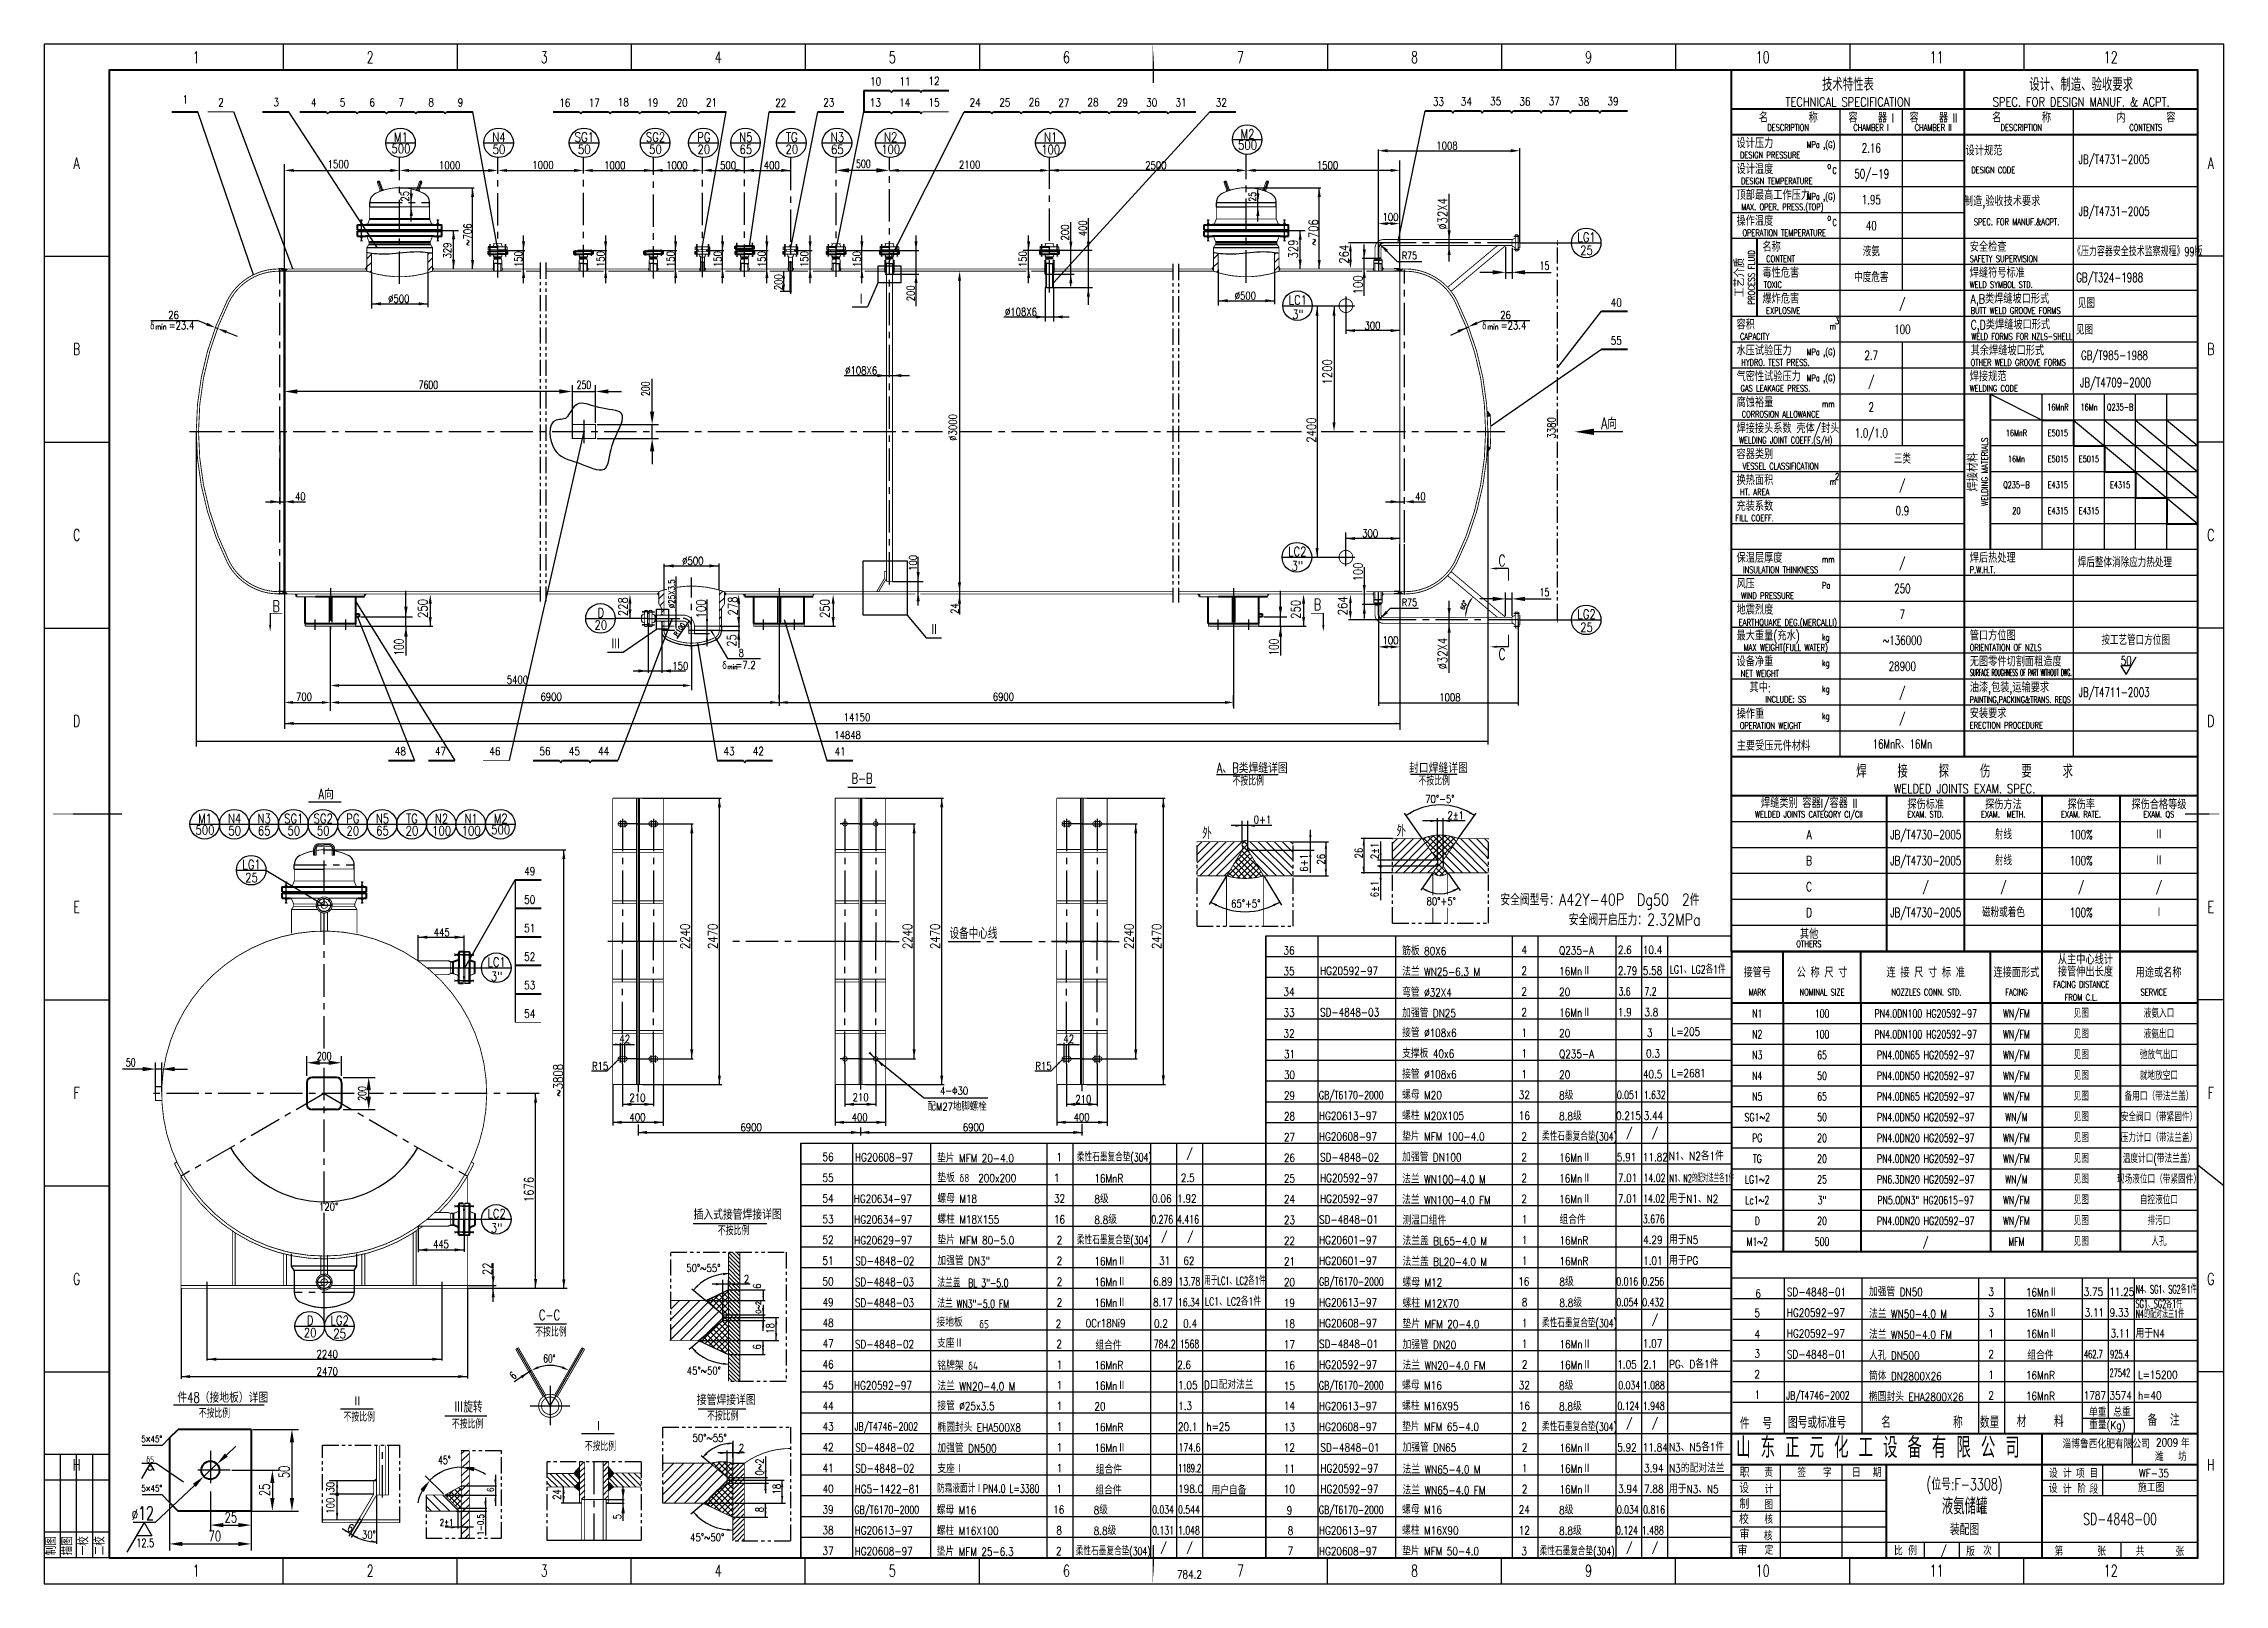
# Model space of a CAD drawing. Header units: millimetres. Extents: x 0 to 841, y 645 to 1239.
import ezdxf
from ezdxf.enums import TextEntityAlignment as Align

# ---------------------------------------------------------------- set-up
doc = ezdxf.new("R2010")
doc.units = ezdxf.units.MM
doc.header["$LTSCALE"] = 10
for name, pattern in [('CENTER', [2, 1.25, -0.25, 0.25, -0.25]), ('DASHDOT-M', [25, 20, -2, 1, -2]), ('DIVIDE-M', [27, 20, -2, 0.5, -2, 0.5, -2]), ('HIDDEN', [9.525, 6.35, -3.175]), ('HIDDEN-M', [4.5, 3, -1.5]), ('PHANTOM2', [1.25, 0.625, -0.125, 0.125, -0.125, 0.125, -0.125])]:
    doc.linetypes.add(name, pattern=pattern)
for name, color, linetype in [('CEN', 1, 'CENTER'), ('DIM', 4, 'Continuous'), ('DIV', 5, 'PHANTOM2'), ('HAT', 3, 'Continuous'), ('HID', 6, 'HIDDEN'), ('SYMBOL', 9, 'Continuous'), ('THN', 2, 'Continuous'), ('TK', 3, 'Continuous'), ('TXT', 4, 'Continuous'), ('TXT_E', 7, 'Continuous')]:
    doc.layers.add(name, color=color, linetype=linetype)
doc.layers.add('THK', color=7, linetype='Continuous', lineweight=40)
doc.styles.add('HZ', font='romans.shx', dxfattribs={"width": 3, "height": 6, "bigfont": 'hztxtc.shx'})
doc.styles.add('HZFS', font='complex.shx', dxfattribs={"width": 0.7, "bigfont": 'HZTXTC.SHX'})
doc.styles.add('HZTXT', font='simplex.shx', dxfattribs={"width": 0.7, "height": 0.15, "bigfont": 'hztxtc.shx'})
doc.styles.get("Standard").update_dxf_attribs({"font": 'complex.shx', "width": 0.7, "bigfont": 'HZTXTC.SHX'})
doc.dimstyles.new('TYDIMSTYLE$0', dxfattribs={"dimtxt": 3.125, "dimasz": 5, "dimexe": 2.5, "dimexo": 0.625, "dimgap": 1, "dimtad": 1, "dimdec": 4, "dimdsep": 46, "dimtxsty": 'standard', "dimcen": 0, "dimclrd": 256, "dimclre": 256, "dimclrt": 256, "dimadec": 0, "dimazin": 0, "dimtfac": 0.707, "dimtdec": 4, "dimtmove": 0, "dimatfit": 3, "dimfxl": 0, "dimarcsym": 0})
doc.dimstyles.new('TYDIMSTYLE$2', dxfattribs={"dimtxt": 3.125, "dimasz": 5, "dimexe": 2.5, "dimexo": 0.625, "dimgap": 1, "dimtad": 2, "dimtih": 1, "dimtoh": 1, "dimdec": 4, "dimdsep": 46, "dimtxsty": 'standard', "dimcen": 0, "dimclrd": 256, "dimclre": 256, "dimclrt": 256, "dimadec": 0, "dimazin": 0, "dimtfac": 0.707, "dimtdec": 4, "dimtmove": 0, "dimatfit": 3, "dimfxl": 0, "dimarcsym": 0})
doc.dimstyles.new('TYDIMSTYLE$3', dxfattribs={"dimtxt": 3.125, "dimasz": 5, "dimexe": 2.5, "dimexo": 0.625, "dimgap": 1, "dimtad": 1, "dimtoh": 1, "dimdec": 4, "dimdsep": 46, "dimtxsty": 'standard', "dimcen": 0, "dimclrd": 256, "dimclre": 256, "dimclrt": 256, "dimadec": 0, "dimazin": 0, "dimtfac": 0.707, "dimtdec": 4, "dimtmove": 0, "dimatfit": 2, "dimfxl": 0, "dimarcsym": 0})

msp = doc.modelspace()

# ---------------------------------------------------------------- texts
at = {"color": 7, "linetype": 'Continuous', "style": 'HZ', "text_generation_flag": 2, "width": 0.7}
for height, p in [(1.54, (122.45046, 1170.4902)), (1.54, (151.83478, 1170.4902)), (1.54, (449.14273, 1170.4902)), (1.54, (478.52706, 1170.4902)), (1.54, (122.45046, 1163.76358)), (1.54, (151.83478, 1163.76358)), (0.77, (256.23576, 1161.33098)), (0.77, (273.23226, 1161.6394)), (0.77, (290.20972, 1161.33098)), (1.54, (449.14273, 1163.76358)), (1.54, (478.52706, 1163.76358)), (0.77, (171.9698, 1157.46455)), (0.77, (177.98464, 1157.46455)), (0.77, (251.76261, 1157.46455)), (0.77, (285.73658, 1157.46455)), (0.77, (302.5432, 1157.46455)), (0.77, (308.55804, 1157.46455)), (0.77, (323.12818, 1157.46455)), (0.77, (329.14303, 1157.46455)), (0.77, (384.8642, 1157.46455)), (0.77, (390.87904, 1157.46455)), (1.54, (93.33479, 915.01711)), (1.54, (93.33479, 908.29049)), (1.54, (122.71912, 915.01711)), (1.54, (122.71912, 908.29049))]:
    msp.add_text('X', height=height, dxfattribs=at).set_placement(p, align=Align.MIDDLE)
at = {"color": 7, "linetype": 'Continuous', "style": 'HZ', "width": 0.7}
for s, height, p in [('X', 0.77, (171.98215, 1161.33098)), ('X', 0.77, (177.997, 1161.33098)), ('X', 0.77, (251.77496, 1161.33098)), ('X', 0.77, (267.25205, 1161.6394)), ('X', 0.77, (285.74893, 1161.33098)), ('X', 0.77, (302.55555, 1161.33098)), ('X', 0.77, (308.57039, 1161.33098)), ('X', 0.77, (323.14054, 1161.33098)), ('X', 0.77, (329.15538, 1161.33098)), ('X', 0.77, (384.87655, 1161.33098)), ('X', 0.77, (390.89139, 1161.33098)), ('X', 0.77, (256.24811, 1157.46455)), ('X', 0.77, (290.22207, 1157.46455)), ('60%%d', 3, (194.90625, 731.89995))]:
    msp.add_text(s, height=height, dxfattribs=at).set_placement(p, align=Align.MIDDLE)
at = {"color": 7, "linetype": 'Continuous', "style": 'HZ', "text_generation_flag": 2, "width": 0.7}
for height, rotation, p in [(0.77, 180, (267.25205, 1157.50499)), (0.77, 90, (231.06, 1019.96475)), (0.77, 90, (235.03347, 1019.96475)), (0.77, 90, (231.06, 1014.92923)), (0.77, 90, (235.03347, 1014.92923)), (1.28328, 270, (158.9837, 887.65095)), (1.28328, 270, (164.95901, 887.68808)), (1.28328, 270, (164.95901, 877.66374)), (1.28328, 270, (158.9837, 790.5969)), (1.28328, 270, (158.9837, 780.57256)), (1.28328, 270, (164.95901, 780.60969))]:
    msp.add_text('X', height=height, rotation=rotation, dxfattribs=at).set_placement(p, align=Align.MIDDLE)
at = {"color": 7, "linetype": 'Continuous', "style": 'HZ', "width": 0.7}
for height, rotation, p in [(0.77, 180, (273.23226, 1157.50499)), (1.28328, 270, (158.9837, 887.66749)), (1.28328, 270, (164.95901, 887.63036)), (1.28328, 270, (158.9837, 877.64315)), (1.28328, 270, (164.95901, 790.57631)), (1.28328, 270, (158.9837, 780.5891)), (1.28328, 270, (164.95901, 780.55197))]:
    msp.add_text('X', height=height, rotation=rotation, dxfattribs=at).set_placement(p, align=Align.MIDDLE)
at = {"color": 3, "linetype": 'ByBlock', "style": 'HZFS', "width": 0.8}
for s, height, p in [('R75', 2.8, (523.86202, 1156.05674)), ('26', 3, (47.82809, 1133.04275)), ('26', 3, (561.81745, 1133.04275)), ('δ   =23.4', 3, (40.79824, 1128.98172)), ('min', 2, (42.83281, 1128.96375)), ('δ   =23.4', 3, (554.7876, 1128.98172)), ('min', 2, (556.82218, 1128.96375)), ('R75', 2.8, (523.86202, 1022.2266)), ('70%%d-5%%d', 3, (532.85406, 946.25319)), ('2%%p1', 3, (541.4497, 939.93601)), ('0+1', 3, (466.65995, 938.29542)), ('65%%d+5%%d', 3, (457.97017, 905.92946)), ('80%%d+5%%d', 3, (533.40169, 906.8112)), ('50%%d~55%%d', 3, (247.75349, 765.26793)), ('2', 3, (269.97735, 761.0892)), ('45%%d~50%%d', 3, (247.92424, 725.67195)), ('50%%d~55%%d', 3, (250.16894, 699.74957)), ('2', 3, (268.02214, 695.8927)), ('2%%p1', 2.5, (152.58736, 667.37286)), ('45%%d~50%%d', 3, (249.22818, 661.37113))]:
    msp.add_text(s, height=height, dxfattribs=at).set_placement(p)
at = {"color": 7, "linetype": 'Continuous', "style": 'HZ', "width": 0.7}
for s, height, p in [('Ⅰ', 4.4, (313.35061, 1138.46862)), ('A向', 4.4, (600.78636, 1090.50966)), ('C', 4.4, (561.11984, 1037.575)), ('B', 4.4, (88.11431, 1019.96394)), ('B', 4.4, (489.93081, 1020.62537)), ('Ⅱ', 4.4, (341.55069, 1011.01697)), ('Ⅲ', 4.4, (218.62796, 1005.46698)), ('C', 4.4, (561.11984, 1001.45341)), ('A、B类焊缝详图', 4, (452.43737, 957.72213)), ('封口焊缝详图', 4, (526.64344, 957.76268)), ('A向', 4, (105.77595, 947.65553)), ('B-B', 4, (311.46169, 953.76472)), ('不按比例', 3.2, (458.52311, 953.0217)), ('不按比例', 3.2, (530.28883, 953.06225)), ('外', 4.4, (446.82623, 932.38648)), ('外', 4.4, (521.75796, 933.29161)), ('设备中心线', 4.4, (349.31707, 893.74659)), ('插入式接管焊接详图', 4, (250.55362, 785.46177)), ('不按比例', 3.2, (259.93916, 779.52073)), ('C-C', 4, (190.87822, 746.6839)), ('不按比例', 3.2, (189.45091, 740.37832)), ('件48（接地板）详图', 4, (51.38286, 714.83109)), ('Ⅱ', 4, (118.9438, 713.37328)), ('Ⅲ旋转', 4.4, (158.03418, 711.01335)), ('接管焊接详图', 4, (251.80796, 713.97111)), ('不按比例', 3.2, (59.59589, 709.04548)), ('不按比例', 3.2, (115.50079, 707.58767)), ('不按比例', 3.2, (157.28495, 704.896)), ('Ⅰ', 4, (211.98426, 703.85009)), ('不按比例', 3.2, (255.76839, 707.99927)), ('不按比例', 3.2, (208.54125, 696.28677))]:
    msp.add_text(s, height=height, dxfattribs=at).set_placement(p)
at = {"color": 7, "style": 'HZ'}
msp.add_text('60%%D', height=1.65, rotation=70.03571437, dxfattribs=at).set_placement((547.87761, 1020.58601))
at = {"color": 3, "linetype": 'ByBlock', "style": 'HZFS', "width": 0.8}
for s, height, rotation, p in [('R100', 1.782, 55, (244.23448, 1010.43409)), ('min', 1.8, 358.74327763, (263.5765, 997.88251)), ('6+1', 3, 90, (487.6219, 919.72783)), ('26', 3, 90, (494.12206, 922.46553)), ('26', 3, 90, (508.72569, 924.87339)), ('2%%p1', 3, 90, (514.85403, 924.54067)), ('6%%p1', 3, 90, (514.85403, 909.84746)), ('6', 3, 90, (276.56235, 758.80181)), ('0~2', 2, 90, (276.56235, 749.18151)), ('18', 3, 90, (281.61147, 741.46267)), ('6', 3, 90, (276.56235, 735.32852)), ('0~2', 3, 90, (277.49963, 686.71239)), ('6', 2.5, 90, (173.45007, 680.36219)), ('18', 3, 90, (284.09969, 679.41014)), ('8', 3, 90, (277.49963, 672.55614)), ('1-0.5', 2.5, 90, (169.62291, 663.62932))]:
    msp.add_text(s, height=height, rotation=rotation, dxfattribs=at).set_placement(p)
at = {"color": 7, "linetype": 'Continuous', "style": 'HZ', "width": 0.7}
msp.add_text('6', height=3, rotation=39.9476165, dxfattribs=at).set_placement((180.87324, 725.35844), align=Align.MIDDLE_CENTER)
at = {"color": 3, "linetype": 'ByBlock', "style": 'HZFS', "width": 0.8}
for p in [(41.46569, 698.84387), (41.46569, 679.77941)]:
    msp.add_text('5×45%%d', height=2.5, dxfattribs=at).set_placement(p, align=Align.BOTTOM_CENTER)
msp.add_text('δ5', height=2.5, dxfattribs=at).set_placement((40.85944, 692.94685), align=Align.MIDDLE_CENTER)
at = {"layer": 'DIM', "style": 'HZFS', "width": 0.8}
for s, p in [('1008', (537.16045, 1198.34817)), ('1500', (109.35668, 1191.21978)), ('1000', (152.30694, 1190.77428)), ('1000', (188.32054, 1190.90905)), ('1000', (216.02361, 1190.77428)), ('1000', (239.98044, 1190.77428)), ('500', (260.79107, 1190.77428)), ('400', (277.6302, 1190.77428)), ('2100', (352.96211, 1191.01185)), ('2500', (424.82407, 1190.76985)), ('1500', (491.07248, 1190.76985)), ('100', (516.38536, 1170.7982)), ('%%c500', (132.67093, 1139.28101)), ('%%c108X6', (370.70825, 1134.22459)), ('%%c500', (459.3632, 1140.46255)), ('300', (509.41749, 1128.94771)), ('%%c108X6', (309.04361, 1111.58797)), ('40', (96.72129, 1063.02124)), ('40', (528.93455, 1063.02124)), ('300', (508.54636, 1048.72468)), ('%%c500', (246.14166, 1038.16059)), ('100', (516.38536, 1007.471)), ('8', (267.94578, 1002.60446)), ('5400', (178.45757, 992.24874)), ('150', (242.34936, 997.62879)), ('δ  =7.2', (261.58257, 997.95125)), ('700', (97.14695, 985.71351)), ('6900', (191.48683, 985.71351)), ('6900', (365.99115, 985.71351)), ('1008', (538.27936, 985.48908)), ('14150', (308.45569, 977.80409)), ('14848', (304.83133, 970.93703)), ('445', (150.28651, 894.85176)), ('42', (221.93919, 853.71394)), ('42', (393.24371, 853.71394)), ('R15', (211.34156, 843.23121)), ('R15', (382.44383, 843.23121)), ('210', (225.83973, 830.97976)), ('210', (311.94012, 831.197)), ('4-Φ30', (345.5993, 833.69302)), ('210', (397.87449, 830.43552)), ('400', (225.83973, 823.48122)), ('400', (311.55905, 823.48122)), ('配M27地脚螺栓', (340.8494, 827.54957)), ('400', (397.17147, 823.48122)), ('6900', (268.65457, 819.57838)), ('6900', (354.45457, 819.57838)), ('120%%d', (106.01923, 788.98685)), ('445', (149.95836, 774.48937)), ('2240', (105.08182, 732.07575)), ('2470', (105.08182, 725.38692))]:
    msp.add_text(s, height=3, dxfattribs=at).set_placement(p)
for s, height, p in [('25', 3, (140.64105, 1178.27715)), ('25', 2.7, (467.45334, 1178.27715)), ('%%c32X4', 3.564, (541.36834, 1167.41781)), ('400', 3, (402.24561, 1164.85247)), ('~706', 3.564, (491.51569, 1161.19881)), ('329', 3, (157.01138, 1156.32993)), ('~706', 3, (164.82342, 1161.19881)), ('200', 3, (395.36305, 1163.27507)), ('329', 3.564, (483.70365, 1156.32993)), ('264', 3.564, (503.31951, 1154.30358)), ('150', 3, (184.47927, 1153.00278)), ('150', 3, (216.17052, 1153.00278)), ('150', 3, (243.17823, 1153.00278)), ('150', 3, (261.30625, 1153.00278)), ('150', 3, (278.37988, 1153.00278)), ('150', 3, (294.75012, 1153.00278)), ('150', 3, (315.05266, 1153.00278)), ('150', 3, (379.08079, 1153.00278)), ('200', 3, (284.82642, 1144.10956)), ('200', 3, (335.82683, 1139.81434)), ('100', 3.564, (508.72597, 1142.49364)), ('1200', 3.564, (496.86433, 1107.71128)), ('%%C3000', 3, (352.0963, 1086.00714)), ('2400', 3.564, (490.70536, 1085.23533)), ('3380', 3, (583.11196, 1086.84105)), ('100', 3, (336.76372, 1035.77748)), ('100', 3.564, (508.72597, 1031.71089)), ('250', 3.564, (147.85014, 1017.59502)), ('228', 3.564, (225.08522, 1018.31087)), ('100', 3.564, (255.2289, 1017.48434)), ('278', 3.564, (267.45723, 1018.56864)), ('250', 3.564, (302.97769, 1017.58735)), ('24', 3, (352.76327, 1019.15764)), ('250', 3.564, (484.7148, 1017.25784)), ('264', 3.564, (502.79473, 1018.64008)), ('25', 3.564, (267.01536, 1006.5075)), ('%%c32X4', 3.564, (541.36834, 997.77793)), ('2240', 3.564, (249.06654, 889.89429)), ('2470', 3.564, (259.72529, 889.89429)), ('2240', 3.564, (334.86654, 889.89429)), ('2470', 3.564, (345.52529, 889.89429)), ('2240', 3.564, (420.37106, 889.89429)), ('2470', 3.564, (431.02981, 889.89429)), ('~3808', 3.564, (200.08102, 832.83952)), ('1676', 3.564, (188.78532, 792.20243)), ('22', 3.564, (172.76938, 764.05232)), ('30', 3, (111.89239, 680.1662)), ('100', 3, (111.89239, 672.02933)), ('24', 3, (199.30291, 677.35322)), ('5', 3, (222.64675, 669.80992))]:
    msp.add_text(s, height=height, rotation=90, dxfattribs=at).set_placement(p)
at = {"layer": 'DIM', "linetype": 'ByBlock', "style": 'HZFS', "width": 0.8}
for s, height, rotation, p in [('%%c25X3.5', 2.5, 90, (243.3568, 1021.38228)), ('6', 3, 336.21765086, (116.64781, 665.5707))]:
    msp.add_text(s, height=height, rotation=rotation, dxfattribs=at).set_placement(p)
msp.add_text('30%%d', height=3, dxfattribs=at).set_placement((122.59596, 662.39478))
at = {"layer": 'DIM', "char_height": 3.564, "attachment_point": 5, "rotation": 90, "style": 'HZFS'}
for insert in [(136.84982, 1006.38299), (474.45588, 1006.38299)]:
    msp.add_mtext('100', dxfattribs=dict(at, insert=insert))
at = {"layer": 'DIM', "insert": (652.85594, 701.52897), "char_height": 8, "width": 115.2913076, "attachment_point": 1, "style": 'HZFS'}
msp.add_mtext('山 东 正 元 化 工 设 备 有 限 公 司', dxfattribs=at)
at = {"layer": 'THN', "insert": (33.3832, 846.1376), "char_height": 3.125, "attachment_point": 5}
msp.add_mtext('50', dxfattribs=at)
at = {"layer": 'TXT'}
for s, height, width, p in [('1', 4.46429, 0.7, (58.58333, 1233.98478)), ('2', 4.46429, 0.7, (125.75, 1233.98478)), ('3', 4.46429, 0.7, (192.91667, 1233.98478)), ('4', 4.46429, 0.7, (260.08333, 1233.98478)), ('5', 4.46429, 0.7, (327.25, 1233.98478)), ('6', 4.46429, 0.7, (394.41667, 1233.98478)), ('7', 4.46429, 0.7, (461.58333, 1233.98478)), ('8', 4.46429, 0.7, (528.75, 1233.98478)), ('9', 4.46429, 0.7, (595.91667, 1233.98478)), ('10', 4.464286, 0.7, (663.08333, 1233.98478)), ('11', 4.464286, 0.7, (730.25, 1233.98478)), ('12', 4.464286, 0.7, (797.41667, 1233.98478)), ('1', 3.1185, 0.8, (54.42092, 1217.69299)), ('2', 3.1185, 0.8, (68.18808, 1216.55777)), ('3', 3.1185, 0.8, (89.46783, 1216.6348)), ('M1', 3.564, 0.8, (137.62382, 1203.14373)), ('N4', 3.564, 0.8, (175.45926, 1203.14373)), ('SG1', 3.564, 0.8, (208.40818, 1203.14373)), ('SG2', 3.564, 0.8, (235.86496, 1203.14373)), ('PG', 3.564, 0.8, (254.49236, 1203.14373)), ('N5', 3.564, 0.8, (270.72916, 1203.14373)), ('TG', 3.564, 0.8, (288.46633, 1203.14373)), ('N3', 3.564, 0.8, (306.03266, 1203.14373)), ('N2', 3.564, 0.8, (326.61764, 1203.14373)), ('N1', 3.564, 0.8, (388.35366, 1203.14373)), ('M2', 3.564, 0.8, (464.31609, 1204.40428)), ('A', 4.46429, 0.7, (12.5, 1193.10978)), ('500', 3.564, 0.8, (137.62382, 1198.72318)), ('50', 3.564, 0.8, (175.45926, 1198.43815)), ('50', 3.564, 0.8, (208.40818, 1198.43815)), ('50', 3.564, 0.8, (235.86496, 1198.43815)), ('20', 3.564, 0.8, (254.49236, 1198.43815)), ('65', 3.564, 0.8, (270.72916, 1198.43815)), ('20', 3.564, 0.8, (288.46633, 1198.43815)), ('65', 3.564, 0.8, (306.03266, 1198.43815)), ('100', 3.564, 0.8, (326.61764, 1198.43815)), ('100', 3.564, 0.8, (388.35366, 1198.34173)), ('500', 3.564, 0.8, (464.31609, 1200.12625)), ('A', 4.46429, 0.7, (836, 1193.10978)), ('LG1', 3.564, 0.8, (595.13524, 1164.53284)), ('25', 3.564, 0.8, (595.13524, 1159.47218)), ('LC1', 3.564, 0.8, (483.73535, 1140.3136)), ('3"', 3.564, 0.8, (483.73535, 1134.77892)), ('B', 4.46429, 0.7, (12.5, 1121.35978)), ('B', 4.46429, 0.7, (836, 1121.35978)), ('C', 4.46429, 0.7, (12.5, 1049.60978)), ('LC2', 3.564, 0.8, (483.50464, 1043.25955)), ('C', 4.46429, 0.7, (836, 1049.60978)), ('3"', 3.564, 0.8, (483.50464, 1037.72487)), ('D', 3.564, 0.8, (214.77323, 1019.63214)), ('LG2', 3.564, 0.8, (595.13524, 1019.08341)), ('20', 3.564, 0.8, (214.77323, 1014.92656)), ('25', 3.564, 0.8, (595.13524, 1014.02275)), ('D', 4.46429, 0.7, (12.5, 977.85978)), ('D', 4.46429, 0.7, (836, 977.85978)), ('500', 3.564, 0.8, (62.04492, 935.8006)), ('M1', 3.564, 0.8, (62.04492, 940.22114)), ('N4', 3.564, 0.8, (73.45872, 940.22114)), ('50', 3.564, 0.8, (73.45872, 935.51557)), ('N3', 3.564, 0.8, (84.87253, 940.22114)), ('65', 3.564, 0.8, (84.87253, 935.51557)), ('SG1', 3.564, 0.8, (96.28633, 940.22114)), ('50', 3.564, 0.8, (96.28633, 935.51557)), ('SG2', 3.564, 0.8, (107.65706, 940.22114)), ('50', 3.564, 0.8, (107.65706, 935.51557)), ('PG', 3.564, 0.8, (119.07087, 940.22114)), ('20', 3.564, 0.8, (119.07087, 935.51557)), ('N5', 3.564, 0.8, (130.48467, 940.22114)), ('65', 3.564, 0.8, (130.48467, 935.51557)), ('TG', 3.564, 0.8, (141.89848, 940.22114)), ('20', 3.564, 0.8, (141.89848, 935.51557)), ('100', 3.564, 0.8, (153.31228, 935.51557)), ('N2', 3.564, 0.8, (153.31228, 940.22114)), ('100', 3.564, 0.8, (164.72609, 935.51557)), ('N1', 3.564, 0.8, (164.72609, 940.22114)), ('500', 3.564, 0.8, (176.13989, 935.94312)), ('M2', 3.564, 0.8, (176.13989, 940.22114)), ('LG1', 3.564, 0.8, (79.99743, 922.49104)), ('25', 3.564, 0.8, (79.99743, 917.43039)), ('E', 4.46429, 0.7, (12.5, 906.10978)), ('E', 4.46429, 0.7, (836, 906.10978)), ('LC1', 3.564, 0.8, (174.54096, 884.84051)), ('3"', 3.564, 0.8, (174.54096, 879.30583)), ('F', 4.46429, 0.7, (12.5, 834.35978)), ('F', 4.46429, 0.7, (836, 834.35978)), ('LC2', 3.564, 0.8, (174.54096, 787.78646)), ('3"', 3.564, 0.8, (174.54096, 782.25178)), ('G', 4.46429, 0.7, (12.5, 762.60978)), ('G', 4.46429, 0.7, (836, 762.60978)), ('20', 3.564, 0.8, (102.59166, 741.85313)), ('D', 3.564, 0.8, (102.59166, 746.55871)), ('LG2', 3.564, 0.8, (114.00547, 746.55871)), ('25', 3.564, 0.8, (114.00547, 741.49805)), ('H', 4.46429, 0.7, (12.5, 690.85978)), ('H', 4.46429, 0.7, (836, 690.85978)), ('1', 4.46429, 0.7, (58.58333, 649.98478)), ('2', 4.46429, 0.7, (125.75, 649.98478)), ('3', 4.46429, 0.7, (192.91667, 649.98478)), ('4', 4.46429, 0.7, (260.08333, 649.98478)), ('5', 4.46429, 0.7, (327.25, 649.98478)), ('6', 4.46429, 0.7, (394.41667, 649.98478)), ('7', 4.46429, 0.7, (461.58333, 649.98478)), ('8', 4.46429, 0.7, (528.75, 649.98478)), ('9', 4.46429, 0.7, (595.91667, 649.98478)), ('10', 4.464286, 0.7, (663.08333, 649.98478)), ('11', 4.464286, 0.7, (730.25, 649.98478)), ('12', 4.464286, 0.7, (797.41667, 649.98478))]:
    msp.add_text(s, height=height, dxfattribs=dict(at, width=width)).set_placement(p, align=Align.MIDDLE_CENTER)
for s, height, width, p in [('10', 3.1185, 0.8, (320.78033, 1224.63369)), ('11', 3.1185, 0.8, (332.11912, 1224.63369)), ('12', 3.1185, 0.8, (343.37069, 1224.86478)), ('4', 3.1185, 0.8, (103.95316, 1216.55777)), ('5', 3.1185, 0.8, (115.12766, 1216.55777)), ('6', 3.1185, 0.8, (126.53339, 1216.55777)), ('7', 3.1185, 0.8, (137.78496, 1216.55777)), ('8', 3.1185, 0.8, (149.26778, 1216.55777)), ('9', 3.1185, 0.8, (160.60657, 1216.55777)), ('16', 3.1185, 0.8, (200.88708, 1216.40372)), ('17', 3.1185, 0.8, (212.22587, 1216.40372)), ('18', 3.1185, 0.8, (223.47744, 1216.6348)), ('19', 3.1185, 0.8, (234.8061, 1216.48074)), ('20', 3.1185, 0.8, (246.13475, 1216.48074)), ('21', 3.1185, 0.8, (257.4634, 1216.55777)), ('22', 3.1185, 0.8, (284.21801, 1216.40372)), ('23', 3.1185, 0.8, (302.72853, 1216.55777)), ('13', 3.1185, 0.8, (320.68298, 1216.48074)), ('14', 3.1185, 0.8, (332.01164, 1216.48074)), ('15', 3.1185, 0.8, (343.34029, 1216.55777)), ('24', 3.1185, 0.8, (359.19173, 1216.55777)), ('25', 3.1185, 0.8, (370.67454, 1216.55777)), ('26', 3.1185, 0.8, (382.0032, 1216.6348)), ('27', 3.1185, 0.8, (393.43826, 1216.40372)), ('28', 3.1185, 0.8, (404.68983, 1216.6348)), ('29', 3.1185, 0.8, (416.01849, 1216.48074)), ('30', 3.1185, 0.8, (427.34714, 1216.48074)), ('31', 3.1185, 0.8, (438.67579, 1216.55777)), ('32', 3.1185, 0.8, (454.21231, 1216.48074)), ('33', 3.1185, 0.8, (537.98468, 1216.8391)), ('34', 3.1185, 0.8, (548.76414, 1216.91612)), ('35', 3.1185, 0.8, (560.0928, 1216.99315)), ('36', 3.1185, 0.8, (571.34437, 1216.91612)), ('37', 3.1185, 0.8, (582.67302, 1216.99315)), ('38', 3.1185, 0.8, (594.02195, 1216.91612)), ('39', 3.1185, 0.8, (605.3506, 1216.99315)), ('名        称', 3.5, 0.75, (673.00001, 1210.97247)), ('容    器 I', 3.5, 0.75, (705.00003, 1210.96016)), ('容    器 II', 3.5, 0.75, (729.00004, 1210.96016)), ('名        称', 3.5, 0.75, (763.00006, 1210.97247)), ('内        容', 3.5, 0.75, (811.00009, 1210.97247)), ('设计规范', 3.5, 0.75, (748.5026, 1198.22912)), ('制造,验收技术要求', 3.5, 0.75, (755.5026, 1178.2291)), ('40', 3.1185, 0.8, (606.58712, 1139.30343)), ('55', 3.1185, 0.8, (606.58712, 1124.64097)), ('48', 3.1185, 0.8, (137.41107, 966.2077)), ('47', 3.1185, 0.8, (152.87344, 966.2077)), ('46', 3.1185, 0.8, (173.89658, 966.2077)), ('56', 3.1185, 0.8, (193.20166, 966.2077)), ('45', 3.1185, 0.8, (204.54045, 966.2077)), ('44', 3.1185, 0.8, (215.8691, 966.28473)), ('43', 3.1185, 0.8, (264.20491, 966.2077)), ('42', 3.1185, 0.8, (275.53357, 966.28473)), ('41', 3.1185, 0.8, (307.10979, 966.13067)), ('焊缝类别 容器I/容器 II', 3.5, 0.75, (681, 945.96005)), ('探伤标准', 3.5, 0.75, (726.00005, 945.96005)), ('探伤方法', 3.5, 0.75, (756.00005, 945.96005)), ('探伤率', 3.5, 0.75, (786.00005, 945.96005)), ('探伤合格等级', 3.5, 0.75, (816.00005, 945.96005)), ('A', 3.5, 0.75, (681, 933.96005)), ('B', 3.5, 0.75, (681, 923.96005)), ('B', 3.5, 0.75, (681, 923.96005)), ('49', 3.1185, 0.8, (187.33352, 919.93956)), ('50', 3.1185, 0.8, (187.33352, 908.93956)), ('C', 3.5, 0.75, (681, 913.96005)), ('C', 3.5, 0.75, (681, 913.96005)), ('D', 3.5, 0.75, (681, 903.96005)), ('D', 3.5, 0.75, (681, 903.96005)), ('51', 3.1185, 0.8, (187.33352, 897.93956)), ('其他', 3.5, 0.75, (681, 895.96005)), ('其他', 3.5, 0.75, (681, 895.96005)), ('52', 3.1185, 0.8, (187.33352, 886.93956)), ('53', 3.1185, 0.8, (187.33352, 875.93956)), ('54', 3.1185, 0.8, (187.33352, 864.93956))]:
    msp.add_text(s, height=height, dxfattribs=dict(at, width=width)).set_placement(p, align=Align.MIDDLE)
for s, height, width, p in [('技术特性表', 5, 0.8, (696.00002, 1220.98477)), ('设计、制造、验收要求', 5, 0.8, (786.00007, 1220.98477)), ('TECHNICAL SPECIFICATION', 3.5, 0.8, (696.00002, 1214.98477)), ('SPEC. FOR DESIGN MANUF. & ACPT.', 3.5, 0.8, (786.00007, 1214.98477)), ('DESCRIPTION', 2.5000014, 0.75, (672.90569, 1205.61649)), ('CHAMBER I', 2.500001, 0.75, (704.90571, 1205.60419)), ('CHAMBER II', 2.500001, 0.75, (728.90572, 1205.60419)), ('DESCRIPTION', 2.5000014, 0.75, (762.90574, 1205.61649)), ('CONTENTS', 2.500001, 0.75, (810.90577, 1205.61649)), ('DESIGN PRESSURE', 2.5, 0.75, (666.00001, 1194.97246)), ('DESIGN TEMPERATURE', 2.5, 0.75, (668.55306, 1184.97245)), ('DESIGN CODE', 2.5, 0.75, (752.07029, 1189.2013)), ('MAX. OPER. PRESS.(TOP)', 2.5, 0.75, (670.67303, 1174.97245)), ('SPEC. FOR MANUF.&ACPT.', 2.5, 0.75, (761.07029, 1169.20129)), ('OPERATION TEMPERATURE', 2.5, 0.75, (671.41021, 1164.97244)), ('CONTENT', 2.5, 0.75, (670.00001, 1154.97244)), ('TOXIC', 2.5, 0.75, (667.00001, 1144.97243)), ('EXPLOSIVE', 2.5, 0.75, (671.00001, 1134.97243)), ('CAPACITY', 2.5, 0.75, (660.00001, 1124.97242)), ('HYDRO. TEST PRESS.', 2.5, 0.75, (668.00001, 1114.97241)), ('GAS LEAKAGE PRESS.', 2.5, 0.75, (668.00001, 1104.97241)), ('CORROSION ALLOWANCE', 2.5, 0.75, (670.00001, 1094.9724)), ('WELDING JOINT COEFF.(S/H)', 2.5, 0.75, (672.00001, 1084.9724)), ('VESSEL CLASSIFICATION', 2.5, 0.75, (670.00001, 1074.97239)), ('HT. AREA', 2.5, 0.75, (660.00001, 1064.97239)), ('FILL COEFF.', 2.5, 0.75, (659.97519, 1054.92029)), ('INSULATION THINKNESS', 2.5, 0.75, (670.00001, 1034.97237)), ('WIND PRESSURE', 2.5, 0.75, (665.00001, 1024.97236)), ('MAX WEIGHT(FULL WATER)', 2.5, 0.75, (672.00001, 1004.97235)), ('NET WEIGHT', 2.5, 0.75, (662.00001, 994.97235)), ('INCLUDE: SS', 2.5, 0.75, (672.00001, 984.97234)), ('OPERATION WEIGHT', 2.5, 0.75, (666.12188, 974.84714)), ('焊    接    探    伤    要    求', 5, 0.8, (741.00005, 955.98466)), ('焊    接    探    伤    要    求', 5, 0.8, (741.00005, 955.98466)), ('WELDED JOINTS EXAM. SPEC.', 3.5, 0.8, (741.00005, 949.98466)), ('WELDED JOINTS CATEGORY CI/CII', 2.5000014, 0.75, (680.90568, 940.60408)), ('EXAM. STD.', 2.500001, 0.75, (725.90573, 940.60408)), ('EXAM.  METH.', 2.5000014, 0.75, (755.90573, 940.60408)), ('EXAM. RATE.', 2.5000014, 0.75, (785.90573, 940.60408)), ('EXAM. QS', 2.500001, 0.75, (815.90573, 940.60408)), ('OTHERS', 2.500001, 0.75, (680.90568, 890.60408)), ('OTHERS', 2.500001, 0.75, (680.90568, 890.60408))]:
    msp.add_text(s, height=height, dxfattribs=dict(at, width=width)).set_placement(p, align=Align.CENTER)
at = {"layer": 'TXT', "width": 0.75}
for s, height, p in [('设计压力', 3.5, (653, 1198.97246)), ('MPa ,(G)', 2.5, (680.00001, 1198.97246)), ('设计温度', 3.5, (653, 1188.97246)), ('o', 2.5, (688.00002, 1190.97246)), ('o', 2.5, (688.00002, 1190.97246)), ('C', 2.5, (690.00002, 1188.97246)), ('C', 2.5, (690.00002, 1188.97246)), ('顶部最高工作压力', 3.5, (653, 1178.97245)), ('MPa ,(G)', 2.5, (680.00001, 1178.97245)), ('操作温度', 3.5, (653, 1168.97244)), ('o', 2.5, (688.00002, 1170.97245)), ('o', 2.5, (688.00002, 1170.97245)), ('C', 2.5, (690.00002, 1168.97244)), ('名称', 3.5, (663, 1158.97244)), ('安全检查', 3.5, (743.00005, 1158.97244)), ('毒性危害', 3.5, (663, 1148.97243)), ('SAFETY SUPERVISION', 2.5, (743.00005, 1154.97244)), ('WELD SYMBOL STD.', 2.5, (743.00005, 1144.97243)), ('焊缝符号标准', 3.5, (743.00005, 1148.97243)), ('爆炸危害', 3.5, (663, 1138.97243)), ('A,B类焊缝坡口形式', 3.5, (743.34697, 1138.97237)), ('BUTT WELD GROOVE FORMS', 2.5, (743.34697, 1134.97237)), ('容积', 3.5, (653, 1128.97242)), ('m', 2.5, (689.00002, 1128.97242)), ('3', 2.5, (691.00002, 1130.97242)), ('C,D类焊缝坡口形式', 3.5, (743.34697, 1128.97236)), ('水压试验压力', 3.5, (653, 1118.97242)), ('MPa ,(G)', 2.5, (680.00001, 1118.97242)), ('其余焊缝坡口形式', 3.5, (743.34697, 1118.97236)), ('气密性试验压力', 3.5, (653, 1108.97241)), ('MPa ,(G)', 2.5, (680.00001, 1108.97241)), ('焊接规范', 3.5, (743.00005, 1108.97241)), ('OTHER WELD GROOVE FORMS', 2.5, (743.34697, 1114.97236)), ('腐蚀裕量', 3.5, (653, 1098.97241)), ('WELDING CODE', 2.5, (743.00005, 1104.97241)), ('mm', 2.5, (686.00002, 1098.97241)), ('焊接接头系数 壳体/封头', 3.5, (652.99996, 1088.97234)), ('容器类别', 3.5, (653, 1078.97239)), ('换热面积', 3.5, (653, 1068.97239)), ('m', 2.5, (689.00002, 1068.97239)), ('2', 2.5, (691.00002, 1070.97239)), ('充装系数', 3.5, (652.97518, 1058.92029)), ('保温层厚度', 3.5, (653, 1038.97237)), ('mm', 2.5, (686.00002, 1038.97237)), ('mm', 2.5, (686.00002, 1038.97237)), ('焊后热处理', 3.5, (743.00005, 1038.97236)), ('P.W.H.T.', 2.5, (743.00005, 1034.97235)), ('风压', 3.5, (653, 1028.97237)), ('Pa', 2.5, (686.00002, 1028.97237)), ('地震烈度', 3.5, (653, 1018.97236)), ('最大重量(充水)', 3.5, (653, 1008.97236)), ('kg', 2.5, (686.00002, 1008.97236)), ('管口方位图', 3.5, (743.00005, 1008.97233)), ('设备净重', 3.5, (653, 998.97235)), ('kg', 2.5, (686.00002, 998.97235)), ('无图零件切割面粗造度', 3.5, (743.00005, 998.97233)), ('ORIENTATION OF NZLS', 2.5, (743.00005, 1004.97233)), ('其中: ', 3.5, (658, 988.97234)), ('kg', 2.5, (686.00002, 988.97234)), ('油漆,包装,运输要求', 3.5, (743.00005, 988.97233)), ('操作重', 3.5, (653.06168, 978.7985)), ('kg', 2.5, (686.00002, 978.53159)), ('ERECTION PROCEDURE', 2.5, (743.00005, 974.97233)), ('安装要求', 3.5, (743.00005, 978.97233)), ('主要受压元件材料', 3.5, (653.06168, 966.48012))]:
    msp.add_text(s, height=height, dxfattribs=at).set_placement(p)
at = {"layer": 'TXT', "style": 'HZFS', "width": 0.7}
for s, height, p in [('2.16', 3.5, (705, 1198.98478)), ('50/-19', 3.5, (705.18369, 1188.98478)), ('1.95', 3.5, (705, 1178.98478)), ('40', 3.5, (705, 1168.98478)), ('液氨', 3.5, (705, 1158.98478)), ('中度危害', 3.5, (705, 1148.98478)), ('/', 3.5, (717, 1138.98478)), ('100', 3.5, (717, 1128.98478)), ('2.7', 3.5, (705, 1118.98478)), ('/', 3.5, (705, 1108.98478)), ('2', 3.5, (705, 1098.98478)), ('16MnR', 2.499975, (777.00054, 1098.98608)), ('16Mn', 2.499975, (789.00054, 1098.98608)), ('Q235-B', 2.499975, (801.01255, 1098.98628)), ('1.0/1.0', 3.5, (705, 1088.98478)), ('16MnR', 2.499975, (761.0007, 1088.98618)), ('E5015', 2.499975, (777.00054, 1088.98618)), ('三类', 3.5, (717, 1078.98478)), ('16Mn', 2.499975, (761.0007, 1078.98627)), ('E5015', 2.499975, (777.00054, 1078.98617)), ('E5015', 2.499975, (789.00054, 1078.98617)), ('/', 3.5, (717, 1068.98478)), ('Q235-B', 2.499975, (761.0007, 1068.98627)), ('E4315', 2.499975, (777.00054, 1068.98627)), ('E4315', 2.499975, (801.00054, 1068.98627)), ('0.9', 3.5, (717, 1058.98478)), ('20', 2.499975, (761.0007, 1058.98626)), ('E4315', 2.499975, (777.00054, 1058.98626)), ('E4315', 2.499975, (789.00054, 1058.98626)), ('/', 3.5, (717, 1038.98478)), ('250', 3.5, (717, 1028.98478)), ('7', 3.5, (717, 1018.98478)), ('~136000', 3.5, (717, 1008.98478)), ('按工艺管口方位图', 3.499965, (807.00024, 1008.98698)), ('50', 3.5, (803.37557, 1001.17205)), ('28900', 3.5, (717, 998.98478)), ('/', 3.5, (717, 988.98478)), ('/', 3.5, (717, 978.98478)), ('16MnR、16Mn', 3.5, (717, 968.98478)), ('JB/T4730-2005', 3.499965, (726.00105, 933.98783)), ('射线', 3.499965, (756.00075, 933.98783)), ('100%', 3.499965, (786.0007, 933.98783)), ('Ⅱ', 3.49996, (816.00015, 933.98783)), ('JB/T4730-2005', 3.499965, (726.00105, 923.98783)), ('射线', 3.499965, (756.00075, 923.98783)), ('100%', 3.499965, (786.0007, 923.98783)), ('Ⅱ', 3.49996, (816.00015, 923.98783)), ('/', 3.49996, (726.00105, 913.98793)), ('/', 3.49996, (756.00075, 913.98793)), ('/', 3.49996, (786.00045, 913.98793)), ('/', 3.49996, (816.00015, 913.98793)), ('JB/T4730-2005', 3.499965, (726.00105, 903.98803)), ('磁粉或着色', 3.499965, (756.00075, 903.98803)), ('100%', 3.499965, (786.00045, 903.98803)), ('Ⅰ', 3.49996, (816.00015, 903.98803)), ('WN/FM', 3.125, (761.0001, 864.98466)), ('液氨入口', 3.125, (816.0001, 864.98466)), ('N1', 3.125, (661.0001, 864.98466)), ('N2', 3.125, (661.0001, 856.98466)), ('100', 3.125, (686.0001, 864.98466)), ('100', 3.125, (686.0001, 856.98466)), ('PN4.0DN100 HG20592-97', 3.125, (726.0001, 864.98466)), ('PN4.0DN100 HG20592-97', 3.125, (726.0001, 856.98466)), ('WN/FM', 3.125, (761.0001, 856.98466)), ('见图', 3.125, (786.0001, 864.98466)), ('见图', 3.125, (786.0001, 856.98466)), ('液氨出口', 3.125, (816.0001, 856.98466)), ('N3', 3.125, (661.0001, 848.98466)), ('65', 3.125, (686.0001, 848.98466)), ('PN4.0DN65 HG20592-97', 3.125, (726.0001, 848.98466)), ('WN/FM', 3.125, (761.0001, 848.98466)), ('见图', 3.125, (786.0001, 848.98466)), ('弛放气出口', 3.125, (816.0001, 848.98466)), ('N4', 3.125, (661.0001, 840.98466)), ('50', 3.125, (686.0001, 840.98466)), ('PN4.0DN50 HG20592-97', 3.125, (726.0001, 840.98466)), ('WN/FM', 3.125, (761.0001, 840.98466)), ('见图', 3.125, (786.0001, 840.98466)), ('就地放空口', 3.125, (816.0001, 840.98466)), ('N5', 3.125, (661.0001, 832.98466)), ('65', 3.125, (686.0001, 832.98466)), ('PN4.0DN65 HG20592-97', 3.125, (726.0001, 832.98466)), ('WN/FM', 3.125, (761.0001, 832.98466)), ('见图', 3.125, (786.0001, 832.98466)), ('备用口（带法兰盖）', 3.125, (816.0001, 832.98466)), ('SG1~2', 3.125, (661.0001, 824.98466)), ('50', 3.125, (686.0001, 824.98466)), ('PN4.0DN50 HG20592-97', 3.125, (726.0001, 824.98466)), ('WN/M', 3.125, (761.0001, 824.98466)), ('见图', 3.125, (786.0001, 824.98466)), ('安全阀口（带紧固件）', 3.125, (816.0001, 824.98466)), ('PG', 3.125, (661.0001, 816.98466)), ('20', 3.125, (686.0001, 816.98466)), ('PN4.0DN20 HG20592-97', 3.125, (726.0001, 816.98466)), ('WN/FM', 3.125, (761.0001, 816.98466)), ('见图', 3.125, (786.0001, 816.98466)), ('压力计口（带法兰盖）', 3.125, (816.0001, 816.98466)), ('TG', 3.125, (661.0001, 808.98466)), ('20', 3.125, (686.0001, 808.98466)), ('PN4.0DN20 HG20592-97', 3.125, (726.0001, 808.98466)), ('WN/FM', 3.125, (761.0001, 808.98466)), ('见图', 3.125, (786.0001, 808.98466)), ('温度计口(带法兰盖）', 3.125, (816.0001, 808.98466)), ('LG1~2', 3.125, (661.0001, 800.98466)), ('25', 3.125, (686.0001, 800.98466)), ('PN6.3DN20 HG20592-97', 3.125, (726.0001, 800.98466)), ('WN/M', 3.125, (761.0001, 800.98466)), ('见图', 3.125, (786.0001, 800.98466)), ('见图', 3.125, (786.0001, 800.98466)), ('现场液位口（带紧固件）', 3.125, (816.0001, 800.98466)), ('Lc1~2', 3.125, (661.0001, 792.98466)), ('3"', 3.125, (686.0001, 792.98466)), ('PN5.0DN3" HG20615-97', 3.125, (726.0001, 792.98466)), ('WN/FM', 3.125, (761.0001, 792.98466)), ('见图', 3.125, (786.0001, 792.98466)), ('自控液位口', 3.125, (816.0001, 792.98466)), ('D', 3.125, (661.0001, 784.98466)), ('20', 3.125, (686.0001, 784.98466)), ('PN4.0DN20 HG20592-97', 3.125, (726.0001, 784.98466)), ('WN/FM', 3.125, (761.0001, 784.98466)), ('见图', 3.125, (786.0001, 784.98466)), ('排污口', 3.125, (816.0001, 784.98466)), ('M1~2', 3.125, (661.0001, 776.98466)), ('500', 3.125, (686.0001, 776.98466)), ('/', 3.125, (726.0001, 776.98466)), ('MFM', 3.125, (761.0001, 776.98466)), ('见图', 3.125, (786.0001, 776.98466)), ('人孔', 3.125, (816.0001, 776.98466))]:
    msp.add_text(s, height=height, dxfattribs=at).set_placement(p, align=Align.MIDDLE_CENTER)
at = {"layer": 'TXT', "width": 0.8}
for s, height, p in [('工艺介质', 3.5, (656, 1148.98474)), ('PROCESS FLUID', 2.5, (660, 1148.98474)), ('WELDING MATERIALS', 2.5, (750.00005, 1073.9847)), ('焊接材料', 3.5, (746.00005, 1073.9847))]:
    msp.add_text(s, height=height, rotation=90, dxfattribs=at).set_placement(p, align=Align.CENTER)
at = {"layer": 'TXT', "style": 'HZFS'}
for s, height, width, p in [('《压力容器安全技术监察规程》99版', 3.5, 0.65, (782.84229, 1158.98544)), ('GB/T324-1988', 3.499965, 0.7, (784.06663, 1148.98558)), (' 见图', 3.499965, 0.7, (783.00053, 1138.98568)), ('见图', 3.499965, 0.7, (783.99487, 1128.73864)), ('GB/T985-1988', 3.499965, 0.7, (785.91891, 1118.98588)), ('JB/T4709-2000', 3.499965, 0.7, (785.53073, 1108.48037)), ('焊后整体消除应力热处理', 3.499965, 0.7, (784.65602, 1038.98668)), ('JB/T4711-2003', 3.499965, 0.7, (785.00046, 988.98718))]:
    msp.add_text(s, height=height, dxfattribs=dict(at, width=width)).set_placement(p, align=Align.MIDDLE_LEFT)
at = {"layer": 'TXT'}
for s, width, p, p2 in [('WELD FORMS FOR NZLS-SHELL', 0.650878, (743.65313, 1124.98478), (782.65313, 1124.98478)), ('EARTHQUAKE DEG.(MERCALLI)', 0.656252, (653.80748, 1014.648), (691.73259, 1014.648)), ('SURFACE ROUGHNESS OF PART WITHOUT DWG.', 0.435926, (743.09604, 995.30565), (782.28784, 995.30565)), ('PAINTING,PACKING&TRANS. REQS', 0.611594, (742.96182, 984.84714), (782.0194, 984.84714))]:
    msp.add_text(s, height=2.5, dxfattribs=dict(at, width=width)).set_placement(p, p2, align=Align.FIT)
at = {"layer": 'TXT', "linetype": 'Continuous'}
for s, height, style, width, p in [('安全阀型号：A42Y-40P  Dg50  2件 ', 4.5, 'HZFS', 0.8, (561.84765, 906.65997)), ('  安全阀开启压力：2.32MPa', 4.5, 'HZFS', 0.8, (583.32657, 898.96659)), ('36', 3.125, 'HZFS', 0.8, (478.20177, 887.76717)), ('筋板 80X6', 3.125, 'HZFS', 0.8, (523.97777, 887.541)), ('4', 3.125, 'HZFS', 0.8, (570.01697, 887.9718)), ('Q235-A', 3.125, 'HZFS', 0.8, (584.54296, 887.77546)), ('2.6', 3.125, 'HZFS', 0.8, (607.2051, 887.9718)), ('10.4', 3.125, 'HZFS', 0.8, (616.84914, 887.9718)), ('LG1、LG2各1件', 3.125, 'HZFS', 0.7, (627.22967, 880.44552)), ('35', 3.125, 'HZFS', 0.8, (478.20177, 879.76717)), ('HG20592-97', 3.125, 'HZFS', 0.8, (492.28765, 879.90971)), ('法兰 WN25-6.3 M', 3.125, 'HZFS', 0.8, (523.97777, 879.541)), ('2', 3.125, 'HZFS', 0.8, (570.01697, 879.9718)), ('16MnⅡ', 3.125, 'HZFS', 0.8, (584.54296, 879.77546)), ('2.79', 3.125, 'HZFS', 0.8, (607.2051, 879.9718)), ('5.58', 3.125, 'HZFS', 0.8, (616.84914, 879.9718)), ('34', 3.125, 'HZFS', 0.8, (478.20177, 871.76717)), ('33', 3.125, 'HZFS', 0.8, (478.20177, 863.76717)), ('SD-4848-03', 3.125, 'HZFS', 0.8, (492.28765, 863.90971)), ('加强管 DN25', 3.125, 'HZFS', 0.8, (523.97777, 863.541)), ('弯管 %%c32X4', 3.125, 'HZFS', 0.8, (523.97777, 871.541)), ('2', 3.125, 'HZFS', 0.8, (570.01697, 871.9718)), ('2', 3.125, 'HZFS', 0.8, (570.01697, 863.9718)), ('20', 3.125, 'HZFS', 0.8, (584.54296, 871.77546)), ('16MnⅡ', 3.125, 'HZFS', 0.8, (584.54296, 863.77546)), ('3.6', 3.125, 'HZFS', 0.7, (607.4395, 871.9718)), ('1.9', 3.125, 'HZFS', 0.8, (607.21445, 863.9718)), ('7.2', 3.125, 'HZFS', 0.7, (617.46383, 871.9718)), ('3.8', 3.125, 'HZFS', 0.8, (617.46385, 863.9718)), ('32', 3.125, 'HZFS', 0.8, (478.20177, 855.76717)), ('接管 %%c108x6', 3.125, 'HZFS', 0.8, (523.97777, 855.94574)), ('1', 3.125, 'HZFS', 0.8, (570.01697, 856.02373)), ('20', 3.125, 'HZFS', 0.8, (584.54296, 855.8274)), ('3', 3.125, 'HZFS', 0.8, (618.42572, 856.02373)), ('L=205', 3.125, 'HZFS', 0.8, (627.92604, 856.44552)), ('31', 3.125, 'HZFS', 0.8, (478.34114, 847.76717)), ('支撑板 40x6', 3.125, 'HZFS', 0.8, (523.97777, 847.94574)), ('1', 3.125, 'HZFS', 0.8, (570.01697, 848.02373)), ('Q235-A', 3.125, 'HZFS', 0.8, (584.54296, 847.8274)), ('0.3', 3.125, 'HZFS', 0.8, (618.07046, 848.02373)), ('30', 3.125, 'HZFS', 0.8, (478.34114, 839.76717)), ('接管 %%c108x6', 3.125, 'HZFS', 0.8, (523.97777, 839.94574)), ('1', 3.125, 'HZFS', 0.8, (570.01697, 840.02373)), ('20', 3.125, 'HZFS', 0.8, (584.54296, 839.8274)), ('40.5', 3.125, 'HZFS', 0.8, (616.88614, 840.02373)), ('L=2681', 3.125, 'HZFS', 0.8, (627.92604, 840.44552)), ('29', 3.125, 'HZFS', 0.8, (478.34114, 831.76717)), ('GB/T6170-2000', 3.125, 'HZFS', 0.7, (491.86236, 831.96165)), ('螺母 M20', 3.125, 'HZFS', 0.8, (523.97777, 831.95295)), ('32', 3.125, 'HZFS', 0.8, (568.96871, 832.02373)), ('8级', 3.125, 'HZFS', 0.8, (584.54296, 831.8274)), ('0.051', 3.125, 'HZFS', 0.7, (606.83013, 832.02373)), ('1.632', 3.125, 'HZFS', 0.7, (617.22181, 832.02373)), ('28', 3.125, 'HZFS', 0.8, (478.34114, 823.76717)), ('HG20613-97', 3.125, 'HZFS', 0.8, (491.86236, 823.96165)), ('螺柱 M20X105', 3.125, 'HZFS', 0.8, (523.97777, 823.95295)), ('16', 3.125, 'HZFS', 0.8, (568.96871, 824.02373)), ('8.8级', 3.125, 'HZFS', 0.8, (584.54296, 823.8274)), ('0.215', 3.125, 'HZFS', 0.8, (606.5074, 824.02373)), ('3.44', 3.125, 'HZFS', 0.8, (617.2067, 824.02373)), ('27', 3.125, 'HZFS', 0.8, (478.34114, 815.76717)), ('HG20608-97', 3.125, 'HZFS', 0.8, (491.86236, 815.96165)), ('垫片 MFM 100-4.0', 3.125, 'HZFS', 0.8, (523.97777, 815.95295)), ('2', 3.125, 'HZFS', 0.8, (570.01697, 816.02373)), ('柔性石墨复合垫(304)', 3.125, 'HZFS', 0.7, (577.93089, 815.95044)), ('/', 3.125, 'HZFS', 0.8, (610.41822, 817.58935, -651)), ('/', 3.125, 'HZFS', 0.8, (620.41822, 817.58935, -651)), ('56', 3.125, 'HZFS', 0.8, (300.30625, 808.08166)), ('HG20608-97', 3.125, 'HZFS', 0.8, (312.81418, 807.96165)), ('垫片 MFM 20-4.0', 3.125, 'HZFS', 0.8, (344.49787, 807.58663)), ('1', 3.125, 'HZFS', 0.8, (390.53707, 808.02373)), ('柔性石墨复合垫(304)', 3.125, 'HZFS', 0.7, (398.45099, 807.95044)), ('/', 3.125, 'HZFS', 0.8, (440.79895, 809.58935, -651)), ('26', 3.125, 'HZFS', 0.8, (478.34114, 807.76717)), ('SD-4848-02', 3.125, 'HZFS', 0.8, (492.28765, 807.96165)), ('加强管 DN100', 3.125, 'HZFS', 0.8, (523.97777, 807.94574)), ('2', 3.125, 'HZFS', 0.8, (570.01697, 808.02373)), ('16MnⅡ', 3.125, 'HZFS', 0.8, (584.54296, 807.8274)), ('5.91', 3.125, 'HZFS', 0.8, (606.83013, 808.02373)), ('11.82', 3.125, 'HZFS', 0.8, (616.88614, 808.02373)), ('N1、N2各1件', 3.125, 'HZFS', 0.8, (626.83964, 808.44552)), ('55', 3.125, 'HZFS', 0.8, (300.30625, 800.08166)), ('垫板 δ8  200x200', 3.125, 'HZFS', 0.8, (344.63723, 799.95295)), ('1', 3.125, 'HZFS', 0.8, (389.62817, 800.02373)), ('16MnR', 3.125, 'HZFS', 0.8, (405.20242, 799.8274)), ('2.5', 3.125, 'HZFS', 0.8, (438.58569, 800.02373)), ('25', 3.125, 'HZFS', 0.8, (478.34114, 799.76717)), ('HG20592-97', 3.125, 'HZFS', 0.8, (492.28765, 799.96165)), ('法兰 WN100-4.0 M', 3.125, 'HZFS', 0.8, (523.97777, 799.45988)), ('2', 3.125, 'HZFS', 0.8, (570.01697, 799.9718)), ('16MnⅡ', 3.125, 'HZFS', 0.8, (584.54296, 799.8274)), ('7.01', 3.125, 'HZFS', 0.8, (607.2051, 800.02373)), ('14.02', 3.125, 'HZFS', 0.7, (617.1567, 800.02373)), ('N1、N2的配对法兰各1件', 3, 'HZFS', 0.52, (627.10006, 799.93357)), ('54', 3.125, 'HZFS', 0.8, (300.30625, 792.08166)), ('HG20634-97', 3.125, 'HZFS', 0.8, (312.38245, 791.96165)), ('螺母 M18', 3.125, 'HZFS', 0.8, (344.63723, 791.95295)), ('32', 3.125, 'HZFS', 0.8, (389.62817, 792.02373)), ('8级', 3.125, 'HZFS', 0.8, (405.20242, 791.8274)), ('0.06', 3.125, 'HZFS', 0.8, (427.48959, 792.02373)), ('1.92', 3.125, 'HZFS', 0.8, (437.15932, 792.02373)), ('24', 3.125, 'HZFS', 0.8, (478.34114, 791.76717)), ('HG20592-97', 3.125, 'HZFS', 0.8, (492.28765, 791.96165)), ('法兰 WN100-4.0 FM', 3.125, 'HZFS', 0.8, (523.97777, 791.45988)), ('2', 3.125, 'HZFS', 0.8, (570.01697, 791.9718)), ('16MnⅡ', 3.125, 'HZFS', 0.8, (584.54296, 791.8274)), ('7.01', 3.125, 'HZFS', 0.8, (607.2051, 792.02373)), ('14.02', 3.125, 'HZFS', 0.7, (617.00745, 792.02373)), ('用于N1、N2', 3.125, 'HZFS', 0.8, (626.83964, 791.93357)), ('53', 3.125, 'HZFS', 0.8, (300.30625, 784.08166)), ('HG20634-97', 3.125, 'HZFS', 0.8, (312.52182, 783.96165)), ('螺柱 M18X155', 3.125, 'HZFS', 0.8, (344.63723, 783.95295)), ('16', 3.125, 'HZFS', 0.8, (389.62817, 784.02373)), ('8.8级', 3.125, 'HZFS', 0.8, (405.20242, 783.8274)), ('0.276', 3.125, 'HZFS', 0.7, (427.16686, 784.02373)), ('4.416', 3.125, 'HZFS', 0.7, (437.14422, 784.02373)), ('23', 3.125, 'HZFS', 0.8, (478.34114, 783.76717)), ('SD-4848-01', 3.125, 'HZFS', 0.8, (491.90456, 783.96165)), ('测温口组件', 3.125, 'HZFS', 0.8, (524.11714, 783.58663)), ('1', 3.125, 'HZFS', 0.8, (570.15634, 784.02373)), ('组合件', 3.125, 'HZFS', 0.8, (584.68232, 783.8274)), ('3.676', 3.125, 'HZFS', 0.7, (616.84926, 784.14196)), ('52', 3.125, 'HZFS', 0.8, (300.30625, 776.08166)), ('HG20629-97', 3.125, 'HZFS', 0.8, (312.52182, 775.96165)), ('垫片 MFM 80-5.0', 3.125, 'HZFS', 0.8, (344.63723, 775.95295)), ('2', 3.125, 'HZFS', 0.8, (390.67643, 776.02373)), ('柔性石墨复合垫(304)', 3.125, 'HZFS', 0.7, (398.45099, 775.95044)), ('/', 3.125, 'HZFS', 0.8, (431.07768, 777.58935, -651)), ('/', 3.125, 'HZFS', 0.8, (441.07768, 777.58935, -651)), ('22', 3.125, 'HZFS', 0.8, (478.34114, 775.76717)), ('HG20601-97', 3.125, 'HZFS', 0.8, (491.90456, 776.01358)), ('法兰盖 BL65-4.0 M', 3.125, 'HZFS', 0.8, (524.11714, 775.63857)), ('1', 3.125, 'HZFS', 0.8, (570.15634, 776.07566)), ('16MnR', 3.125, 'HZFS', 0.8, (584.68232, 775.87933)), ('4.29', 3.125, 'HZFS', 0.8, (616.97324, 776.07566)), ('用于N5', 3.125, 'HZFS', 0.8, (626.979, 776.10063)), ('51', 3.125, 'HZFS', 0.8, (300.30625, 768.08166)), ('SD-4848-02', 3.125, 'HZFS', 0.8, (312.94711, 767.96165)), ('加强管 DN3"', 3.125, 'HZFS', 0.8, (344.63723, 767.94574)), ('2', 3.125, 'HZFS', 0.8, (390.67643, 768.02373)), ('16MnⅡ', 3.125, 'HZFS', 0.8, (405.20242, 767.8274)), ('31', 3.125, 'HZFS', 0.8, (430.21349, 768.02373)), ('62', 3.125, 'HZFS', 0.8, (439.53775, 768.02373)), ('21', 3.125, 'HZFS', 0.8, (478.34114, 767.76717)), ('HG20601-97', 3.125, 'HZFS', 0.8, (491.90456, 768.01358)), ('法兰盖 BL20-4.0 M', 3.125, 'HZFS', 0.8, (524.11714, 767.63857)), ('1', 3.125, 'HZFS', 0.8, (570.15634, 768.07566)), ('16MnR', 3.125, 'HZFS', 0.8, (584.68232, 767.87933)), ('1.01', 3.125, 'HZFS', 0.8, (616.97324, 768.07566)), ('用于PG', 3.125, 'HZFS', 0.8, (626.979, 768.10063)), ('50', 3.125, 'HZFS', 0.8, (300.30625, 760.08166)), ('SD-4848-03', 3.125, 'HZFS', 0.8, (312.80775, 759.85778)), ('法兰盖  BL 3"-5.0', 3.125, 'HZFS', 0.7, (344.63723, 759.45988)), ('2', 3.125, 'HZFS', 0.8, (390.67643, 759.9718)), ('16MnⅡ', 3.125, 'HZFS', 0.8, (405.20242, 759.8274)), ('6.89', 3.125, 'HZFS', 0.8, (427.86456, 760.02373)), ('13.78', 3.125, 'HZFS', 0.7, (437.63223, 760.02373)), ('用于LC1、LC2各1件', 3.125, 'HZFS', 0.6, (447.6372, 760.33235)), ('20', 3.125, 'HZFS', 0.8, (478.34114, 759.76717)), ('GB/T6170-2000', 3.125, 'HZFS', 0.7, (491.90456, 760.01358)), ('螺母 M12', 3.125, 'HZFS', 0.8, (524.11714, 759.63857)), ('16', 3.125, 'HZFS', 0.8, (568.79263, 760.02373)), ('8级', 3.125, 'HZFS', 0.8, (584.68232, 759.87933)), ('0.016', 3.125, 'HZFS', 0.7, (606.61296, 760.07566)), ('0.256', 3.125, 'HZFS', 0.7, (616.63923, 760.07566)), ('6', 3.125, 'HZFS', 0.8, (660.25473, 755.39089)), ('SD-4848-01', 3.125, 'HZFS', 0.8, (672.42701, 755.9952)), ('加强管 DN50', 3.125, 'HZFS', 0.8, (704.11714, 755.9793)), ('3', 3.125, 'HZFS', 0.8, (750.15634, 756.05729)), ('16MnⅡ', 3.125, 'HZFS', 0.8, (764.68232, 755.86095)), ('3.75', 3.125, 'HZFS', 0.8, (786.9695, 756.05729)), ('11.25', 3.125, 'HZFS', 0.8, (796.84218, 756.05729)), ('N4、SG1、SG2各1件', 3.125, 'HZFS', 0.55, (806.979, 757.02968)), ('49', 3.125, 'HZFS', 0.8, (300.30625, 752.08166)), ('SD-4848-03', 3.125, 'HZFS', 0.8, (312.80775, 751.85778)), ('法兰 WN3"-5.0 FM ', 3.125, 'HZFS', 0.7, (344.63723, 751.45988)), ('2', 3.125, 'HZFS', 0.8, (390.67643, 751.9718)), ('16MnⅡ', 3.125, 'HZFS', 0.8, (405.20242, 751.8274)), ('8.17', 3.125, 'HZFS', 0.8, (427.86456, 752.02373)), ('16.34', 3.125, 'HZFS', 0.7, (437.41983, 752.02373)), ('LC1、LC2各1件', 3.125, 'HZFS', 0.7, (447.90707, 752.33235)), ('19', 3.125, 'HZFS', 0.8, (478.34114, 751.76717)), ('HG20613-97', 3.125, 'HZFS', 0.8, (491.90456, 751.96165)), ('螺柱 M12X70', 3.125, 'HZFS', 0.8, (524.11714, 751.58663)), ('8', 3.125, 'HZFS', 0.8, (570.15634, 752.02373)), ('8.8级', 3.125, 'HZFS', 0.8, (584.68232, 751.8274)), ('0.054', 3.125, 'HZFS', 0.7, (606.64677, 752.02373)), ('0.432', 3.125, 'HZFS', 0.7, (616.62412, 752.02373)), ('/', 3.125, 'HZFS', 0.8, (620.41822, 745.58935, -651)), ('5', 3.125, 'HZFS', 0.8, (659.92552, 747.89728)), ('HG20592-97', 3.125, 'HZFS', 0.8, (672.42701, 747.9952)), ('法兰 WN50-4.0 M', 3.125, 'HZFS', 0.8, (704.11714, 747.49343)), ('3', 3.125, 'HZFS', 0.8, (750.15634, 748.00535)), ('16MnⅡ', 3.125, 'HZFS', 0.8, (764.68232, 747.86095)), ('3.11', 3.125, 'HZFS', 0.8, (787.34446, 748.05729)), ('9.33', 3.125, 'HZFS', 0.8, (796.9449, 748.05729)), ('N4的配对法兰1件', 3.125, 'HZFS', 0.55, (806.979, 747.52908)), ('SG1、SG2各1件', 3.125, 'HZFS', 0.55, (806.979, 751.44277)), ('48', 3.125, 'HZFS', 0.8, (300.30625, 744.08166)), ('接地板 ', 3.125, 'HZFS', 0.8, (344.26789, 744.22809)), ('δ5', 3.125, 'HZFS', 0.8, (360.74903, 743.56934)), ('2', 3.125, 'HZFS', 0.8, (390.31598, 743.72104)), ('0Cr18Ni9', 3.125, 'HZFS', 0.8, (401.84054, 743.93802)), ('0.2', 3.125, 'HZFS', 0.8, (428.20832, 743.8086)), ('0.4', 3.125, 'HZFS', 0.8, (439.47745, 743.8086)), ('18', 3.125, 'HZFS', 0.8, (478.34114, 743.76717)), ('HG20608-97', 3.125, 'HZFS', 0.8, (491.90456, 743.96165)), ('垫片 MFM 20-4.0', 3.125, 'HZFS', 0.8, (524.11714, 743.58663)), ('1', 3.125, 'HZFS', 0.8, (570.15634, 744.02373)), ('柔性石墨复合垫(304)', 3.125, 'HZFS', 0.7, (577.93089, 743.95044)), ('4', 3.125, 'HZFS', 0.8, (659.92552, 739.72463)), ('HG20592-97', 3.125, 'HZFS', 0.8, (672.42701, 739.9952)), ('法兰 WN50-4.0 FM', 3.125, 'HZFS', 0.8, (704.11714, 739.49343)), ('1', 3.125, 'HZFS', 0.8, (750.15634, 740.00535)), ('16MnⅡ', 3.125, 'HZFS', 0.8, (764.68232, 739.86095)), ('3.11', 3.125, 'HZFS', 0.8, (797.34446, 740.05729)), ('用于N4', 3.125, 'HZFS', 0.8, (806.979, 739.96712)), ('47', 3.125, 'HZFS', 0.8, (300.30625, 736.08166)), ('SD-4848-02', 3.125, 'HZFS', 0.8, (312.80775, 735.85778)), ('支座Ⅱ', 3.125, 'HZFS', 0.8, (344.49787, 736.13873)), ('2', 3.125, 'HZFS', 0.8, (390.53707, 735.91987)), ('组合件', 3.125, 'HZFS', 0.8, (405.59393, 735.33774)), ('784.2', 3.125, 'HZFS', 0.7, (428.14518, 735.91987)), ('1568', 3.125, 'HZFS', 0.7, (438.17605, 735.91987)), ('17', 3.125, 'HZFS', 0.8, (478.34114, 735.76717)), ('SD-4848-01', 3.125, 'HZFS', 0.8, (491.90456, 735.96165)), ('加强管 DN20', 3.125, 'HZFS', 0.8, (524.11714, 735.58663)), ('1', 3.125, 'HZFS', 0.8, (570.15634, 736.02373)), ('16MnⅡ', 3.125, 'HZFS', 0.8, (584.68232, 735.8274)), ('1.07', 3.125, 'HZFS', 0.8, (616.84926, 736.14196)), ('3', 3.125, 'HZFS', 0.8, (659.92552, 732.21936)), ('SD-4848-01', 3.125, 'HZFS', 0.8, (672.42701, 731.94327)), ('人孔 DN500', 3.125, 'HZFS', 0.8, (704.11714, 731.4415)), ('2', 3.125, 'HZFS', 0.8, (750.15634, 732.00535)), ('组合件', 3.125, 'HZFS', 0.8, (765.2132, 731.5164)), ('462.7', 3.125, 'HZFS', 0.6, (787.06546, 732.00535)), ('925.4', 3.125, 'HZFS', 0.6, (797.13175, 732.00535)), ('46', 3.125, 'HZFS', 0.8, (300.30625, 728.08166)), ('铭牌架 δ4', 3.125, 'HZFS', 0.8, (344.63723, 727.49484)), ('1', 3.125, 'HZFS', 0.8, (390.67643, 727.91987)), ('16MnR', 3.125, 'HZFS', 0.8, (405.20242, 727.72353)), ('2.6', 3.125, 'HZFS', 0.8, (437.15932, 727.91987)), ('16', 3.125, 'HZFS', 0.8, (478.34114, 727.76717)), ('HG20592-97', 3.125, 'HZFS', 0.8, (491.90456, 727.96165)), ('法兰 WN20-4.0 FM', 3.125, 'HZFS', 0.8, (524.11714, 727.58663)), ('2', 3.125, 'HZFS', 0.8, (570.15634, 728.02373)), ('16MnⅡ', 3.125, 'HZFS', 0.8, (584.68232, 727.8274)), ('1.05', 3.125, 'HZFS', 0.8, (606.98851, 728.02373)), ('2.1', 3.125, 'HZFS', 0.8, (616.98851, 728.02373)), ('PG、D各1件', 3.125, 'HZFS', 0.8, (626.979, 728.10063)), ('2', 3.125, 'HZFS', 0.8, (659.92552, 724.27771)), ('筒体 DN2800X26', 3.125, 'HZFS', 0.8, (704.11714, 723.49343)), ('1', 3.125, 'HZFS', 0.8, (750.15634, 724.05729)), ('1', 3.125, 'HZFS', 0.8, (750.15634, 724.05729)), ('16MnR', 3.125, 'HZFS', 0.8, (764.68232, 723.86095)), ('27542', 3.125, 'HZFS', 0.6, (796.92685, 724.84289)), ('L=15200', 3.125, 'HZFS', 0.8, (807.87987, 724.05729)), ('45', 3.125, 'HZFS', 0.8, (300.30625, 720.08166)), ('HG20592-97', 3.125, 'HZFS', 0.8, (312.42465, 719.96165)), ('接管 %%c25x3.5', 3.125, 'HZFS', 0.8, (344.63723, 711.94574)), ('法兰 WN20-4.0 M', 3.125, 'HZFS', 0.8, (344.63723, 719.58663)), ('1', 3.125, 'HZFS', 0.8, (390.67643, 720.02373)), ('16MnⅡ', 3.125, 'HZFS', 0.8, (405.20242, 719.8274)), ('1.05', 3.125, 'HZFS', 0.8, (437.5086, 720.02373)), ('D口配对法兰', 3.125, 'HZFS', 0.8, (447.4991, 720.10063)), ('15', 3.125, 'HZFS', 0.8, (478.34114, 719.76717)), ('GB/T6170-2000', 3.125, 'HZFS', 0.7, (491.86236, 719.96165)), ('螺母 M16', 3.125, 'HZFS', 0.8, (523.97777, 719.95295)), ('螺柱 M16X95', 3.125, 'HZFS', 0.8, (523.97777, 711.95295)), ('32', 3.125, 'HZFS', 0.8, (568.96871, 720.02373)), ('8级', 3.125, 'HZFS', 0.8, (584.54296, 719.8274)), ('8.8级', 3.125, 'HZFS', 0.8, (584.54296, 711.8274)), ('0.034', 3.125, 'HZFS', 0.7, (607.37159, 720.02373)), ('1.088', 3.125, 'HZFS', 0.7, (616.86084, 720.02373)), ('1', 3.125, 'HZFS', 0.8, (659.92552, 716.37601)), ('JB/T4746-2002', 3.125, 'HZFS', 0.7, (672.17557, 716.08837)), ('椭圆封头 EHA2800X26', 3.125, 'HZFS', 0.8, (704.11714, 715.49343)), ('2', 3.125, 'HZFS', 0.8, (750.15634, 716.05729)), ('16MnR', 3.125, 'HZFS', 0.8, (764.68232, 715.86095)), ('1787', 3.125, 'HZFS', 0.8, (786.99244, 716.05729)), ('3574', 3.125, 'HZFS', 0.8, (796.92342, 716.05729)), ('h=40', 3.125, 'HZFS', 0.8, (807.87987, 716.05729)), ('44', 3.125, 'HZFS', 0.8, (300.30625, 712.08166)), ('43', 3.125, 'HZFS', 0.8, (300.30625, 704.08166)), ('JB/T4746-2002', 3.125, 'HZFS', 0.7, (312.69567, 704.05482)), ('椭圆封头 EHA500X8', 3.125, 'HZFS', 0.8, (344.63723, 703.66436)), ('1', 3.125, 'HZFS', 0.8, (390.67643, 712.02373)), ('1', 3.125, 'HZFS', 0.8, (390.67643, 704.02373)), ('20', 3.125, 'HZFS', 0.8, (405.20242, 711.8274)), ('16MnR', 3.125, 'HZFS', 0.8, (405.20242, 703.8274)), ('20.1', 3.125, 'HZFS', 0.8, (437.44351, 704.02373)), ('1.3', 3.125, 'HZFS', 0.8, (437.5456, 712.02373)), ('h=25', 3.125, 'HZFS', 0.8, (448.39997, 704.02373)), ('14', 3.125, 'HZFS', 0.8, (478.34114, 712.09638)), ('13', 3.125, 'HZFS', 0.8, (478.34114, 703.78962)), ('HG20613-97', 3.125, 'HZFS', 0.8, (491.86236, 711.96165)), ('HG20608-97', 3.125, 'HZFS', 0.8, (491.86236, 703.96165)), ('垫片 MFM 65-4.0', 3.125, 'HZFS', 0.8, (523.97777, 703.95295)), ('16', 3.125, 'HZFS', 0.8, (568.96871, 712.02373)), ('2', 3.125, 'HZFS', 0.8, (570.01697, 704.02373)), ('柔性石墨复合垫(304)', 3.125, 'HZFS', 0.7, (577.93089, 703.95044)), ('0.124', 3.125, 'HZFS', 0.7, (607.04886, 712.02373)), ('/', 3.125, 'HZFS', 0.8, (610.41822, 705.58935, -651)), ('1.948', 3.125, 'HZFS', 0.7, (616.84574, 712.02373)), ('/', 3.125, 'HZFS', 0.8, (620.41822, 705.58935, -651)), ('件  号', 4.464286, 'HZFS', 0.8, (654.29562, 704.63091)), ('图号或标准号', 4.464286, 'HZFS', 0.8, (672.85092, 704.95113)), ('名         称', 4.4642857, 'HZFS', 0.8, (708.84, 705.0512)), ('数量', 4.464286, 'HZFS', 0.8, (746.87187, 705.0512)), ('材    料', 4.464286, 'HZFS', 0.8, (761.1213, 705.47149)), ('单重', 3.125, 'HZFS', 0.8, (789.00833, 709.4377)), ('重量(Kg)', 3.125, 'HZFS', 0.8, (789.05039, 704.61905)), ('总重', 3.125, 'HZFS', 0.8, (798.38755, 709.56686)), ('备  注', 4.464286, 'HZFS', 0.8, (811.59012, 705.89178)), ('42', 3.125, 'HZFS', 0.8, (300.30625, 696.08166)), ('SD-4848-02', 3.125, 'HZFS', 0.8, (312.94711, 695.96165)), ('加强管 DN500', 3.125, 'HZFS', 0.8, (344.63723, 695.66436)), ('1', 3.125, 'HZFS', 0.8, (390.67643, 696.02373)), ('16MnⅡ', 3.125, 'HZFS', 0.8, (405.20242, 695.8274)), ('174.6', 3.125, 'HZFS', 0.7, (437.72731, 696.02373)), ('12', 3.125, 'HZFS', 0.8, (478.34114, 695.96827)), ('SD-4848-01', 3.125, 'HZFS', 0.8, (492.42701, 695.96165)), ('加强管 DN65', 3.125, 'HZFS', 0.8, (524.11714, 695.94574)), ('2', 3.125, 'HZFS', 0.8, (570.15634, 696.02373)), ('16MnⅡ', 3.125, 'HZFS', 0.8, (584.68232, 695.8274)), ('5.92', 3.125, 'HZFS', 0.8, (606.9695, 696.02373)), ('11.84', 3.125, 'HZFS', 0.8, (616.8232, 696.02373)), ('N3、N5各1件', 3.125, 'HZFS', 0.8, (626.979, 696.10063)), ('淄博鲁西化肥有限公司', 3.125, 'HZTXT', 0.8, (778.75873, 697.22772)), ('2009', 3.125, 'HZTXT', 0.8, (814.87033, 697.92896)), ('年', 3.125, 'HZTXT', 0.8, (824.4922, 697.51154)), ('41', 3.125, 'HZFS', 0.8, (300.30625, 688.08166)), ('SD-4848-02', 3.125, 'HZFS', 0.8, (312.94711, 687.96165)), ('支座Ⅰ', 3.125, 'HZFS', 0.8, (344.63723, 687.71956)), ('1', 3.125, 'HZFS', 0.8, (390.67643, 688.02373)), ('组合件', 3.125, 'HZFS', 0.8, (405.73329, 687.44161)), ('1189.2', 3.125, 'HZFS', 0.6, (437.5919, 688.02373)), ('11', 3.125, 'HZFS', 0.8, (478.34114, 687.78962)), ('HG20592-97', 3.125, 'HZFS', 0.8, (492.42701, 687.96165)), ('法兰 WN65-4.0 M', 3.125, 'HZFS', 0.8, (524.11714, 687.45988)), ('1', 3.125, 'HZFS', 0.8, (570.15634, 687.9718)), ('16MnⅡ', 3.125, 'HZFS', 0.8, (584.68232, 687.8274)), ('3.94', 3.125, 'HZFS', 0.8, (617.34446, 688.02373)), ('N3的配对法兰', 3.125, 'HZFS', 0.8, (626.979, 687.93357)), ('潍   坊   ', 3.125, 'HZTXT', 0.8, (814.42008, 692.34822)), ('40', 3.125, 'HZFS', 0.8, (300.30625, 680.08166)), ('HG5-1422-81', 3.125, 'HZFS', 0.8, (312.70636, 679.96165)), ('防霜液面计ⅠPN4.0 L=3380', 3.125, 'HZFS', 0.7, (344.49787, 680.10997)), ('1', 3.125, 'HZFS', 0.8, (390.53707, 680.02373)), ('组合件', 3.125, 'HZFS', 0.8, (405.59393, 679.44161)), ('198.0', 3.125, 'HZFS', 0.8, (437.56409, 680.02373)), ('用户自备', 3.125, 'HZFS', 0.8, (450.39405, 679.44161)), ('10', 3.125, 'HZFS', 0.8, (478.34114, 679.96827)), ('HG20592-97', 3.125, 'HZFS', 0.8, (492.42701, 679.96165)), ('法兰 WN65-4.0 FM', 3.125, 'HZFS', 0.8, (524.11714, 679.45988)), ('2', 3.125, 'HZFS', 0.8, (570.15634, 679.9718)), ('16MnⅡ', 3.125, 'HZFS', 0.8, (584.68232, 679.8274)), ('3.94', 3.125, 'HZFS', 0.8, (607.34446, 680.02373)), ('7.88', 3.125, 'HZFS', 0.8, (617.34446, 680.02373)), ('用于N3、N5', 3.125, 'HZFS', 0.8, (626.979, 679.93357)), ('设', 3.5, 'HZTXT', 0.8, (654.03838, 680.0153)), ('职', 3.5, 'HZTXT', 0.8, (654.22489, 686.04204)), ('责', 3.125, 'HZTXT', 0.8, (663.70707, 686.22294)), ('计', 3.125, 'HZTXT', 0.8, (663.77711, 679.75678)), ('签', 3.125, 'HZTXT', 0.8, (676.45552, 686.18681)), ('字', 3.125, 'HZTXT', 0.8, (686.33756, 686.18681)), ('日', 3.125, 'HZTXT', 0.8, (697.5291, 686.18681)), ('期', 3.125, 'HZTXT', 0.8, (705.57641, 686.22294)), ('设', 3.125, 'HZTXT', 0.8, (773.48157, 680.08409)), ('设', 3.125, 'HZTXT', 0.8, (773.55249, 685.91271)), ('计', 3.125, 'HZTXT', 0.8, (778.94121, 685.92287)), ('计', 3.125, 'HZTXT', 0.8, (778.94121, 679.7908)), ('项', 3.125, 'HZTXT', 0.8, (783.9629, 685.84808)), ('阶', 3.125, 'HZTXT', 0.8, (784.44944, 680.01945)), ('段', 3.125, 'HZTXT', 0.8, (789.19131, 679.76093)), ('目', 3.125, 'HZTXT', 0.8, (789.19853, 685.91271)), ('WF-35', 3.125, 'HZTXT', 0.8, (808.32166, 686.06968)), ('39', 3.125, 'HZFS', 0.8, (300.30625, 672.08166)), ('GB/T6170-2000', 3.125, 'HZFS', 0.7, (312.63444, 671.96165)), ('螺母 M16', 3.125, 'HZFS', 0.8, (344.35851, 671.79209)), ('16', 3.125, 'HZFS', 0.8, (389.34945, 672.02373)), ('8级', 3.125, 'HZFS', 0.8, (404.92369, 671.8274)), ('0.034', 3.125, 'HZFS', 0.7, (427.49302, 672.02373)), ('0.544', 3.125, 'HZFS', 0.7, (437.49257, 672.02373)), ('9', 3.125, 'HZFS', 0.8, (479.45694, 671.73889)), ('GB/T6170-2000', 3.125, 'HZFS', 0.7, (491.86236, 671.96165)), ('螺母 M16', 3.125, 'HZFS', 0.8, (523.97777, 671.95295)), ('24', 3.125, 'HZFS', 0.8, (568.96871, 672.02373)), ('8级', 3.125, 'HZFS', 0.8, (584.54296, 671.8274)), ('0.034', 3.125, 'HZFS', 0.7, (606.83013, 672.02373)), ('0.816', 3.125, 'HZFS', 0.7, (616.97318, 672.02373)), ('制', 3.5, 'HZTXT', 0.8, (654.11203, 673.86352)), ('图', 3.125, 'HZTXT', 0.8, (663.72324, 673.75351)), ('38', 3.125, 'HZFS', 0.8, (300.30625, 664.08166)), ('HG20613-97', 3.125, 'HZFS', 0.8, (312.70285, 663.96165)), ('螺柱 M16X100', 3.125, 'HZFS', 0.8, (344.35851, 663.79209)), ('8', 3.125, 'HZFS', 0.8, (390.54059, 664.02373)), ('8.8级', 3.125, 'HZFS', 0.8, (404.92369, 663.8274)), ('0.131', 3.125, 'HZFS', 0.7, (427.49302, 664.02373)), ('1.048', 3.125, 'HZFS', 0.7, (437.47746, 664.02373)), ('8', 3.125, 'HZFS', 0.8, (479.78615, 663.88284)), ('HG20613-97', 3.125, 'HZFS', 0.8, (491.86236, 663.96165)), ('螺柱 M16X90', 3.125, 'HZFS', 0.8, (523.97777, 663.95295)), ('12', 3.125, 'HZFS', 0.8, (568.96871, 664.02373)), ('8.8级', 3.125, 'HZFS', 0.8, (584.54296, 663.8274)), ('0.124', 3.125, 'HZFS', 0.7, (606.5074, 664.02373)), ('1.488', 3.125, 'HZFS', 0.7, (616.48476, 664.02373)), ('校', 3.5, 'HZTXT', 0.8, (653.98979, 668.01517)), ('审', 3.5, 'HZTXT', 0.8, (654.17572, 662.12191)), ('核', 3.125, 'HZTXT', 0.8, (663.56372, 661.72535)), ('核', 3.125, 'HZTXT', 0.8, (663.72852, 668.14443)), ('37', 3.125, 'HZFS', 0.8, (300.30625, 656.08166)), ('HG20608-97', 3.125, 'HZFS', 0.8, (312.70285, 655.96165)), ('垫片 MFM 25-6.3', 3.125, 'HZFS', 0.8, (344.35851, 655.79209)), ('2', 3.125, 'HZFS', 0.8, (390.3977, 656.02373)), ('柔性石墨复合垫(304)', 3.125, 'HZFS', 0.7, (398.01801, 655.95044)), ('/', 3.125, 'HZFS', 0.8, (430.79895, 657.58935, -651)), ('/', 3.125, 'HZFS', 0.8, (440.79895, 657.58935, -651)), ('7', 3.125, 'HZFS', 0.8, (479.78615, 656.08166)), ('HG20608-97', 3.125, 'HZFS', 0.8, (491.86236, 655.96165)), ('垫片 MFM 50-4.0', 3.125, 'HZFS', 0.8, (523.97777, 655.95295)), ('3', 3.125, 'HZFS', 0.8, (570.01697, 656.02373)), ('柔性石墨复合垫(304)', 3.125, 'HZFS', 0.7, (577.01468, 655.95044)), ('/', 3.125, 'HZFS', 0.8, (610.41822, 657.58935, -651)), ('/', 3.125, 'HZFS', 0.8, (620.41822, 657.58935, -651)), ('定', 3.125, 'HZTXT', 0.8, (663.88698, 656.28451)), ('比', 3.125, 'HZTXT', 0.8, (713.7735, 655.99101)), ('例', 3.125, 'HZTXT', 0.8, (719.23559, 656.02093)), ('版', 3.125, 'HZTXT', 0.8, (741.61395, 655.74406)), ('次', 3.125, 'HZTXT', 0.8, (748.13971, 656.09165)), ('第', 3.125, 'HZTXT', 0.8, (775.69719, 655.83438)), ('张', 3.125, 'HZTXT', 0.8, (792.16156, 655.80588)), ('共', 3.125, 'HZTXT', 0.8, (807.04491, 655.8508)), ('张', 3.125, 'HZTXT', 0.8, (822.40279, 655.72153)), ('784.2', 3.125, 'HZFS', 0.8, (437.09149, 647.03021))]:
    msp.add_text(s, height=height, dxfattribs=dict(at, style=style, width=width)).set_placement(p)
at = {"layer": 'TXT', "color": 7, "linetype": 'Continuous', "style": 'HZFS', "width": 0.7}
for s, height, p in [('(位号:F-3308)', 4.5, (741, 683.39491)), ('液氨储罐', 6.25, (741, 674.87653)), ('装配图', 4.5, (741, 665.97382)), ('SD-4848-00', 4.464286, (801, 669.98478)), ('/', 3.125, (733, 657.98478))]:
    msp.add_text(s, height=height, dxfattribs=at).set_placement(p, align=Align.MIDDLE_CENTER)
at = {"layer": 'TXT', "linetype": 'Continuous', "style": 'HZTXT', "width": 0.8}
msp.add_text('施工图', height=3.125, dxfattribs=at).set_placement((813, 681.98478), align=Align.MIDDLE_CENTER)
at = {"layer": 'TXT', "color": 7, "style": 'HZFS', "width": 0.7}
msp.add_text('12.5', height=3.28125, rotation=359.99999386, dxfattribs=at).set_placement((35.49391, 662.36532), align=Align.TOP_LEFT)
at = {"layer": 'TXT', "linetype": 'Continuous', "style": 'HZTXT', "width": 0.8}
msp.add_text('审', height=3.5, dxfattribs=at).set_placement((657.19094, 655.9504), align=Align.RIGHT)
at = {"layer": 'TXT', "char_height": 3.499965, "width": 46, "attachment_point": 4, "style": 'HZFS'}
for insert in [(785.00046, 1193.98513), (785.00046, 1173.98512)]:
    msp.add_mtext('JB/T4731-2005', dxfattribs=dict(at, insert=insert))
at = {"layer": 'TXT_E', "width": 0.75}
for s, height, p in [('DESCRIPTION', 2.5000014, (672.90569, 1205.61649)), ('CHAMBER I', 2.500001, (704.90571, 1205.60419)), ('CHAMBER II', 2.500001, (728.90572, 1205.60419)), ('DESCRIPTION', 2.5000014, (762.90574, 1205.61649)), ('DESIGN TEMPERATURE', 2.5, (668.55306, 1184.97245)), ('INSULATION THINKNESS', 2.5, (670.00001, 1034.97237))]:
    msp.add_text(s, height=height, dxfattribs=at).set_placement(p, align=Align.CENTER)

# ---------------------------------------------------------------- blocks, each defined once
blk = doc.blocks.new('hql1')
at = {"layer": 'THN'}
for p, q in [((-25, 40), (0, 40)), ((-25, 40), (-25, 0)), ((-18.75, 0), (-18.75, 40)), ((-12.5, 0), (-12.5, 40)), ((-6.25, 0), (-6.25, 40)), ((0, 0), (0, 40)), ((0, 30), (-25, 30)), ((-25, 10), (0, 10)), ((0, 0), (-25, 0))]:
    blk.add_line(p, q, dxfattribs=at)
at = {"layer": 'TXT'}
for s, p in [(' 制图', (-20.52, -1.42)), (' 描图', (-14.27, -1.42)), (' 一校', (-8.02, -1.42)), (' 二校', (-1.77, -1.42))]:
    blk.add_text(s, height=3.5, rotation=90, dxfattribs=at).set_placement(p)
blk = doc.blocks.new('jgbhead')
at = {"layer": 'THK'}
for p, q in [((-180, 0), (0, 0)), ((-180, 0), (-180, -20)), ((-160, -20), (-160, 0)), ((-130, -20), (-130, 0)), ((-80, -20), (-80, 0)), ((-60, -20), (-60, 0)), ((-30, -20), (-30, 0)), ((0, -20), (0, 0)), ((0, -20), (-180, -20))]:
    blk.add_line(p, q, dxfattribs=at)
at = {"layer": 'TXT', "width": 0.75}
for s, p in [('接管号', (-170, -10.01)), ('公 称 尺 寸', (-145, -10.01)), ('连 接 尺 寸 标 准', (-105, -10.01)), ('连接面形式', (-70, -10.01))]:
    blk.add_text(s, height=3.5, dxfattribs=at).set_placement(p, align=Align.CENTER)
for s, p in [('接管伸出长度', (-54, -9.68)), ('从主中心线计', (-54, -5.01)), ('用途或名称', (-24, -10.01))]:
    blk.add_text(s, height=3.5, dxfattribs=at).set_placement(p)
at = {"layer": 'TXT_E', "width": 0.75}
for s, p in [('MARK', (-170, -17.01)), ('NOMINAL SIZE', (-145, -17.01)), ('FACING', (-70, -17.01)), ('FACING DISTANCE', (-45, -14.01)), ('FROM C.L.', (-45, -19.01)), ('SERVICE', (-17, -17.01))]:
    blk.add_text(s, height=2.5, dxfattribs=at).set_placement(p, align=Align.CENTER)
blk.add_text('NOZZLES CONN. STD.', height=2.5, dxfattribs=at).set_placement((-118.22, -17.01))
blk = doc.blocks.new('*X4')
at = {"color": 0, "linetype": 'Continuous'}
for p, q in [((-895.65, -183.4), (-895.69, -183.35)), ((-884.05, -185.09), (-885.55, -183.59)), ((-895.65, -187.64), (-897.62, -185.66)), ((-895.86, -191.67), (-897.31, -190.22)), ((-895.65, -186.93), (-897.3, -185.28)), ((-895.65, -186.23), (-896.98, -184.89)), ((-895.65, -191.18), (-896.95, -189.87)), ((-895.65, -185.52), (-896.66, -184.51)), ((-895.65, -190.47), (-896.6, -189.51)), ((-895.65, -184.81), (-896.34, -184.12)), ((-895.65, -189.76), (-896.25, -189.16)), ((-895.65, -184.11), (-896.01, -183.74)), ((-895.65, -189.06), (-895.9, -188.8)), ((-883.83, -186.02), (-885.55, -184.3)), ((-884.16, -186.4), (-885.55, -185.01)), ((-884.5, -186.77), (-885.55, -185.72)), ((-884.83, -187.15), (-885.55, -186.42)), ((-885.16, -187.52), (-885.55, -187.13)), ((-885.5, -187.89), (-885.55, -187.84)), ((-884.07, -190.73), (-885.55, -189.25)), ((-884.48, -191.03), (-885.55, -189.96)), ((-884.88, -191.33), (-885.55, -190.67)), ((-885.29, -191.63), (-885.55, -191.37))]:
    blk.add_line(p, q, dxfattribs=at)
blk = doc.blocks.new('*X3')
at = {"color": 0, "linetype": 'Continuous'}
for p, q in [((-897.13, -185.07), (-895.65, -183.59)), ((-885.55, -183.39), (-885.51, -183.35)), ((-897.37, -186.02), (-895.65, -184.3)), ((-897.13, -190.73), (-895.65, -189.25)), ((-897.04, -186.39), (-895.65, -185)), ((-896.72, -191.03), (-895.65, -189.95)), ((-896.7, -186.77), (-895.65, -185.71)), ((-896.37, -187.14), (-895.65, -186.42)), ((-896.32, -191.33), (-895.65, -190.66)), ((-896.04, -187.52), (-895.65, -187.13)), ((-895.7, -187.89), (-895.65, -187.83)), ((-885.55, -184.1), (-885.18, -183.74)), ((-885.55, -184.81), (-884.86, -184.12)), ((-885.55, -185.52), (-884.54, -184.51)), ((-885.55, -186.22), (-884.22, -184.89)), ((-885.55, -186.93), (-883.9, -185.28)), ((-885.55, -187.64), (-883.58, -185.66)), ((-885.55, -189.05), (-885.3, -188.8)), ((-885.55, -189.76), (-884.95, -189.16)), ((-885.55, -190.47), (-884.6, -189.51)), ((-885.55, -191.17), (-884.25, -189.87)), ((-885.36, -191.69), (-883.89, -190.22)), ((-895.91, -191.63), (-895.65, -191.37))]:
    blk.add_line(p, q, dxfattribs=at)
blk = doc.blocks.new('*X5')
at = {"color": 0, "linetype": 'Continuous'}
for p, q in [((-1006.36, 229.66), (-1004.56, 231.46)), ((-985.16, 231.06), (-983.9, 232.32)), ((-985.16, 228.23), (-983.36, 230.03)), ((-1005.98, 227.22), (-1004.56, 228.63)), ((-1005.36, 225.01), (-1004.56, 225.81)), ((-985.16, 225.41), (-984.36, 226.21)), ((-985.16, 222.58), (-984.36, 223.38)), ((-1004.68, 220.03), (-1004.56, 220.15)), ((-984.88, 220.03), (-984.36, 220.55))]:
    blk.add_line(p, q, dxfattribs=at)
blk = doc.blocks.new('*X2')
at = {"color": 0, "linetype": 'Continuous'}
for p, q in [((-1093.84, 297.75), (-1092.23, 299.35)), ((-1072.45, 299.34), (-1071.86, 299.93)), ((-1093.84, 294.92), (-1092.23, 296.52)), ((-1092.84, 293.09), (-1092.23, 293.69)), ((-1072.45, 296.51), (-1070.84, 298.11)), ((-1072.45, 293.68), (-1070.84, 295.29))]:
    blk.add_line(p, q, dxfattribs=at)
blk = doc.blocks.new('*D11')
at = {"layer": 'DEFPOINTS', "color": 0}
for p in [(566.39, 1024.98), (563.9, 1017.87), (566.39, 1017.87)]:
    blk.add_point(p, dxfattribs=at)
at = {"layer": 'DIM', "lineweight": -2}
for p, q in [((563.9, 1018.5), (563.9, 1027.48)), ((566.39, 1018.5), (566.39, 1027.48)), ((558.9, 1024.98), (553.9, 1024.98)), ((563.9, 1024.98), (566.39, 1024.98)), ((571.39, 1024.98), (581.41, 1024.98))]:
    blk.add_line(p, q, dxfattribs=at)
at = {"layer": 'DIM'}
for points in [[(558.9, 1025.81), (558.9, 1024.14), (563.9, 1024.98)], [(571.39, 1025.81), (571.39, 1024.14), (566.39, 1024.98)]]:
    blk.add_solid(points, dxfattribs=at)
at = {"layer": 'DIM', "insert": (578.9, 1027.54), "char_height": 3.125, "attachment_point": 5}
blk.add_mtext('15', dxfattribs=at)
blk = doc.blocks.new('*D12')
at = {"layer": 'DEFPOINTS', "color": 0}
for p in [(212.68, 1105.01), (203.77, 1092.27), (212.68, 1092.27)]:
    blk.add_point(p, dxfattribs=at)
at = {"layer": 'THN', "lineweight": -2}
for p, q in [((198.77, 1105.01), (193.77, 1105.01)), ((203.77, 1092.89), (203.77, 1107.51)), ((203.77, 1105.01), (212.68, 1105.01)), ((212.68, 1092.89), (212.68, 1107.51)), ((217.68, 1105.01), (222.68, 1105.01))]:
    blk.add_line(p, q, dxfattribs=at)
at = {"layer": 'THN'}
for points in [[(198.77, 1105.85), (198.77, 1104.18), (203.77, 1105.01)], [(217.68, 1105.85), (217.68, 1104.18), (212.68, 1105.01)]]:
    blk.add_solid(points, dxfattribs=at)
at = {"layer": 'THN', "insert": (208.23, 1107.58), "char_height": 3.125, "attachment_point": 5}
blk.add_mtext('250', dxfattribs=at)
blk = doc.blocks.new('*D13')
at = {"layer": 'DEFPOINTS', "color": 0}
for p in [(212.68, 1092.27), (212.68, 1086.92), (234.56, 1086.92)]:
    blk.add_point(p, dxfattribs=at)
at = {"layer": 'THN', "lineweight": -2}
for p, q in [((234.56, 1097.27), (234.56, 1109.89)), ((213.31, 1092.27), (237.06, 1092.27)), ((213.31, 1086.92), (237.06, 1086.92)), ((234.56, 1086.92), (234.56, 1092.27)), ((234.56, 1081.92), (234.56, 1076.92))]:
    blk.add_line(p, q, dxfattribs=at)
at = {"layer": 'THN'}
for points in [[(233.73, 1097.27), (235.4, 1097.27), (234.56, 1092.27)], [(233.73, 1081.92), (235.4, 1081.92), (234.56, 1086.92)]]:
    blk.add_solid(points, dxfattribs=at)
at = {"layer": 'THN', "insert": (232, 1106.08), "char_height": 3.125, "attachment_point": 5, "rotation": 90}
blk.add_mtext('200', dxfattribs=at)
blk = doc.blocks.new('*D14')
at = {"layer": 'DEFPOINTS', "color": 0}
for p in [(92.64, 1105.01), (92.64, 1086.92), (203.77, 1086.92)]:
    blk.add_point(p, dxfattribs=at)
at = {"layer": 'THN', "lineweight": -2}
for p, q in [((92.64, 1087.55), (92.64, 1107.51)), ((198.77, 1105.01), (97.64, 1105.01)), ((203.77, 1087.55), (203.77, 1107.51))]:
    blk.add_line(p, q, dxfattribs=at)
at = {"layer": 'THN'}
for points in [[(97.64, 1105.85), (97.64, 1104.18), (92.64, 1105.01)], [(198.77, 1105.85), (198.77, 1104.18), (203.77, 1105.01)]]:
    blk.add_solid(points, dxfattribs=at)
at = {"layer": 'THN', "insert": (148.2, 1107.58), "char_height": 3.125, "attachment_point": 5}
blk.add_mtext('7600', dxfattribs=at)
blk = doc.blocks.new('*D30')
at = {"lineweight": -2}
for p, q in [((64.09, 680.55), (64.09, 665.11)), ((79.84, 680.55), (79.84, 665.11)), ((69.09, 667.61), (74.84, 667.61))]:
    blk.add_line(p, q, dxfattribs=at)
for points in [[(69.09, 668.44), (69.09, 666.78), (64.09, 667.61)], [(74.84, 668.44), (74.84, 666.78), (79.84, 667.61)]]:
    blk.add_solid(points)
at = {"layer": 'DEFPOINTS', "color": 0}
for p in [(64.09, 681.18), (79.84, 681.18), (79.84, 667.61)]:
    blk.add_point(p, dxfattribs=at)
at = {"insert": (71.98, 670.61), "char_height": 4, "attachment_point": 5}
blk.add_mtext('25', dxfattribs=at)
blk = doc.blocks.new('*D31')
at = {"lineweight": -2}
for p, q in [((72.34, 688.79), (90.51, 688.79)), ((88.01, 683.79), (88.01, 678.04)), ((72.34, 673.04), (90.51, 673.04))]:
    blk.add_line(p, q, dxfattribs=at)
for points in [[(87.18, 683.79), (88.85, 683.79), (88.01, 688.79)], [(87.18, 678.04), (88.85, 678.04), (88.01, 673.04)]]:
    blk.add_solid(points)
at = {"layer": 'DEFPOINTS', "color": 0}
for p in [(71.72, 688.79), (71.72, 673.04), (88.01, 673.04)]:
    blk.add_point(p, dxfattribs=at)
at = {"insert": (85.01, 681.18), "char_height": 4, "attachment_point": 5, "rotation": 90}
blk.add_mtext('25', dxfattribs=at)
blk = doc.blocks.new('*D32')
at = {"lineweight": -2}
for p, q in [((80.47, 704.54), (98.07, 704.54)), ((95.57, 699.54), (95.57, 678.04)), ((80.47, 673.04), (98.07, 673.04))]:
    blk.add_line(p, q, dxfattribs=at)
for points in [[(94.74, 699.54), (96.4, 699.54), (95.57, 704.54)], [(94.74, 678.04), (96.4, 678.04), (95.57, 673.04)]]:
    blk.add_solid(points)
at = {"layer": 'DEFPOINTS', "color": 0}
for p in [(79.84, 704.54), (79.84, 673.04), (95.57, 673.04)]:
    blk.add_point(p, dxfattribs=at)
at = {"insert": (92.57, 688.12), "char_height": 4, "attachment_point": 5, "rotation": 90}
blk.add_mtext('50', dxfattribs=at)
blk = doc.blocks.new('*D33')
at = {"lineweight": -2}
for p, q in [((48.34, 675.72), (48.34, 657.85)), ((79.84, 672.41), (79.84, 657.85)), ((53.34, 660.35), (74.84, 660.35))]:
    blk.add_line(p, q, dxfattribs=at)
for points in [[(53.34, 661.18), (53.34, 659.51), (48.34, 660.35)], [(74.84, 661.18), (74.84, 659.51), (79.84, 660.35)]]:
    blk.add_solid(points)
at = {"layer": 'DEFPOINTS', "color": 0}
for p in [(48.34, 676.35), (79.84, 673.04), (79.84, 660.35)]:
    blk.add_point(p, dxfattribs=at)
at = {"insert": (65.84, 663.35), "char_height": 4, "attachment_point": 5}
blk.add_mtext('70', dxfattribs=at)
blk = doc.blocks.new('*D34')
at = {"lineweight": -2}
for p, q in [((66.64, 691.19), (61.55, 686.38)), ((70.28, 694.62), (73.91, 698.05)), ((57.91, 682.95), (42.77, 668.67)), ((42.77, 668.67), (34.28, 668.67))]:
    blk.add_line(p, q, dxfattribs=at)
for points in [[(69.7, 695.23), (70.85, 694.01), (66.64, 691.19)], [(57.34, 683.56), (58.48, 682.35), (61.55, 686.38)]]:
    blk.add_solid(points)
at = {"layer": 'DEFPOINTS', "color": 0}
for p in [(66.64, 691.19), (61.55, 686.38)]:
    blk.add_point(p, dxfattribs=at)
at = {"insert": (38.03, 672.23), "char_height": 4, "attachment_point": 5}
blk.add_mtext('%%c{\\H1.28x;12}', dxfattribs=at)
blk = doc.blocks.new('*D35')
at = {"layer": 'DEFPOINTS', "color": 0}
for p in [(563.9, 1161.31), (566.39, 1161.05), (566.39, 1150.98)]:
    blk.add_point(p, dxfattribs=at)
at = {"layer": 'DIM', "lineweight": -2}
for p, q in [((563.9, 1160.69), (563.9, 1148.48)), ((566.39, 1160.42), (566.39, 1148.48)), ((558.9, 1150.98), (553.9, 1150.98)), ((563.9, 1150.98), (566.39, 1150.98)), ((571.39, 1150.98), (581.41, 1150.98))]:
    blk.add_line(p, q, dxfattribs=at)
at = {"layer": 'DIM'}
for points in [[(558.9, 1151.82), (558.9, 1150.15), (563.9, 1150.98)], [(571.39, 1151.82), (571.39, 1150.15), (566.39, 1150.98)]]:
    blk.add_solid(points, dxfattribs=at)
at = {"layer": 'DIM', "insert": (578.9, 1153.55), "char_height": 3.125, "attachment_point": 5}
blk.add_mtext('15', dxfattribs=at)
blk = doc.blocks.new('*D36')
at = {"layer": 'DEFPOINTS', "color": 0}
for p in [(160.92, 696.26), (152.34, 687.63), (154.48, 679.22), (159.52, 674.17), (160.92, 672.98)]:
    blk.add_point(p, dxfattribs=at)
at = {"layer": 'DIM', "lineweight": -2}
blk.add_line((154.04, 679.66), (147.02, 686.67), dxfattribs=at)
for start, end in [(90, 135), (56.47702, 73.23851), (151.76149, 168.52298)]:
    blk.add_arc((160.92, 672.78), 17.15, start, end, dxfattribs=at)
at = {"layer": 'DIM'}
for points in [[(145.14, 681.39), (146.48, 680.39), (148.79, 684.9)], [(165.74, 688.38), (165.99, 690.02), (160.92, 689.93)]]:
    blk.add_solid(points, dxfattribs=at)
at = {"layer": 'DIM', "insert": (154.4, 692.73), "char_height": 3.125, "attachment_point": 5}
blk.add_mtext('45°', dxfattribs=at)
blk = doc.blocks.new('*D44')
at = {"layer": 'DEFPOINTS', "color": 0}
for p in [(114.72, 840.33), (125.2, 840.33), (114.72, 827.91)]:
    blk.add_point(p, dxfattribs=at)
at = {"layer": 'DIM', "lineweight": -2}
for p, q in [((115.35, 840.33), (127.7, 840.33)), ((125.2, 832.91), (125.2, 835.33)), ((115.35, 827.91), (127.7, 827.91))]:
    blk.add_line(p, q, dxfattribs=at)
at = {"layer": 'DIM'}
for points in [[(124.36, 835.33), (126.03, 835.33), (125.2, 840.33)], [(124.36, 832.91), (126.03, 832.91), (125.2, 827.91)]]:
    blk.add_solid(points, dxfattribs=at)
at = {"layer": 'DIM', "insert": (122.63, 834.12), "char_height": 3.125, "attachment_point": 5, "rotation": 90}
blk.add_mtext('200', dxfattribs=at)
blk = doc.blocks.new('*D45')
at = {"layer": 'DEFPOINTS', "color": 0}
for p in [(114.72, 846.01), (101.32, 840.33), (114.72, 840.33)]:
    blk.add_point(p, dxfattribs=at)
at = {"layer": 'DIM', "lineweight": -2}
for p, q in [((101.32, 840.96), (101.32, 848.51)), ((106.32, 846.01), (109.72, 846.01)), ((114.72, 840.96), (114.72, 848.51))]:
    blk.add_line(p, q, dxfattribs=at)
at = {"layer": 'DIM'}
for points in [[(106.32, 846.84), (106.32, 845.17), (101.32, 846.01)], [(109.72, 846.84), (109.72, 845.17), (114.72, 846.01)]]:
    blk.add_solid(points, dxfattribs=at)
at = {"layer": 'DIM', "insert": (108.02, 848.57), "char_height": 3.125, "attachment_point": 5}
blk.add_mtext('200', dxfattribs=at)
blk = doc.blocks.new('*D46')
at = {"layer": 'DEFPOINTS', "color": 0}
for p in [(305.55, 1190.32), (305.55, 1189.34), (326.13, 1190.32)]:
    blk.add_point(p, dxfattribs=at)
at = {"layer": 'DIM', "lineweight": -2}
for p, q in [((305.55, 1189.97), (305.55, 1192.82)), ((321.13, 1190.32), (310.55, 1190.32)), ((326.13, 1190.95), (326.13, 1192.82))]:
    blk.add_line(p, q, dxfattribs=at)
at = {"layer": 'DIM'}
for points in [[(310.55, 1191.16), (310.55, 1189.49), (305.55, 1190.32)], [(321.13, 1191.16), (321.13, 1189.49), (326.13, 1190.32)]]:
    blk.add_solid(points, dxfattribs=at)
at = {"layer": 'DIM', "insert": (316.07, 1192.89), "char_height": 3.125, "attachment_point": 5}
blk.add_mtext('500', dxfattribs=at)

# ---------------------------------------------------------------- dimensions: what is measured, and where the dimension line sits
at = {"color": 7}
for base, p1, p2, text, picture, middle in [((95.56985, 673.03664), (79.84289, 704.53664), (79.84289, 673.03664), '50', '*D32', (95.56985, 688.1241)), ((88.01169, 673.03664), (71.71827, 688.78664), (71.71827, 673.03664), '25', '*D31', (88.01169, 681.17805))]:
    dim = msp.add_linear_dim(base=base, p1=p1, p2=p2, angle=90, text=text, dimstyle='TYDIMSTYLE$0', override={"dimtxt": 4, "dimtoh": 1, "dimatfit": 2}, dxfattribs=at)
    dim.commit()
    dim.dimension.update_dxf_attribs({"geometry": picture, "text_midpoint": middle, "dimtype": 160})
dim = msp.add_diameter_dim_2p(p1=(66.63866, 691.18853), p2=(61.54713, 686.38475), text='%%c{\\H1.28x;12}', dimstyle='TYDIMSTYLE$3', override={"dimtxt": 4}, dxfattribs=at)
dim.commit()
dim.dimension.update_dxf_attribs({"geometry": '*D34', "text_midpoint": (38.025, 668.66532), "dimtype": 163})
for base, p1, p2, text, picture, middle in [((79.84289, 660.34738), (48.34289, 676.3465), (79.84289, 673.03664), '70', '*D33', (65.84005, 660.34738)), ((79.84289, 667.60902), (64.09289, 681.17805), (79.84289, 681.17805), '25', '*D30', (71.9837, 667.60902))]:
    dim = msp.add_linear_dim(base=base, p1=p1, p2=p2, text=text, dimstyle='TYDIMSTYLE$0', override={"dimtxt": 4, "dimtoh": 1, "dimatfit": 2}, dxfattribs=at)
    dim.commit()
    dim.dimension.update_dxf_attribs({"geometry": picture, "text_midpoint": middle, "dimtype": 160})
at = {"layer": 'DIM'}
for base, p1, p2, text, picture, middle in [((305.54565, 1190.32435), (326.13064, 1190.32435), (305.54565, 1189.34105), '500', '*D46', (316.07341, 1190.32435)), ((566.38643, 1150.98364), (563.90465, 1161.31408), (566.38643, 1161.04807), '15', '*D35', (578.89684, 1150.98364)), ((566.38643, 1024.97666), (563.90465, 1017.87214), (566.38643, 1017.87214), '15', '*D11', (578.89684, 1024.97666)), ((114.72115, 846.00742), (101.32115, 840.33317), (114.72115, 840.33317), '200', '*D45', (108.02115, 846.00742))]:
    dim = msp.add_linear_dim(base=base, p1=p1, p2=p2, text=text, dimstyle='TYDIMSTYLE$0', dxfattribs=at)
    dim.commit()
    dim.dimension.update_dxf_attribs({"geometry": picture, "text_midpoint": middle, "dimtype": 160})
dim = msp.add_linear_dim(base=(125.19573, 840.33317), p1=(114.72115, 827.90688), p2=(114.72115, 840.33317), angle=90, text='200', dimstyle='TYDIMSTYLE$0', dxfattribs=at)
dim.commit()
dim.dimension.update_dxf_attribs({"geometry": '*D44', "text_midpoint": (125.19573, 834.12003), "dimtype": 160})
dim = msp.add_angular_dim_2l(base=(152.34312, 687.6304), line1=((160.91942, 696.26351), (160.91942, 672.97561)), line2=((154.47917, 679.21607), (159.52477, 674.17047)), text='45°', dimstyle='TYDIMSTYLE$2', dxfattribs=at)
dim.commit()
dim.dimension.update_dxf_attribs({"geometry": '*D36', "text_midpoint": (155.59248, 689.08027), "dimtype": 162})
at = {"layer": 'THN'}
for base, p1, p2, text, picture, middle in [((92.63662, 1105.01307), (203.77025, 1086.92011), (92.63662, 1086.92011), '7600', '*D14', (148.20343, 1105.01307)), ((212.68025, 1105.01307), (203.77025, 1092.26611), (212.68025, 1092.26611), '250', '*D12', (208.22525, 1105.01307))]:
    dim = msp.add_linear_dim(base=base, p1=p1, p2=p2, text=text, dimstyle='TYDIMSTYLE$0', dxfattribs=at)
    dim.commit()
    dim.dimension.update_dxf_attribs({"geometry": picture, "text_midpoint": middle, "dimtype": 160})
dim = msp.add_linear_dim(base=(234.56317, 1086.92011), p1=(212.68025, 1092.26611), p2=(212.68025, 1086.92011), angle=90, text='200', dimstyle='TYDIMSTYLE$0', dxfattribs=at)
dim.commit()
dim.dimension.update_dxf_attribs({"geometry": '*D13', "text_midpoint": (234.56317, 1106.07861), "dimtype": 160})

# ---------------------------------------------------------------- hatches: boundary and pattern name
at = {"layer": 'HAT'}
h = msp.add_hatch(dxfattribs=at)
h.set_pattern_fill('ANSI37', color=256, scale=0.5, style=0)
h.set_pattern_definition([(45, (-30.7957, -0.4111), (-1.122532, 1.122532), []), (135, (-30.7957, -0.4111), (-1.122532, -1.122532), [])])
h.paths.add_polyline_path([(456.21569, 918.10661, 0.139712837), (470.5481, 918.10661), (464.4819, 928.00661), (464.4819, 931.30661, 0.393548223), (462.26635, 931.29213), (462.2819, 928.00661)])
h = msp.add_hatch(dxfattribs=at)
h.set_pattern_fill('ANSI37', color=256, scale=0.5, style=0)
h.set_pattern_definition([(45, (-61.2602, -0.4111), (-1.122532, 1.122532), []), (135, (-61.2602, -0.4111), (-1.122532, -1.122532), [])])
h.paths.add_polyline_path([(539.77681, 924.14464), (545.62066, 932.49051, 0.082905444), (539.77681, 933.8335)])
h.paths.add_polyline_path([(539.77681, 933.8335, 0.030238025), (537.57681, 933.8335), (537.57681, 924.14464), (537.57681, 921.8339), (535.79591, 919.29051, 0.396470089), (541.55772, 919.29051), (539.77681, 921.8339), (539.77681, 924.0339)])
h.paths.add_polyline_path([(537.57681, 924.14464), (537.57681, 933.8335, 0.082905444), (531.73297, 932.49051)])
h = msp.add_hatch(dxfattribs=at)
h.set_pattern_fill('ANSI37', color=256, scale=0.5, style=0)
h.paths.add_polyline_path([(261.83472, 757.32718), (255.86492, 754.2539), (261.83472, 754.2539)])
h.paths.add_polyline_path([(264.03472, 758.38314), (263.8859, 758.38314), (261.83472, 757.32718), (261.83472, 754.2539), (264.03472, 754.2539)])
h.paths.add_polyline_path([(264.03472, 754.2539), (261.83472, 754.2539), (261.83472, 748.78881), (264.03472, 748.78881)])
h.paths.add_polyline_path([(261.83472, 754.2539), (255.86492, 754.2539), (255.51842, 754.07552), (261.81888, 748.78881), (261.83472, 748.78881)])
h.paths.add_polyline_path([(264.03472, 748.78881), (261.83472, 748.78881), (261.83472, 748.77552), (261.83472, 747.67552), (264.03472, 747.67552)])
h.paths.add_polyline_path([(264.03472, 747.67552), (261.83472, 747.67552), (261.83472, 746.57552), (264.03472, 746.57552)])
h.paths.add_polyline_path([(264.03472, 746.57552), (261.83472, 746.57552), (259.88166, 744.97417), (252.80287, 738.87552), (264.03472, 738.87552)])
h.paths.add_polyline_path([(264.03472, 738.87552), (252.80287, 738.87552), (252.67553, 738.76581), (264.03472, 733.39381)])
h = msp.add_hatch(dxfattribs=at)
h.set_pattern_fill('ANSI37', color=256, scale=0.5, style=0)
h.paths.add_polyline_path([(263.511, 691.92757, 0.099032199), (257.02714, 691.44375), (263.511, 686.00315)])
h.paths.add_polyline_path([(265.711, 691.50315, 0.033834014), (263.511, 691.92757), (263.511, 686.00315), (265.711, 686.00315)])
h.paths.add_polyline_path([(265.711, 686.00315), (263.511, 686.00315), (263.511, 684.90315), (265.711, 684.90315)])
h.paths.add_polyline_path([(265.711, 684.90315), (263.511, 684.90315), (263.511, 683.80315), (265.711, 683.80315)])
h.paths.add_polyline_path([(265.711, 683.80315), (263.511, 683.80315), (263.511, 684.83875), (256.61876, 677.9465), (258.94281, 679.94876), (255.09719, 676.10315), (265.711, 676.10315)])
h.paths.add_polyline_path([(265.711, 676.10315), (255.09719, 676.10315), (254.78339, 675.78934), (265.34495, 670.79455), (265.711, 671.1606)])
h = msp.add_hatch(dxfattribs=at)
h.set_pattern_fill('ANSI37', color=256, scale=0.5, style=0)
h.paths.add_polyline_path([(160.91942, 679.21607), (154.66174, 679.21607), (154.5444, 679.15083), (159.52477, 674.17047), (160.91942, 674.17047)])
h.paths.add_polyline_path([(160.91942, 674.17047), (159.52477, 674.17047), (159.52477, 672.97561), (160.91942, 672.97561)])
h.paths.add_polyline_path([(160.91942, 682.6953), (154.66174, 679.21607), (160.91942, 679.21607)])
at = {"layer": 'THK'}
h = msp.add_hatch(color=256, dxfattribs=at)
h.paths.add_polyline_path([(556.79005, 1097.35869, -0.003449998), (556.8865, 1095.80626), (557.96617, 1095.80626)])
h.paths.add_polyline_path([(557.96617, 1083.37997), (557.05788, 1083.37997), (557.05788, 1082.18106)])
at = {"layer": 'THN'}
h = msp.add_hatch(color=256, dxfattribs=at)
h.paths.add_polyline_path([(92.63662, 1151.41311), (92.63662, 1152.29311), (91.53662, 1152.29311)])
h.paths.add_polyline_path([(93.67921, 1152.29311), (92.63662, 1152.29311), (92.63662, 1151.96311), (92.63662, 1151.41311)])
h = msp.add_hatch(color=256, dxfattribs=at)
h.paths.add_polyline_path([(523.06788, 1151.41311), (523.06788, 1152.29311), (521.96788, 1152.29311)])
h.paths.add_polyline_path([(524.11047, 1152.29311), (523.06788, 1152.29311), (523.06788, 1151.96311), (523.06788, 1151.41311)])
h = msp.add_hatch(color=256, dxfattribs=at)
h.paths.add_polyline_path([(92.63662, 1027.77311), (92.63662, 1026.89311), (91.53662, 1026.89311)])
h.paths.add_polyline_path([(93.67921, 1026.89311), (92.63662, 1026.89311), (92.63662, 1027.22311), (92.63662, 1027.77311)])
h = msp.add_hatch(color=256, dxfattribs=at)
h.paths.add_polyline_path([(523.06788, 1027.77311), (523.06788, 1026.89311), (521.96788, 1026.89311)])
h.paths.add_polyline_path([(524.11047, 1026.89311), (523.06788, 1026.89311), (523.06788, 1027.22311), (523.06788, 1027.77311)])

# ---------------------------------------------------------------- linework, layer by layer
for p, q in [((326.32957, 1221.1451), (326.94292, 1220.31059)), ((326.94292, 1220.31059), (327.61033, 1221.1451)), ((337.66836, 1221.1451), (338.28171, 1220.31059)), ((338.28171, 1220.31059), (338.94912, 1221.1451)), ((108.72947, 1212.91512), (109.34281, 1212.08062)), ((109.34281, 1212.08062), (110.01023, 1212.91512)), ((120.06826, 1212.91512), (120.6816, 1212.08062)), ((120.6816, 1212.08062), (121.34902, 1212.91512)), ((131.40705, 1212.91512), (132.02039, 1212.08062)), ((132.02039, 1212.08062), (132.6878, 1212.91512)), ((142.74583, 1212.91512), (143.35918, 1212.08062)), ((143.35918, 1212.08062), (144.02659, 1212.91512)), ((154.08462, 1212.91512), (154.69797, 1212.08062)), ((154.69797, 1212.08062), (155.36538, 1212.91512)), ((206.43632, 1212.91512), (207.04967, 1212.08062)), ((207.04967, 1212.08062), (207.71708, 1212.91512)), ((217.77511, 1212.91512), (218.38845, 1212.08062)), ((218.38845, 1212.08062), (219.05587, 1212.91512)), ((229.1139, 1212.91512), (229.72724, 1212.08062)), ((229.72724, 1212.08062), (230.39466, 1212.91512)), ((240.45269, 1212.91512), (241.06603, 1212.08062)), ((241.06603, 1212.08062), (241.73345, 1212.91512)), ((251.79148, 1212.91512), (252.40482, 1212.08062)), ((252.40482, 1212.08062), (253.07223, 1212.91512)), ((326.32957, 1212.91512), (326.94292, 1212.08062)), ((326.94292, 1212.08062), (327.61033, 1212.91512)), ((337.66836, 1212.91512), (338.28171, 1212.08062)), ((338.28171, 1212.08062), (338.94912, 1212.91512)), ((364.97114, 1212.91512), (365.58448, 1212.08062)), ((365.58448, 1212.08062), (366.25189, 1212.91512)), ((376.30992, 1212.91512), (376.92327, 1212.08062)), ((376.92327, 1212.08062), (377.59068, 1212.91512)), ((387.64871, 1212.91512), (388.26206, 1212.08062)), ((388.26206, 1212.08062), (388.92947, 1212.91512)), ((398.9875, 1212.91512), (399.60084, 1212.08062)), ((399.60084, 1212.08062), (400.26826, 1212.91512)), ((410.32629, 1212.91512), (410.93963, 1212.08062)), ((410.93963, 1212.08062), (411.60705, 1212.91512)), ((421.66508, 1212.91512), (422.27842, 1212.08062)), ((422.27842, 1212.08062), (422.94584, 1212.91512)), ((433.00387, 1212.91512), (433.61721, 1212.08062)), ((433.61721, 1212.08062), (434.28462, 1212.91512)), ((542.92669, 1213.27347), (543.54003, 1212.43897)), ((543.54003, 1212.43897), (544.20745, 1213.27347)), ((554.26548, 1213.27347), (554.87882, 1212.43897)), ((554.87882, 1212.43897), (555.54624, 1213.27347)), ((565.60427, 1213.27347), (566.21761, 1212.43897)), ((566.21761, 1212.43897), (566.88503, 1213.27347)), ((576.94306, 1213.27347), (577.5564, 1212.43897)), ((577.5564, 1212.43897), (578.22381, 1213.27347)), ((588.28184, 1213.27347), (588.89519, 1212.43897)), ((588.89519, 1212.43897), (589.5626, 1213.27347)), ((599.62063, 1213.27347), (600.23398, 1212.43897)), ((600.23398, 1212.43897), (600.90139, 1213.27347)), ((125.50946, 1176.22667), (137.13682, 1176.22667)), ((452.20173, 1176.22667), (463.82909, 1176.22667)), ((124.48867, 1160.60787), (149.78497, 1160.60787)), ((173.62908, 1156.32901), (173.62908, 1156.72622)), ((176.31544, 1156.62635), (176.31544, 1157.02356)), ((206.68961, 1156.32901), (206.68961, 1156.72622)), ((209.37598, 1156.62635), (209.37598, 1157.02356)), ((233.69732, 1156.32901), (233.69732, 1156.72622)), ((236.38369, 1156.62635), (236.38369, 1157.02356)), ((268.89898, 1156.32901), (268.89898, 1156.72622)), ((271.58534, 1156.62635), (271.58534, 1157.02356)), ((304.20247, 1156.32901), (304.20247, 1156.72622)), ((306.88884, 1156.62635), (306.88884, 1157.02356)), ((324.78746, 1156.32901), (324.78746, 1156.72622)), ((327.47382, 1156.62635), (327.47382, 1157.02356)), ((386.52347, 1156.32901), (386.52347, 1156.72622)), ((389.20984, 1156.62635), (389.20984, 1157.02356)), ((451.18095, 1160.60787), (476.47724, 1160.60787)), ((513.06688, 1155.71161), (516.2586, 1155.71161)), ((109.90523, 1025.87697), (109.90523, 1016.08561)), ((111.00934, 1025.87697), (111.00934, 1016.08561)), ((282.96433, 1025.87697), (282.96433, 1016.08561)), ((284.06844, 1025.87697), (284.06844, 1016.08561)), ((458.36386, 1025.87697), (458.36386, 1016.08561)), ((459.46797, 1025.87697), (459.46797, 1016.08561)), ((513.06688, 1023.47462), (516.2586, 1023.47462)), ((198.70299, 962.56505), (199.31634, 961.73055)), ((199.31634, 961.73055), (199.98375, 962.56505)), ((210.04178, 962.56505), (210.65512, 961.73055)), ((210.65512, 961.73055), (211.32254, 962.56505)), ((269.70625, 962.56505), (270.31959, 961.73055)), ((270.31959, 961.73055), (270.98701, 962.56505)), ((96.39379, 920.75358), (108.02115, 920.75358)), ((471.38073, 894.98478), (651, 894.98478)), ((491.5201, 654.98478), (491.5201, 894.98478)), ((521.5201, 654.98478), (521.5201, 894.98478)), ((566.5201, 654.98478), (566.5201, 894.98478)), ((576.5201, 654.98478), (576.5201, 894.98478)), ((156.83499, 884.8856), (155.80602, 885.30672)), ((471.38073, 886.98478), (651, 886.98478)), ((471.38073, 878.98478), (651, 878.98478)), ((471.38073, 870.98478), (651, 870.98478)), ((471.38073, 862.98478), (651, 862.98478)), ((471.38073, 854.98478), (651, 854.98478)), ((471.38073, 846.98478), (651, 846.98478)), ((471.38073, 838.98478), (651, 838.98478)), ((471.38073, 830.98478), (651, 830.98478)), ((471.5201, 822.98478), (651, 822.98478)), ((291.90083, 814.98478), (471.5201, 814.98478)), ((312.04019, 654.98478), (312.04019, 814.98478)), ((342.04019, 654.98478), (342.04019, 814.98478)), ((387.04019, 654.98478), (387.04019, 814.98478)), ((397.04019, 654.98478), (397.04019, 814.98478)), ((471.38073, 814.98478), (651, 814.98478)), ((291.90083, 806.98478), (471.5201, 806.98478)), ((471.5201, 806.98478), (651, 806.98478)), ((291.90083, 798.98478), (471.5201, 798.98478)), ((471.38073, 798.98478), (651, 798.98478)), ((156.83499, 783.35445), (155.80602, 782.93333)), ((291.90083, 790.98478), (471.5201, 790.98478)), ((292.04019, 782.98478), (471.5201, 782.98478)), ((471.38073, 790.98478), (651, 790.98478)), ((471.38073, 782.98478), (651, 782.98478)), ((292.04019, 774.98478), (471.5201, 774.98478)), ((471.38073, 774.98478), (651, 774.98478)), ((292.04019, 766.98478), (471.5201, 766.98478)), ((471.38073, 766.98478), (651, 766.98478)), ((292.04019, 758.98478), (471.5201, 758.98478)), ((471.38073, 758.98478), (651, 758.98478)), ((651, 763.01833), (831, 763.01833)), ((671.5201, 702.98478), (671.5201, 763.01833)), ((701.5201, 702.98478), (701.5201, 763.01833)), ((746.5201, 702.98478), (746.5201, 763.01833)), ((756.5201, 702.98478), (756.5201, 763.01833)), ((292.04019, 750.98478), (471.5201, 750.98478)), ((471.38073, 750.98478), (651, 750.98478)), ((651.5201, 755.01833), (831, 755.01833)), ((292.04019, 742.98478), (471.5201, 742.98478)), ((471.38073, 742.98478), (651, 742.98478)), ((651.5201, 747.01833), (831, 747.01833)), ((292.04019, 734.98478), (471.5201, 734.98478)), ((471.38073, 734.98478), (651, 734.98478)), ((651.5201, 739.01833), (831, 739.01833)), ((292.04019, 726.98478), (471.5201, 726.98478)), ((471.38073, 726.98478), (651, 726.98478)), ((651.5201, 731.01833), (831, 731.01833)), ((292.04019, 718.98478), (471.5201, 718.98478)), ((471.38073, 718.98478), (651, 718.98478)), ((651.5201, 723.01833), (831, 723.01833)), ((292.04019, 710.98478), (471.5201, 710.98478)), ((471.38073, 710.98478), (651, 710.98478)), ((292.04019, 702.98478), (471.5201, 702.98478)), ((471.38073, 702.98478), (651, 702.98478)), ((292.04019, 694.98478), (471.5201, 694.98478)), ((471.5201, 694.98478), (651, 694.98478)), ((292.04019, 686.98478), (471.5201, 686.98478)), ((471.5201, 686.98478), (651, 686.98478)), ((292.04019, 678.98478), (471.5201, 678.98478)), ((471.5201, 678.98478), (651, 678.98478)), ((292.04019, 670.98478), (471.5201, 670.98478)), ((471.5201, 670.98478), (651, 670.98478)), ((471.5201, 662.98478), (651, 662.98478)), ((471.5201, 654.98478), (651, 654.98478))]:
    msp.add_line(p, q)
at = {"color": 4, "linetype": 'Continuous'}
for p, q in [((174.97226, 1159.74485), (165.42341, 1212.91512)), ((253.73544, 1159.74485), (263.13026, 1212.91512)), ((272.072, 1161.12248), (279.70922, 1212.91512)), ((287.97932, 1159.74485), (298.44991, 1212.91512)), ((305.54565, 1159.74485), (316.27154, 1212.91512)), ((326.07747, 1155.2698), (354.91311, 1212.91512)), ((389.46252, 1146.98874), (449.72994, 1212.91512)), ((522.38392, 1162.82237), (532.86866, 1213.27347)), ((131.77198, 1200.95026), (143.18579, 1200.95026)), ((169.60742, 1200.95026), (181.02123, 1200.95026)), ((202.55634, 1200.95026), (213.97015, 1200.95026)), ((230.01312, 1200.95026), (241.42693, 1200.95026)), ((248.64052, 1200.95026), (260.05433, 1200.95026)), ((264.87732, 1200.95026), (276.29113, 1200.95026)), ((282.61449, 1200.95026), (294.02829, 1200.95026)), ((300.18082, 1200.95026), (311.59462, 1200.95026)), ((320.76581, 1200.95026), (332.17961, 1200.95026)), ((382.50182, 1200.95026), (393.91562, 1200.95026)), ((458.46426, 1202.21082), (469.87806, 1202.21082)), ((514.79791, 1187.07535), (514.79791, 1198.4061)), ((137.13682, 1183.65167), (165.84821, 1183.65167)), ((463.82909, 1183.65167), (492.54049, 1183.65167)), ((125.58682, 1176.22667), (125.58682, 1177.87667)), ((148.68682, 1176.22667), (148.68682, 1177.87667)), ((452.27909, 1176.22667), (452.27909, 1177.87667)), ((475.37909, 1176.22667), (475.37909, 1177.87667)), ((150.83594, 1167.15713), (159.88175, 1167.15713)), ((477.52822, 1167.15713), (486.57402, 1167.15713)), ((589.2834, 1162.33938), (600.69721, 1162.33938)), ((173.37639, 1154.57246), (173.53392, 1154.57246)), ((173.53392, 1154.57246), (173.53392, 1154.55187)), ((173.53392, 1154.55187), (173.71933, 1154.55187)), ((173.71933, 1154.55187), (173.71933, 1154.49011)), ((173.71933, 1154.49011), (173.88414, 1154.49011)), ((173.88414, 1154.49011), (173.88414, 1154.46952)), ((173.88414, 1154.46952), (174.00774, 1154.46952)), ((174.00774, 1154.49011), (174.23435, 1154.49011)), ((174.00774, 1154.46952), (174.00774, 1154.49011)), ((174.23435, 1154.5107), (174.33735, 1154.5107)), ((174.23435, 1154.49011), (174.23435, 1154.5107)), ((174.33735, 1154.53129), (174.68757, 1154.53129)), ((174.33735, 1154.5107), (174.33735, 1154.53129)), ((174.68757, 1154.53129), (174.68757, 1154.46952)), ((174.68757, 1154.46952), (174.76997, 1154.46952)), ((174.76997, 1154.46952), (174.76997, 1154.42836)), ((174.76997, 1154.42836), (174.87298, 1154.42836)), ((174.87298, 1154.42836), (174.87298, 1154.38718)), ((174.87298, 1154.38718), (175.18199, 1154.38718)), ((175.18199, 1154.40777), (175.491, 1154.40777)), ((175.18199, 1154.38718), (175.18199, 1154.40777)), ((175.491, 1154.42836), (175.69702, 1154.42836)), ((175.491, 1154.40777), (175.491, 1154.42836)), ((175.69702, 1154.42836), (175.69702, 1154.40777)), ((175.69702, 1154.40777), (175.80001, 1154.40777)), ((175.80001, 1154.40777), (175.80001, 1154.38718)), ((175.80001, 1154.38718), (176.04722, 1154.38718)), ((176.04722, 1154.40777), (176.17083, 1154.40777)), ((176.04722, 1154.38718), (176.04722, 1154.40777)), ((176.17083, 1154.42836), (176.27384, 1154.42836)), ((176.17083, 1154.40777), (176.17083, 1154.42836)), ((176.27384, 1154.44894), (176.39744, 1154.44894)), ((176.27384, 1154.42836), (176.27384, 1154.44894)), ((176.39744, 1154.46952), (176.47984, 1154.46952)), ((176.39744, 1154.44894), (176.39744, 1154.46952)), ((176.47984, 1154.49011), (176.56812, 1154.49011)), ((176.47984, 1154.46952), (176.47984, 1154.49011)), ((177.17748, 1159.46253), (185.45108, 1159.46253)), ((206.43693, 1154.57246), (206.59446, 1154.57246)), ((206.59446, 1154.57246), (206.59446, 1154.55187)), ((206.59446, 1154.55187), (206.77987, 1154.55187)), ((206.77987, 1154.55187), (206.77987, 1154.49011)), ((206.77987, 1154.49011), (206.94468, 1154.49011)), ((206.94468, 1154.49011), (206.94468, 1154.46952)), ((206.94468, 1154.46952), (207.06828, 1154.46952)), ((207.06828, 1154.46952), (207.06828, 1154.49011)), ((207.06828, 1154.49011), (207.29489, 1154.49011)), ((207.29489, 1154.49011), (207.29489, 1154.5107)), ((207.29489, 1154.5107), (207.39789, 1154.5107)), ((207.39789, 1154.5107), (207.39789, 1154.53129)), ((207.39789, 1154.53129), (207.74811, 1154.53129)), ((207.74811, 1154.53129), (207.74811, 1154.46952)), ((207.74811, 1154.46952), (207.83051, 1154.46952)), ((207.83051, 1154.46952), (207.83051, 1154.42836)), ((207.83051, 1154.42836), (207.93352, 1154.42836)), ((207.93352, 1154.42836), (207.93352, 1154.38718)), ((207.93352, 1154.38718), (208.24253, 1154.38718)), ((208.24253, 1154.38718), (208.24253, 1154.40777)), ((208.24253, 1154.40777), (208.55154, 1154.40777)), ((208.55154, 1154.40777), (208.55154, 1154.42836)), ((208.55154, 1154.42836), (208.75755, 1154.42836)), ((208.75755, 1154.42836), (208.75755, 1154.40777)), ((208.75755, 1154.40777), (208.86055, 1154.40777)), ((208.86055, 1154.40777), (208.86055, 1154.38718)), ((208.86055, 1154.38718), (209.10776, 1154.38718)), ((209.10776, 1154.38718), (209.10776, 1154.40777)), ((209.10776, 1154.40777), (209.23137, 1154.40777)), ((209.23137, 1154.40777), (209.23137, 1154.42836)), ((209.23137, 1154.42836), (209.33437, 1154.42836)), ((209.33437, 1154.42836), (209.33437, 1154.44894)), ((209.33437, 1154.44894), (209.45798, 1154.44894)), ((209.45798, 1154.44894), (209.45798, 1154.46952)), ((209.45798, 1154.46952), (209.54038, 1154.46952)), ((209.54038, 1154.46952), (209.54038, 1154.49011)), ((209.54038, 1154.49011), (209.62866, 1154.49011)), ((210.23802, 1159.46253), (217.14234, 1159.46253)), ((233.44464, 1154.57246), (233.60217, 1154.57246)), ((233.60217, 1154.57246), (233.60217, 1154.55187)), ((233.60217, 1154.55187), (233.78758, 1154.55187)), ((233.78758, 1154.55187), (233.78758, 1154.49011)), ((233.78758, 1154.49011), (233.95239, 1154.49011)), ((233.95239, 1154.49011), (233.95239, 1154.46952)), ((233.95239, 1154.46952), (234.07599, 1154.46952)), ((234.07599, 1154.49011), (234.3026, 1154.49011)), ((234.07599, 1154.46952), (234.07599, 1154.49011)), ((234.3026, 1154.5107), (234.4056, 1154.5107)), ((234.3026, 1154.49011), (234.3026, 1154.5107)), ((234.4056, 1154.53129), (234.75582, 1154.53129)), ((234.4056, 1154.5107), (234.4056, 1154.53129)), ((234.75582, 1154.53129), (234.75582, 1154.46952)), ((234.75582, 1154.46952), (234.83822, 1154.46952)), ((234.83822, 1154.46952), (234.83822, 1154.42836)), ((234.83822, 1154.42836), (234.94123, 1154.42836)), ((234.94123, 1154.42836), (234.94123, 1154.38718)), ((234.94123, 1154.38718), (235.25024, 1154.38718)), ((235.25024, 1154.40777), (235.55925, 1154.40777)), ((235.25024, 1154.38718), (235.25024, 1154.40777)), ((235.55925, 1154.42836), (235.76526, 1154.42836)), ((235.55925, 1154.40777), (235.55925, 1154.42836)), ((235.76526, 1154.42836), (235.76526, 1154.40777)), ((235.76526, 1154.40777), (235.86826, 1154.40777)), ((235.86826, 1154.40777), (235.86826, 1154.38718)), ((235.86826, 1154.38718), (236.11547, 1154.38718)), ((236.11547, 1154.40777), (236.23908, 1154.40777)), ((236.11547, 1154.38718), (236.11547, 1154.40777)), ((236.23908, 1154.42836), (236.34208, 1154.42836)), ((236.23908, 1154.40777), (236.23908, 1154.42836)), ((236.34208, 1154.44894), (236.46569, 1154.44894)), ((236.34208, 1154.42836), (236.34208, 1154.44894)), ((236.46569, 1154.46952), (236.54809, 1154.46952)), ((236.46569, 1154.44894), (236.46569, 1154.46952)), ((236.54809, 1154.49011), (236.63637, 1154.49011)), ((236.54809, 1154.46952), (236.54809, 1154.49011)), ((237.24573, 1159.46253), (244.15005, 1159.46253)), ((253.22475, 1155.02959), (253.26746, 1155.02959)), ((253.26746, 1155.02959), (253.26746, 1155.05017)), ((253.26746, 1155.05017), (253.37045, 1155.05017)), ((253.37045, 1155.05017), (253.37045, 1155.07076)), ((253.37045, 1155.07076), (253.72067, 1155.07076)), ((253.72067, 1155.07076), (253.72067, 1155.009)), ((253.72067, 1155.009), (253.80307, 1155.009)), ((253.80307, 1155.009), (253.80307, 1154.96783)), ((253.80307, 1154.96783), (253.90608, 1154.96783)), ((253.90608, 1154.96783), (253.90608, 1154.92665)), ((253.90608, 1154.92665), (254.21509, 1154.92665)), ((254.21509, 1154.92665), (254.21509, 1154.94724)), ((254.21509, 1154.94724), (254.5241, 1154.94724)), ((254.5241, 1154.94724), (254.5241, 1154.96783)), ((254.5241, 1154.96783), (254.73012, 1154.96783)), ((254.73012, 1154.96783), (254.73012, 1154.94724)), ((254.73012, 1154.94724), (254.83311, 1154.94724)), ((254.83311, 1154.94724), (254.83311, 1154.92665)), ((255.37375, 1159.46253), (262.27806, 1159.46253)), ((268.64629, 1154.57246), (268.80382, 1154.57246)), ((268.80382, 1154.57246), (268.80382, 1154.55187)), ((268.80382, 1154.55187), (268.98923, 1154.55187)), ((268.98923, 1154.55187), (268.98923, 1154.49011)), ((268.98923, 1154.49011), (269.15404, 1154.49011)), ((269.15404, 1154.49011), (269.15404, 1154.46952)), ((269.15404, 1154.46952), (269.27764, 1154.46952)), ((269.27764, 1154.49011), (269.50426, 1154.49011)), ((269.27764, 1154.46952), (269.27764, 1154.49011)), ((269.50426, 1154.5107), (269.60725, 1154.5107)), ((269.50426, 1154.49011), (269.50426, 1154.5107)), ((269.60725, 1154.53129), (269.95747, 1154.53129)), ((269.60725, 1154.5107), (269.60725, 1154.53129)), ((269.95747, 1154.53129), (269.95747, 1154.46952)), ((269.95747, 1154.46952), (270.03987, 1154.46952)), ((270.03987, 1154.46952), (270.03987, 1154.42836)), ((270.03987, 1154.42836), (270.14288, 1154.42836)), ((270.14288, 1154.42836), (270.14288, 1154.38718)), ((270.14288, 1154.38718), (270.45189, 1154.38718)), ((270.45189, 1154.40777), (270.7609, 1154.40777)), ((270.45189, 1154.38718), (270.45189, 1154.40777)), ((270.7609, 1154.42836), (270.96692, 1154.42836)), ((270.7609, 1154.40777), (270.7609, 1154.42836)), ((270.96692, 1154.42836), (270.96692, 1154.40777)), ((270.96692, 1154.40777), (271.06991, 1154.40777)), ((271.06991, 1154.40777), (271.06991, 1154.38718)), ((271.06991, 1154.38718), (271.31712, 1154.38718)), ((271.31712, 1154.40777), (271.44073, 1154.40777)), ((271.31712, 1154.38718), (271.31712, 1154.40777)), ((271.44073, 1154.42836), (271.54374, 1154.42836)), ((271.44073, 1154.40777), (271.44073, 1154.42836)), ((271.54374, 1154.44894), (271.66734, 1154.44894)), ((271.54374, 1154.42836), (271.54374, 1154.44894)), ((271.66734, 1154.46952), (271.74974, 1154.46952)), ((271.66734, 1154.44894), (271.66734, 1154.46952)), ((271.74974, 1154.49011), (271.83802, 1154.49011)), ((271.74974, 1154.46952), (271.74974, 1154.49011)), ((272.44738, 1159.46253), (279.3517, 1159.46253)), ((287.19872, 1155.02959), (287.24142, 1155.02959)), ((287.24142, 1155.05017), (287.34442, 1155.05017)), ((287.24142, 1155.02959), (287.24142, 1155.05017)), ((287.34442, 1155.07076), (287.69464, 1155.07076)), ((287.34442, 1155.05017), (287.34442, 1155.07076)), ((287.69464, 1155.07076), (287.69464, 1155.009)), ((287.69464, 1155.009), (287.77704, 1155.009)), ((287.77704, 1155.009), (287.77704, 1154.96783)), ((287.77704, 1154.96783), (287.88004, 1154.96783)), ((287.88004, 1154.96783), (287.88004, 1154.92665)), ((287.88004, 1154.92665), (288.18906, 1154.92665)), ((288.18906, 1154.94724), (288.49807, 1154.94724)), ((288.18906, 1154.92665), (288.18906, 1154.94724)), ((288.49807, 1154.96783), (288.70408, 1154.96783)), ((288.49807, 1154.94724), (288.49807, 1154.96783)), ((288.70408, 1154.96783), (288.70408, 1154.94724)), ((288.70408, 1154.94724), (288.80708, 1154.94724)), ((288.80708, 1154.94724), (288.80708, 1154.92665)), ((289.34771, 1159.46253), (296.25203, 1159.46253)), ((303.94979, 1154.57246), (304.10732, 1154.57246)), ((304.10732, 1154.57246), (304.10732, 1154.55187)), ((304.10732, 1154.55187), (304.29272, 1154.55187)), ((304.29272, 1154.55187), (304.29272, 1154.49011)), ((304.29272, 1154.49011), (304.45753, 1154.49011)), ((304.45753, 1154.49011), (304.45753, 1154.46952)), ((304.45753, 1154.46952), (304.58114, 1154.46952)), ((304.58114, 1154.49011), (304.80775, 1154.49011)), ((304.58114, 1154.46952), (304.58114, 1154.49011)), ((304.80775, 1154.5107), (304.91075, 1154.5107)), ((304.80775, 1154.49011), (304.80775, 1154.5107)), ((304.91075, 1154.53129), (305.26097, 1154.53129)), ((304.91075, 1154.5107), (304.91075, 1154.53129)), ((305.26097, 1154.53129), (305.26097, 1154.46952)), ((305.26097, 1154.46952), (305.34337, 1154.46952)), ((305.34337, 1154.46952), (305.34337, 1154.42836)), ((305.34337, 1154.42836), (305.44637, 1154.42836)), ((305.44637, 1154.42836), (305.44637, 1154.38718)), ((305.44637, 1154.38718), (305.75539, 1154.38718)), ((305.75539, 1154.40777), (306.0644, 1154.40777)), ((305.75539, 1154.38718), (305.75539, 1154.40777)), ((306.0644, 1154.42836), (306.27041, 1154.42836)), ((306.0644, 1154.40777), (306.0644, 1154.42836)), ((306.27041, 1154.42836), (306.27041, 1154.40777)), ((306.27041, 1154.40777), (306.37341, 1154.40777)), ((306.37341, 1154.40777), (306.37341, 1154.38718)), ((306.37341, 1154.38718), (306.62062, 1154.38718)), ((306.62062, 1154.40777), (306.74422, 1154.40777)), ((306.62062, 1154.38718), (306.62062, 1154.40777)), ((306.74422, 1154.42836), (306.84723, 1154.42836)), ((306.74422, 1154.40777), (306.74422, 1154.42836)), ((306.84723, 1154.44894), (306.97084, 1154.44894)), ((306.84723, 1154.42836), (306.84723, 1154.44894)), ((306.97084, 1154.46952), (307.05324, 1154.46952)), ((306.97084, 1154.44894), (306.97084, 1154.46952)), ((307.05324, 1154.49011), (307.14152, 1154.49011)), ((307.05324, 1154.46952), (307.05324, 1154.49011)), ((307.75088, 1159.46253), (316.02448, 1159.46253)), ((314.79731, 1159.46253), (337.47206, 1159.46253)), ((324.53478, 1154.57246), (324.69231, 1154.57246)), ((324.69231, 1154.57246), (324.69231, 1154.55187)), ((324.69231, 1154.55187), (324.87771, 1154.55187)), ((324.87771, 1154.55187), (324.87771, 1154.49011)), ((324.87771, 1154.49011), (325.04252, 1154.49011)), ((325.04252, 1154.49011), (325.04252, 1154.46952)), ((325.04252, 1154.46952), (325.16613, 1154.46952)), ((325.16613, 1154.49011), (325.39274, 1154.49011)), ((325.16613, 1154.46952), (325.16613, 1154.49011)), ((325.39274, 1154.5107), (325.49574, 1154.5107)), ((325.39274, 1154.49011), (325.39274, 1154.5107)), ((325.49574, 1154.53129), (325.84595, 1154.53129)), ((325.49574, 1154.5107), (325.49574, 1154.53129)), ((325.84595, 1154.53129), (325.84595, 1154.46952)), ((325.84595, 1154.46952), (325.92835, 1154.46952)), ((325.92835, 1154.46952), (325.92835, 1154.42836)), ((325.92835, 1154.42836), (326.03136, 1154.42836)), ((326.03136, 1154.42836), (326.03136, 1154.38718)), ((326.03136, 1154.38718), (326.34037, 1154.38718)), ((326.34037, 1154.40777), (326.64939, 1154.40777)), ((326.34037, 1154.38718), (326.34037, 1154.40777)), ((326.64939, 1154.42836), (326.8554, 1154.42836)), ((326.64939, 1154.40777), (326.64939, 1154.42836)), ((326.8554, 1154.42836), (326.8554, 1154.40777)), ((326.8554, 1154.40777), (326.9584, 1154.40777)), ((326.9584, 1154.40777), (326.9584, 1154.38718)), ((326.9584, 1154.38718), (327.20561, 1154.38718)), ((327.20561, 1154.40777), (327.32921, 1154.40777)), ((327.20561, 1154.38718), (327.20561, 1154.40777)), ((327.32921, 1154.42836), (327.43222, 1154.42836)), ((327.32921, 1154.40777), (327.32921, 1154.42836)), ((327.43222, 1154.44894), (327.55582, 1154.44894)), ((327.43222, 1154.42836), (327.43222, 1154.44894)), ((327.55582, 1154.46952), (327.63822, 1154.46952)), ((327.55582, 1154.44894), (327.55582, 1154.46952)), ((327.63822, 1154.49011), (327.72651, 1154.49011)), ((327.63822, 1154.46952), (327.63822, 1154.49011)), ((404.35494, 1159.46253), (377.70794, 1159.46253)), ((386.27079, 1154.57246), (386.42832, 1154.57246)), ((386.42832, 1154.57246), (386.42832, 1154.55187)), ((386.42832, 1154.55187), (386.61372, 1154.55187)), ((386.61372, 1154.55187), (386.61372, 1154.49011)), ((386.61372, 1154.49011), (386.77853, 1154.49011)), ((386.77853, 1154.49011), (386.77853, 1154.46952)), ((386.77853, 1154.46952), (386.90214, 1154.46952)), ((386.90214, 1154.49011), (387.12875, 1154.49011)), ((386.90214, 1154.46952), (386.90214, 1154.49011)), ((387.12875, 1154.5107), (387.23175, 1154.5107)), ((387.12875, 1154.49011), (387.12875, 1154.5107)), ((387.23175, 1154.53129), (387.58197, 1154.53129)), ((387.23175, 1154.5107), (387.23175, 1154.53129)), ((387.58197, 1154.53129), (387.58197, 1154.46952)), ((387.58197, 1154.46952), (387.66437, 1154.46952)), ((387.66437, 1154.46952), (387.66437, 1154.42836)), ((387.66437, 1154.42836), (387.76737, 1154.42836)), ((387.76737, 1154.42836), (387.76737, 1154.38718)), ((387.76737, 1154.38718), (388.07639, 1154.38718)), ((388.07639, 1154.40777), (388.3854, 1154.40777)), ((388.07639, 1154.38718), (388.07639, 1154.40777)), ((388.3854, 1154.42836), (388.59141, 1154.42836)), ((388.3854, 1154.40777), (388.3854, 1154.42836)), ((388.59141, 1154.42836), (388.59141, 1154.40777)), ((388.59141, 1154.40777), (388.69441, 1154.40777)), ((388.69441, 1154.40777), (388.69441, 1154.38718)), ((388.69441, 1154.38718), (388.94162, 1154.38718)), ((388.94162, 1154.40777), (389.06522, 1154.40777)), ((388.94162, 1154.38718), (388.94162, 1154.40777)), ((389.06522, 1154.42836), (389.16823, 1154.42836)), ((389.06522, 1154.40777), (389.06522, 1154.42836)), ((389.16823, 1154.44894), (389.29184, 1154.44894)), ((389.16823, 1154.42836), (389.16823, 1154.44894)), ((389.29184, 1154.46952), (389.37424, 1154.46952)), ((389.29184, 1154.44894), (389.29184, 1154.46952)), ((389.37424, 1154.49011), (389.46252, 1154.49011)), ((389.37424, 1154.46952), (389.37424, 1154.49011)), ((513.50444, 1156.32901), (508.55425, 1156.32901)), ((513.18751, 1154.57246), (513.34504, 1154.57246)), ((513.34504, 1154.57246), (513.34504, 1154.55187)), ((513.34504, 1154.55187), (513.53044, 1154.55187)), ((513.53044, 1154.55187), (513.53044, 1154.49011)), ((513.53044, 1154.49011), (513.69525, 1154.49011)), ((513.69525, 1154.49011), (513.69525, 1154.46952)), ((513.69525, 1154.46952), (513.81886, 1154.46952)), ((513.81886, 1154.49011), (514.04547, 1154.49011)), ((513.81886, 1154.46952), (513.81886, 1154.49011)), ((514.04547, 1154.5107), (514.14847, 1154.5107)), ((514.04547, 1154.49011), (514.04547, 1154.5107)), ((514.14847, 1154.53129), (514.49868, 1154.53129)), ((514.14847, 1154.5107), (514.14847, 1154.53129)), ((514.49868, 1154.53129), (514.49868, 1154.46952)), ((514.49868, 1154.46952), (514.58109, 1154.46952)), ((514.58109, 1154.46952), (514.58109, 1154.42836)), ((514.58109, 1154.42836), (514.68409, 1154.42836)), ((514.68409, 1154.42836), (514.68409, 1154.38718)), ((514.68409, 1154.38718), (514.9931, 1154.38718)), ((514.9931, 1154.40777), (515.30212, 1154.40777)), ((514.9931, 1154.38718), (514.9931, 1154.40777)), ((515.30212, 1154.42836), (515.50813, 1154.42836)), ((515.30212, 1154.40777), (515.30212, 1154.42836)), ((515.50813, 1154.42836), (515.50813, 1154.40777)), ((515.50813, 1154.40777), (515.61113, 1154.40777)), ((515.61113, 1154.40777), (515.61113, 1154.38718)), ((515.61113, 1154.38718), (515.85834, 1154.38718)), ((515.85834, 1154.40777), (515.98194, 1154.40777)), ((515.85834, 1154.38718), (515.85834, 1154.40777)), ((515.98194, 1154.42836), (516.08495, 1154.42836)), ((515.98194, 1154.40777), (515.98194, 1154.42836)), ((516.08495, 1154.44894), (516.20856, 1154.44894)), ((516.08495, 1154.42836), (516.08495, 1154.44894)), ((516.20856, 1154.46952), (516.29096, 1154.46952)), ((516.20856, 1154.44894), (516.20856, 1154.46952)), ((516.29096, 1154.49011), (516.37924, 1154.49011)), ((516.29096, 1154.46952), (516.29096, 1154.49011)), ((92.63662, 1152.29311), (90.43662, 1152.29311)), ((92.63662, 1151.41311), (90.43662, 1151.41311)), ((126.25517, 1150.84459), (126.25517, 1137.03713)), ((148.01847, 1150.84459), (148.01847, 1137.50978)), ((321.71315, 1146.9052), (317.69384, 1137.72282)), ((324.53478, 1150.32074), (337.47206, 1150.32074)), ((386.27079, 1150.32074), (397.36206, 1150.32074)), ((386.27079, 1145.09738), (386.27079, 1131.99704)), ((386.27079, 1145.09738), (404.51531, 1145.09738)), ((389.46252, 1145.09738), (389.46252, 1131.95519)), ((452.94745, 1152.02613), (452.94745, 1138.21867)), ((474.71074, 1152.02613), (474.71074, 1138.69132)), ((523.06788, 1152.29311), (520.86788, 1152.29311)), ((523.06788, 1151.41311), (520.86788, 1151.41311)), ((287.97932, 1143.63148), (283.94102, 1143.63148)), ((311.69573, 1137.72282), (317.69384, 1137.72282)), ((477.88351, 1138.12014), (489.29732, 1138.12014)), ((502.26654, 1134.49738), (502.26654, 1127.267)), ((583.8859, 1114.14765), (600.90139, 1135.97783)), ((558.11995, 1091.58478), (600.90139, 1121.31537)), ((208.22525, 1089.59311), (179.39791, 962.56505)), ((502.26654, 1041.06609), (502.26654, 1050.59817)), ((239.13976, 1028.40349), (239.13976, 1038.56121)), ((260.47976, 1028.40349), (260.47976, 1038.57987)), ((477.6528, 1041.06609), (489.06661, 1041.06609)), ((92.63662, 1027.77311), (90.43662, 1027.77311)), ((92.63662, 1026.89311), (90.43662, 1026.89311)), ((327.28894, 1031.75352), (339.14148, 1031.75352)), ((523.06788, 1027.77311), (520.86788, 1027.77311)), ((523.06788, 1026.89311), (520.86788, 1026.89311)), ((120.20954, 1023.81537), (158.37477, 962.56505)), ((332.90914, 1018.76411), (340.28291, 1009.93238)), ((513.50444, 1022.85721), (508.55425, 1022.85721)), ((513.18751, 1024.61377), (513.34504, 1024.61377)), ((513.34504, 1024.61377), (513.34504, 1024.63435)), ((513.34504, 1024.63435), (513.53044, 1024.63435)), ((513.53044, 1024.63435), (513.53044, 1024.69612)), ((513.53044, 1024.69612), (513.69525, 1024.69612)), ((513.69525, 1024.69612), (513.69525, 1024.7167)), ((513.69525, 1024.7167), (513.81886, 1024.7167)), ((513.81886, 1024.7167), (513.81886, 1024.69612)), ((513.81886, 1024.69612), (514.04547, 1024.69612)), ((514.04547, 1024.69612), (514.04547, 1024.67553)), ((514.04547, 1024.67553), (514.14847, 1024.67553)), ((514.14847, 1024.67553), (514.14847, 1024.65494)), ((514.14847, 1024.65494), (514.49868, 1024.65494)), ((514.49868, 1024.65494), (514.49868, 1024.7167)), ((514.49868, 1024.7167), (514.58109, 1024.7167)), ((514.58109, 1024.7167), (514.58109, 1024.75787)), ((514.58109, 1024.75787), (514.68409, 1024.75787)), ((514.68409, 1024.75787), (514.68409, 1024.79905)), ((514.68409, 1024.79905), (514.9931, 1024.79905)), ((514.9931, 1024.79905), (514.9931, 1024.77846)), ((514.9931, 1024.77846), (515.30212, 1024.77846)), ((515.30212, 1024.77846), (515.30212, 1024.75787)), ((515.30212, 1024.75787), (515.50813, 1024.75787)), ((515.50813, 1024.75787), (515.50813, 1024.77846)), ((515.50813, 1024.77846), (515.61113, 1024.77846)), ((515.61113, 1024.77846), (515.61113, 1024.79905)), ((515.61113, 1024.79905), (515.85834, 1024.79905)), ((515.85834, 1024.79905), (515.85834, 1024.77846)), ((515.85834, 1024.77846), (515.98194, 1024.77846)), ((515.98194, 1024.77846), (515.98194, 1024.75787)), ((515.98194, 1024.75787), (516.08495, 1024.75787)), ((516.08495, 1024.75787), (516.08495, 1024.73729)), ((516.08495, 1024.73729), (516.20856, 1024.73729)), ((516.20856, 1024.73729), (516.20856, 1024.7167)), ((516.20856, 1024.7167), (516.29096, 1024.7167)), ((516.29096, 1024.7167), (516.29096, 1024.69612)), ((516.29096, 1024.69612), (516.37924, 1024.69612)), ((120.20954, 1014.45101), (149.8881, 1014.45101)), ((120.84232, 1018.03579), (142.9124, 962.56505)), ((208.92139, 1017.43867), (220.3352, 1017.43867)), ((232.75976, 1017.43867), (220.3352, 1017.43867)), ((242.27344, 1017.47537), (221.38057, 962.56505)), ((223.3583, 1004.38238), (236.29006, 1013.3428)), ((233.04208, 1015.53002), (233.04208, 996.49374)), ((238.25976, 1015.81287), (238.25976, 996.49191)), ((238.25976, 1014.45101), (238.25976, 1012.80101)), ((250.90976, 1011.58015), (256.66172, 1011.58015)), ((261.35976, 1014.45101), (261.35976, 1012.80101)), ((261.35976, 1014.45101), (268.37085, 1014.45101)), ((261.35976, 1012.80101), (268.37894, 1012.80101)), ((285.53884, 1016.99676), (301.99377, 962.56505)), ((293.26864, 1014.45101), (305.34814, 1014.45101)), ((340.28291, 1009.93238), (346.28103, 1009.93238)), ((468.66817, 1014.45101), (486.89027, 1014.45101)), ((568.7039, 1016.84685), (568.7039, 983.8516)), ((569.35763, 1016.84685), (589.24846, 1016.84685)), ((589.2834, 1016.88995), (600.69721, 1016.88995)), ((217.36018, 1004.38238), (223.3583, 1004.38238)), ((252.1217, 1008.03999), (259.64822, 962.56505)), ((263.60977, 1001.943), (276.31881, 1001.943)), ((249.80976, 985.02601), (287.18957, 985.02601)), ((310.02343, 952.39339), (320.69488, 952.39339)), ((101.97381, 946.71284), (114.53575, 946.71284)), ((231.00521, 948.08604), (261.24531, 948.08604)), ((316.80521, 948.08604), (347.04531, 948.08604)), ((402.30972, 948.08604), (432.54983, 948.08604)), ((56.19308, 938.02768), (67.60688, 938.02768)), ((67.60688, 938.02768), (79.02069, 938.02768)), ((79.02069, 938.02768), (90.43449, 938.02768)), ((90.43449, 938.02768), (101.8483, 938.02768)), ((101.80522, 938.02768), (113.21903, 938.02768)), ((113.21903, 938.02768), (124.63283, 938.02768)), ((124.63283, 938.02768), (136.04664, 938.02768)), ((136.04664, 938.02768), (147.46044, 938.02768)), ((147.46044, 938.02768), (158.87425, 938.02768)), ((158.87425, 938.02768), (170.28805, 938.02768)), ((170.28805, 938.02768), (181.70186, 938.02768)), ((232.77435, 938.18604), (250.39097, 938.18604)), ((318.57435, 938.18604), (336.19097, 938.18604)), ((404.07887, 938.18604), (421.69549, 938.18604)), ((462.26629, 931.30661), (462.26629, 939.31082)), ((462.26629, 931.30661), (462.26629, 939.31082)), ((531.73297, 932.49051), (524.85382, 942.31495)), ((537.57681, 924.14464), (537.57681, 940.37348)), ((539.77681, 924.14464), (539.77681, 940.37348)), ((545.62066, 932.49051), (552.52003, 942.34383)), ((103.99209, 926.07255), (103.99209, 928.54952)), ((108.02115, 928.17858), (201.26571, 928.17858)), ((112.05021, 926.07255), (112.05021, 928.54952)), ((481.93272, 931.30661), (495.53715, 931.30661)), ((520.23676, 932.49051), (508.17674, 932.49051)), ((74.14559, 920.29758), (85.55939, 920.29758)), ((96.47115, 920.75358), (96.47115, 922.40358)), ((119.57115, 920.75358), (119.57115, 922.40358)), ((456.21569, 918.10661), (449.45399, 907.07155)), ((470.5481, 918.10661), (477.44945, 906.84366)), ((520.23676, 919.29051), (508.17674, 919.29051)), ((537.57681, 924.14464), (514.51735, 924.14464)), ((537.57681, 921.8339), (514.51735, 921.8339)), ((535.79591, 919.29051), (531.13737, 912.63742)), ((541.55772, 919.29051), (546.33598, 912.46644)), ((106.44401, 908.44343), (106.03076, 908.85668)), ((109.59829, 908.44343), (110.01155, 908.85668)), ((162.31557, 882.64705), (181.64779, 916.61397)), ((181.64779, 916.61397), (181.64779, 894.61397)), ((104.92796, 906.86629), (111.03763, 906.86629)), ((106.44401, 905.28915), (106.03076, 904.87589)), ((109.59829, 905.28915), (110.01155, 904.87589)), ((144.23182, 885.30672), (144.23182, 895.26598)), ((162.00505, 882.64705), (162.00505, 895.14471)), ((181.64779, 894.61397), (181.64779, 861.61397)), ((157.83224, 884.8856), (156.83499, 884.8856)), ((156.83499, 884.8856), (157.83224, 884.8856)), ((159.9126, 888.74629), (159.9126, 876.54782)), ((159.9126, 888.74629), (161.69453, 888.74629)), ((161.69453, 888.74629), (159.9126, 888.74629)), ((164.0975, 888.74629), (162.31557, 888.74629)), ((162.31557, 888.74629), (164.0975, 888.74629)), ((157.83224, 880.4085), (156.83499, 880.4085)), ((159.9126, 876.54782), (161.69453, 876.54782)), ((161.69453, 878.97182), (162.31557, 878.97182)), ((164.0975, 876.54782), (162.31557, 876.54782)), ((168.68912, 882.64705), (180.10293, 882.64705)), ((222.2991, 848.75579), (222.2991, 853.74419)), ((224.0591, 848.75579), (224.0591, 853.74419)), ((393.60361, 848.75579), (393.60361, 853.74419)), ((395.36361, 848.75579), (395.36361, 853.74419)), ((211.12369, 842.92689), (217.24637, 842.92689)), ((223.1791, 845.53353), (223.1791, 829.127)), ((232.77435, 847.4812), (250.39097, 847.4812)), ((235.04054, 845.53353), (235.04054, 829.27687)), ((308.9791, 845.53353), (308.9791, 829.127)), ((318.57435, 847.4812), (336.19097, 847.4812)), ((320.84054, 845.53353), (320.84054, 829.27687)), ((382.27214, 842.92689), (388.55088, 842.92689)), ((394.48361, 845.53353), (394.48361, 829.127)), ((404.07887, 847.4812), (421.69549, 847.4812)), ((406.34506, 845.53353), (406.34506, 829.27687)), ((219.35756, 837.5812), (219.35756, 821.78688)), ((229.10982, 837.5812), (229.10982, 834.70864)), ((231.00521, 837.5812), (261.39252, 837.5812)), ((238.86208, 837.5812), (238.86208, 821.637)), ((305.15756, 837.5812), (305.15756, 821.78688)), ((314.90982, 837.5812), (314.90982, 835.73505)), ((316.80521, 837.5812), (347.19252, 837.5812)), ((324.66208, 837.5812), (324.66208, 821.637)), ((390.66208, 837.5812), (390.66208, 821.78688)), ((400.41433, 837.5812), (400.41433, 835.00543)), ((402.30972, 837.5812), (432.69704, 837.5812)), ((410.16659, 837.5812), (410.16659, 821.637)), ((229.10982, 822.11979), (229.10982, 817.88293)), ((314.90982, 820.98219), (314.90982, 817.88293)), ((400.41433, 822.50037), (400.41433, 817.88293)), ((51.18067, 807.65401), (50.22442, 807.10192)), ((159.9126, 779.49377), (159.9126, 791.69223)), ((159.9126, 791.69223), (161.69453, 791.69223)), ((164.0975, 791.69223), (162.31557, 791.69223)), ((144.23182, 782.93333), (144.23182, 772.97407)), ((157.83224, 787.83155), (156.83499, 787.83155)), ((157.83224, 783.35445), (156.83499, 783.35445)), ((156.83499, 783.35445), (157.83224, 783.35445)), ((161.69453, 789.26823), (162.31557, 789.26823)), ((162.00505, 785.593), (162.00505, 773.09534)), ((168.68912, 785.593), (180.10293, 785.593)), ((159.9126, 779.49377), (161.69453, 779.49377)), ((161.69453, 779.49377), (159.9126, 779.49377)), ((164.0975, 779.49377), (162.31557, 779.49377)), ((162.31557, 779.49377), (164.0975, 779.49377)), ((52.76873, 758.97793), (52.76873, 724.05356)), ((96.47115, 758.97793), (96.47115, 757.32793)), ((104.92796, 761.37376), (111.03763, 761.37376)), ((106.44401, 762.9509), (106.03076, 763.36416)), ((106.44401, 762.9509), (106.03076, 763.36416)), ((106.44401, 759.79662), (106.03076, 759.38337)), ((106.44401, 759.79662), (106.03076, 759.38337)), ((109.59829, 762.9509), (110.01155, 763.36416)), ((109.59829, 762.9509), (110.01155, 763.36416)), ((109.59829, 759.79662), (110.01155, 759.38337)), ((109.59829, 759.79662), (110.01155, 759.38337)), ((119.57115, 758.97793), (119.57115, 757.32793)), ((163.27357, 760.07793), (174.32855, 760.07793)), ((163.27357, 758.97793), (163.27357, 724.20077)), ((163.27357, 758.97793), (201.82182, 758.97793)), ((255.33018, 753.97862), (264.42064, 758.65842)), ((62.66873, 757.20878), (62.66873, 731.08519)), ((153.37357, 757.20878), (153.37357, 731.08519)), ((261.83472, 748.77552), (255.28008, 754.27552)), ((255.60565, 754.2539), (278.23337, 754.2539)), ((96.73982, 744.36525), (108.15363, 744.36525)), ((108.15363, 744.36525), (119.56743, 744.36525)), ((188.94307, 745.31257), (201.505, 745.31257)), ((252.46849, 738.58744), (261.74038, 746.57552)), ((261.74779, 748.78881), (264.16979, 748.78881)), ((261.83472, 746.57552), (261.83472, 748.77552)), ((261.83472, 747.67552), (283.40632, 747.67552)), ((252.44356, 738.87552), (264.03472, 733.39381)), ((49.9303, 713.97973), (84.91576, 713.97973)), ((114.32247, 712.52193), (126.88441, 712.52193)), ((154.61529, 709.83025), (170.82466, 709.83025)), ((207.36293, 702.99874), (219.92486, 702.99874)), ((238.65645, 691.50315), (238.66688, 691.50315)), ((265.711, 691.50315), (270.111, 691.50315)), ((127.1198, 684.70046), (109.92722, 684.70046)), ((160.91942, 682.6953), (174.55518, 682.6953)), ((263.511, 684.90315), (285.49217, 684.90315)), ((127.1198, 679.49686), (110.18541, 679.49686)), ((128.2198, 679.19476), (128.2198, 660.34224)), ((154.66174, 679.21607), (174.55518, 679.21607)), ((206.55353, 676.12927), (199.49053, 676.12927)), ((238.65645, 676.10315), (238.66688, 676.10315)), ((254.35181, 675.99344), (249.51874, 671.82957)), ((119.00978, 663.69155), (114.93573, 666.17652)), ((121.6034, 670.3342), (117.46543, 663.36876)), ((122.54923, 669.6495), (118.48169, 662.80262)), ((160.91942, 672.97561), (160.91942, 662.55015)), ((193.90335, 661.73412), (230.30888, 661.73412))]:
    msp.add_line(p, q, dxfattribs=at)
at = {"color": 1, "linetype": 'ByBlock'}
for p, q in [((516.57991, 1197.90267), (567.57563, 1197.90267)), ((569.35763, 1162.33938), (569.35763, 1198.83768)), ((139.14683, 1190.32878), (173.41827, 1190.32878)), ((176.75426, 1190.32878), (206.2508, 1190.32878)), ((209.8148, 1190.32878), (252.22336, 1190.32878)), ((255.78736, 1190.32878), (287.97932, 1190.32878)), ((462.04709, 1190.32435), (387.86665, 1190.32435)), ((521.28588, 1190.32435), (465.61109, 1190.32435)), ((514.79791, 1155.71161), (514.79791, 1187.07535)), ((523.06788, 1186.18435), (523.06788, 1194.09954)), ((523.06788, 1151.96311), (523.06788, 1187.07535)), ((542.10697, 1155.11257), (542.10697, 1181.23523)), ((396.13699, 1145.64573), (396.13699, 1170.31073)), ((402.89561, 1138.48758), (402.89561, 1171.85923)), ((521.28588, 1169.78626), (516.57991, 1169.78626)), ((184.94093, 1146.85653), (184.94093, 1165.24568)), ((216.63219, 1146.85653), (216.63219, 1165.24568)), ((243.6399, 1146.85653), (243.6399, 1165.24568)), ((261.76791, 1146.85653), (261.76791, 1165.24568)), ((278.84155, 1146.85653), (278.84155, 1165.24568)), ((295.52354, 1146.85653), (295.52354, 1165.24568)), ((315.51433, 1146.85653), (315.51433, 1165.24568)), ((336.39761, 1137.9546), (336.39761, 1165.24332)), ((379.85421, 1146.85653), (379.85421, 1165.24568)), ((509.35396, 1141.9571), (509.35396, 1161.73248)), ((515.54031, 1161.78722), (522.1033, 1155.22423)), ((569.35763, 1162.33938), (589.2834, 1162.33938)), ((514.79791, 1156.32901), (514.79791, 1160.13938)), ((522.1033, 1155.22423), (531.52361, 1155.22423)), ((285.37817, 1143.63148), (285.37817, 1151.21786)), ((353.17537, 1150.18111), (353.17537, 1018.90113)), ((126.31493, 1138.83551), (148.01847, 1138.83551)), ((453.00721, 1140.01705), (474.71074, 1140.01705)), ((491.15086, 1138.12014), (491.15086, 1041.06609)), ((497.68871, 1138.12014), (497.68871, 1091.37511)), ((41.17372, 1132.41146), (59.19118, 1132.41146)), ((64.8476, 1130.14565), (59.19118, 1132.41146)), ((66.01199, 1129.66935), (66.98682, 1129.28873)), ((68.64104, 1128.6261), (74.3825, 1126.32622)), ((370.29367, 1133.77909), (395.52841, 1133.77909)), ((523.06788, 1128.50221), (502.26654, 1128.50221)), ((542.71501, 1126.74324), (549.57348, 1129.98083)), ((547.17283, 1128.90095), (545.85593, 1128.32237)), ((550.91413, 1130.54468), (555.16309, 1132.41146)), ((555.16309, 1132.41146), (573.18055, 1132.41146)), ((308.62903, 1111.14247), (333.86377, 1111.14247)), ((58.64662, 1089.59311), (58.64662, 967.98868)), ((90.85462, 1089.59311), (90.85462, 1061.52498)), ((92.63662, 1089.59311), (92.63662, 1061.52498)), ((557.05788, 1089.59311), (557.05788, 995.95706)), ((85.31401, 1062.46361), (92.63662, 1062.46361)), ((89.07262, 1062.46361), (87.29062, 1062.46361)), ((94.41862, 1062.46361), (100.81484, 1062.46361)), ((517.52727, 1062.46361), (524.84988, 1062.46361)), ((521.28588, 1062.46361), (519.50388, 1062.46361)), ((526.63188, 1062.46361), (533.0281, 1062.46361)), ((523.06788, 1048.27918), (502.26654, 1048.27918)), ((523.06788, 1027.22311), (523.06788, 1046.03588)), ((524.84988, 1027.22311), (524.84988, 1046.03588)), ((239.22593, 1037.71509), (260.47976, 1037.71509)), ((337.20922, 1022.39663), (337.20922, 1041.26242)), ((509.35396, 1037.22912), (509.35396, 1017.45375)), ((92.63662, 1026.68851), (92.63662, 974.89071)), ((243.68466, 1033.60075), (243.68466, 1013.54385)), ((523.06788, 1026.68851), (523.06788, 996.13297)), ((148.94528, 1024.90651), (148.94528, 1014.45101)), ((226.00189, 1024.90651), (226.00189, 1017.43867)), ((255.72695, 1024.77479), (255.72695, 1006.79308)), ((267.95528, 1024.90651), (267.95528, 1014.45101)), ((304.40532, 1024.90651), (304.40532, 1014.45101)), ((485.94745, 1024.90651), (485.94745, 1014.45101)), ((514.79791, 1022.85721), (514.79791, 983.68625)), ((515.54031, 1017.39901), (519.53538, 1021.39408)), ((519.53538, 1021.39408), (530.22952, 1021.39408)), ((542.10697, 996.45408), (542.10697, 1024.2947)), ((248.83961, 1016.47915), (244.05608, 1009.64757)), ((258.10161, 1011.47414), (257.33479, 1012.80101)), ((258.89972, 1010.09312), (263.60977, 1001.943)), ((267.96322, 1015.41798), (267.96322, 1006.12656)), ((521.28588, 1006.45906), (516.57991, 1006.45906)), ((227.30238, 997.18329), (247.47251, 997.18329)), ((523.06788, 996.13297), (523.06788, 974.4186)), ((557.05788, 995.95706), (557.05788, 968.78184)), ((568.7039, 984.7988), (514.79791, 984.7988)), ((523.06788, 992.83524), (523.06788, 986.39125)), ((92.63662, 976.93747), (523.06788, 976.93747)), ((58.64662, 970.0704), (557.05788, 970.0704)), ((260.52083, 837.5812), (260.52083, 948.08604)), ((346.32083, 837.5812), (346.32083, 948.08604)), ((431.82535, 837.5812), (431.82535, 948.08604)), ((249.86208, 847.4812), (249.86208, 938.18604)), ((335.66208, 847.4812), (335.66208, 938.18604)), ((421.16659, 847.4812), (421.16659, 938.18604)), ((473.69067, 937.48521), (458.02195, 937.48521)), ((470.55886, 937.48521), (459.56525, 937.48521)), ((488.52972, 935.83672), (488.52972, 919.28828)), ((548.3296, 939.31538), (531.86404, 939.31538)), ((545.34861, 939.31538), (534.35501, 939.31538)), ((200.49387, 758.97793), (200.49387, 928.17858)), ((494.53881, 928.44001), (494.53881, 917.98451)), ((509.14245, 932.49051), (509.14245, 919.05241)), ((515.66577, 931.36372), (515.66577, 908.7477)), ((144.23182, 894.43892), (162.00505, 894.43892)), ((219.35756, 853.09844), (223.22183, 853.09844)), ((223.39821, 853.09844), (227.71454, 853.09844)), ((390.66208, 853.09844), (399.4083, 853.09844)), ((221.50288, 847.1834), (217.24637, 842.92689)), ((318.46875, 849.88396), (321.47809, 846.87462)), ((339.26251, 832.49736), (321.4986, 846.89693)), ((392.8074, 847.1834), (388.55088, 842.92689)), ((189.58482, 758.97793), (189.58482, 834.12003)), ((223.05701, 829.97386), (235.04054, 829.97386)), ((308.85701, 829.97386), (320.84054, 829.97386)), ((394.36153, 829.97386), (406.34506, 829.97386)), ((219.35756, 823.01955), (238.86208, 823.01955)), ((229.10982, 819.12866), (238.86208, 819.12866)), ((229.10982, 819.11671), (314.90982, 819.11671)), ((305.15756, 823.01955), (324.66208, 823.01955)), ((314.90982, 819.12866), (324.66208, 819.12866)), ((314.90982, 819.11671), (400.70982, 819.11671)), ((390.66208, 823.01955), (410.16659, 823.01955)), ((108.02115, 760.07793), (108.02115, 788.1535)), ((144.23182, 773.80113), (162.00505, 773.80113)), ((173.23105, 753.81156), (173.23105, 768.63501)), ((277.37409, 758.38314), (277.37409, 754.2539)), ((277.37409, 752.6129), (277.37409, 744.23461)), ((52.76873, 724.92525), (163.27357, 724.92525)), ((62.66873, 731.61409), (153.37357, 731.61409)), ((278.31137, 694.04674), (278.31137, 679.90766)), ((113.00838, 669.64987), (113.00838, 684.70046)), ((174.06699, 687.06791), (174.06699, 674.99756)), ((200.40462, 676.12927), (200.40462, 682.33457)), ((223.36444, 669.2637), (223.36444, 682.30383)), ((170.23982, 678.30068), (170.23982, 663.61807)), ((165.66346, 666.75224), (154.66985, 666.75224)), ((164.19388, 666.75224), (156.20243, 666.75224))]:
    msp.add_line(p, q, dxfattribs=at)
at = {"color": 0, "linetype": 'ByBlock'}
for p, q in [((326.13064, 1190.32435), (386.21665, 1190.32435)), ((517.12858, 1162.33938), (503.24558, 1162.33938)), ((504.00701, 1160.68938), (504.00701, 1154.16035)), ((609.11484, 1089.46656), (592.21644, 1089.46656)), ((564.97546, 1036.70946), (559.58765, 1036.70946)), ((283.51638, 1027.77311), (283.51638, 983.72168)), ((458.91592, 1027.77311), (458.91592, 982.75133)), ((87.14918, 1019.42517), (87.14918, 1014.03735)), ((493.54261, 1019.42517), (493.54261, 1014.03735)), ((504.00701, 1018.49685), (504.00701, 1025.02588)), ((110.45728, 983.63817), (110.45728, 1014.45101)), ((517.12858, 1016.84685), (503.24558, 1016.84685)), ((249.80976, 1007.02601), (249.80976, 989.82104)), ((564.97546, 1006.50606), (559.58765, 1006.50606)), ((94.28662, 985.02601), (108.80728, 985.02601)), ((110.45728, 981.80493), (110.45728, 991.4359)), ((110.45728, 986.40101), (110.45728, 987.77601)), ((110.45728, 986.40101), (110.45728, 987.77601)), ((248.15976, 991.56124), (112.10728, 991.56124)), ((112.10728, 985.02601), (281.86638, 985.02601)), ((283.51638, 986.40101), (283.51638, 987.77601)), ((283.51638, 986.40101), (283.51638, 987.77601)), ((283.51638, 986.40101), (283.51638, 987.77601)), ((285.16638, 985.02601), (457.26592, 985.02601)), ((458.91592, 983.65101), (458.91592, 987.77601)), ((494.55239, 931.30661), (494.55239, 918.10661)), ((263.8697, 758.38314), (278.23337, 758.38314)), ((264.03472, 758.38314), (278.23337, 758.38314))]:
    msp.add_line(p, q, dxfattribs=at)
at = {"color": 1, "linetype": 'DASHDOT-M'}
for p, q in [((128.57466, 1185.59743), (129.51803, 1185.92918)), ((128.88047, 1186.23499), (130.20509, 1182.46834)), ((145.39317, 1186.23499), (144.06855, 1182.46834)), ((145.69898, 1185.59743), (144.75561, 1185.92918)), ((455.26694, 1185.59743), (456.2103, 1185.92918)), ((455.57274, 1186.23499), (456.89736, 1182.46834)), ((472.08545, 1186.23499), (470.76082, 1182.46834)), ((472.39125, 1185.59743), (471.44789, 1185.92918)), ((452.27909, 1177.87667), (475.37909, 1177.87667)), ((489.29732, 1138.12014), (505.77146, 1138.12014)), ((502.26654, 1141.62375), (502.26654, 1134.49738)), ((502.26654, 1037.56248), (502.26654, 1044.68885)), ((489.06661, 1041.06609), (505.77146, 1041.06609)), ((104.52656, 1013.03278), (104.52656, 1016.99676)), ((116.38801, 1013.03278), (116.38801, 1016.99676)), ((249.80976, 1005.5437), (249.80976, 1014.13867)), ((277.58566, 1013.03278), (277.58566, 1016.99676)), ((289.44711, 1013.03278), (289.44711, 1016.99676)), ((452.98519, 1013.03278), (452.98519, 1016.99676)), ((464.84664, 1013.03278), (464.84664, 1016.99676)), ((229.10982, 948.08604), (229.10982, 892.83362)), ((314.90982, 948.08604), (314.90982, 892.83362)), ((400.41433, 948.08604), (400.41433, 892.83362)), ((229.66187, 938.18604), (221.34521, 938.18604)), ((222.2991, 939.51074), (222.2991, 936.91144)), ((224.0591, 939.51074), (224.0591, 936.91144)), ((228.55777, 938.18604), (236.87443, 938.18604)), ((234.16054, 939.51074), (234.16054, 936.91144)), ((235.92054, 939.51074), (235.92054, 936.91144)), ((315.46187, 938.18604), (307.14521, 938.18604)), ((314.35777, 938.18604), (322.67443, 938.18604)), ((400.96639, 938.18604), (392.64972, 938.18604)), ((393.60361, 939.51074), (393.60361, 936.91144)), ((395.36361, 939.51074), (395.36361, 936.91144)), ((399.86228, 938.18604), (408.17895, 938.18604)), ((405.46506, 939.51074), (405.46506, 936.91144)), ((407.22506, 939.51074), (407.22506, 936.91144)), ((104.49209, 926.07255), (104.49209, 928.54952)), ((105.99209, 930.04952), (108.02115, 930.04952)), ((110.05021, 930.04952), (108.02115, 930.04952)), ((110.05021, 930.04952), (108.02115, 930.04952)), ((111.55021, 926.07255), (111.55021, 928.54952)), ((240.78882, 892.83362), (217.42355, 892.83362)), ((229.10982, 837.5812), (229.10982, 892.83362)), ((326.58882, 892.83362), (303.22355, 892.83362)), ((314.90982, 837.5812), (314.90982, 892.83362)), ((324.66208, 892.83362), (329.82116, 892.83362)), ((412.09334, 892.83362), (388.72807, 892.83362)), ((400.41433, 837.5812), (400.41433, 892.83362)), ((147.72528, 882.64705), (168.68912, 882.64705)), ((223.1791, 845.53353), (223.1791, 853.55747)), ((394.48361, 845.53353), (394.48361, 853.23514)), ((229.66187, 847.4812), (221.34521, 847.4812)), ((222.2991, 846.1565), (222.2991, 848.75579)), ((224.0591, 846.1565), (224.0591, 848.75579)), ((228.55777, 847.4812), (236.87443, 847.4812)), ((234.16054, 846.1565), (234.16054, 848.75579)), ((235.92054, 846.1565), (235.92054, 848.75579)), ((315.46187, 847.4812), (307.14521, 847.4812)), ((314.35777, 847.4812), (322.67443, 847.4812)), ((400.96639, 847.4812), (392.64972, 847.4812)), ((393.60361, 846.1565), (393.60361, 848.75579)), ((395.36361, 846.1565), (395.36361, 848.75579)), ((399.86228, 847.4812), (408.17895, 847.4812)), ((405.46506, 846.1565), (405.46506, 848.75579)), ((407.22506, 846.1565), (407.22506, 848.75579)), ((147.72528, 785.593), (168.68912, 785.593)), ((108.02115, 745.58774), (108.02115, 776.00681)), ((62.66873, 761.45167), (62.66873, 757.20878)), ((108.02115, 750.07061), (108.02115, 758.66559)), ((153.37357, 761.45167), (153.37357, 757.20878)), ((195.22012, 713.64487), (182.45489, 735.7549)), ((195.22012, 713.64487), (207.98535, 735.7549)), ((195.22012, 721.3401), (195.22012, 706.16785)), ((187.52304, 713.64487), (202.82996, 713.64487)), ((188.90115, 713.64487), (201.56744, 713.64487))]:
    msp.add_line(p, q, dxfattribs=at)
at = {"color": 3, "linetype": 'DIVIDE-M'}
for p, q in [((321.71315, 1153.47563), (321.71315, 1146.9052)), ((321.72342, 1153.47563), (330.54814, 1153.47563)), ((330.54814, 1153.47563), (330.54814, 1146.9052)), ((330.54814, 1146.9052), (321.72342, 1146.9052)), ((315.93212, 1039.61763), (332.90914, 1039.61763)), ((315.93212, 1018.76411), (315.93212, 1039.61763)), ((332.90914, 1039.61763), (332.90914, 1018.76411)), ((236.29006, 1021.02029), (240.91818, 1021.02029)), ((236.29006, 1013.3428), (236.29006, 1021.02029)), ((240.91818, 1021.02029), (240.91818, 1013.3428)), ((332.90914, 1018.76411), (315.93212, 1018.76411)), ((240.91818, 1013.3428), (236.29006, 1013.3428))]:
    msp.add_line(p, q, dxfattribs=at)
at = {"color": 7, "linetype": 'Continuous'}
for p, q in [((452.30053, 957.26488), (476.07857, 957.26488)), ((527.13191, 957.30543), (545.15113, 957.30543)), ((464.4819, 928.00661), (490.07012, 927.98803)), ((481.93272, 918.10661), (483.16399, 918.10661)), ((481.93272, 918.10661), (495.53715, 918.10661)), ((537.57681, 924.14464), (537.57681, 921.8339)), ((539.77681, 924.0339), (539.77681, 921.87345)), ((606.5201, 654.98478), (606.5201, 894.98478)), ((616.5201, 654.98478), (616.5201, 894.98478)), ((626.5201, 654.98478), (626.5201, 894.98478)), ((339.26251, 832.49736), (364.06368, 832.49736)), ((427.04019, 654.98478), (427.04019, 814.98478)), ((437.04019, 654.98478), (437.04019, 814.98478)), ((447.04019, 654.98478), (447.04019, 814.98478)), ((250.39004, 784.01679), (278.86944, 784.01679)), ((249.89814, 758.7915), (255.28008, 754.27552)), ((272.37994, 760.58316), (257.71663, 760.58316)), ((261.83472, 748.77552), (261.83472, 762.18019)), ((264.03472, 756.47552), (264.03472, 762.18019)), ((786.5201, 702.98478), (786.5201, 763.01833)), ((796.5201, 708.83381), (796.5201, 763.01833)), ((806.5201, 702.98478), (806.5201, 763.01833)), ((261.74038, 746.57552), (278.23337, 746.57552)), ((264.03472, 748.77552), (278.23337, 748.77552)), ((264.03472, 746.57552), (278.23337, 746.57552)), ((277.37572, 742.53896), (277.37572, 746.57552)), ((282.42483, 738.87552), (282.42483, 747.67552)), ((248.90325, 735.51585), (252.67553, 738.76581)), ((252.27891, 738.87552), (283.40632, 738.87552)), ((264.03472, 733.38799), (278.23337, 733.38799)), ((277.36435, 733.38799), (277.36435, 738.87552)), ((188.0089, 727.28561), (181.30234, 722.91472)), ((189.41555, 722.42978), (189.47653, 722.33622)), ((190.39697, 723.15244), (190.49593, 723.0006)), ((252.27819, 712.49533), (270.77544, 712.49533)), ((651.5201, 715.01833), (831, 715.01833)), ((786.35571, 708.83381), (806.54324, 708.83381)), ((265.711, 700.17127), (265.711, 691.50315)), ((265.711, 693.70315), (265.711, 699.40782)), ((253.44671, 694.44809), (257.02714, 691.44375)), ((270.22865, 695.45899), (259.97029, 695.45899)), ((263.511, 686.00315), (263.511, 696.39768)), ((197.09471, 682.33457), (197.09471, 682.30383)), ((263.511, 686.00315), (279.10764, 686.00315)), ((263.511, 683.80315), (278.98448, 683.80315)), ((265.711, 683.80315), (279.47715, 683.80315)), ((278.313, 680.99002), (278.313, 683.80315)), ((284.72831, 676.10315), (284.72831, 684.90315)), ((159.52477, 674.17047), (170.72801, 674.17047)), ((207.35761, 676.12927), (206.55353, 676.12927)), ((216.85463, 677.50364), (223.82376, 677.50364)), ((217.65871, 676.12927), (216.85463, 676.12927)), ((216.85463, 676.12927), (223.82376, 676.12927)), ((253.95519, 676.10315), (285.98483, 676.10315)), ((278.30162, 670.61562), (278.30162, 676.10315)), ((158.91942, 672.97561), (158.85203, 672.97561)), ((158.91942, 672.97561), (170.72801, 672.97561)), ((159.52477, 672.97561), (159.52477, 666.26153)), ((265.711, 670.61562), (279.23081, 670.61562))]:
    msp.add_line(p, q, dxfattribs=at)
at = {"color": 2, "linetype": 'Continuous'}
for p, q in [((464.4819, 931.30661), (464.4819, 939.31018)), ((464.4819, 931.30661), (464.4819, 939.31018)), ((464.4819, 928.00661), (464.4819, 931.30661))]:
    msp.add_line(p, q, dxfattribs=at)
at = {"color": 0, "linetype": 'Continuous'}
for p, q in [((444.83108, 929.42776), (446.70994, 931.30661)), ((444.83108, 923.20522), (452.93248, 931.30661)), ((444.83108, 920.09395), (456.04375, 931.30661)), ((444.83108, 926.31649), (449.82121, 931.30661)), ((445.95502, 918.10661), (459.15502, 931.30661)), ((449.06629, 918.10661), (462.2819, 931.32222)), ((452.17756, 918.10661), (462.2819, 928.21095)), ((475.4427, 918.10661), (464.4819, 929.06741)), ((478.55397, 918.10661), (465.35397, 931.30661)), ((481.66524, 918.10661), (468.46524, 931.30661)), ((481.93272, 920.9504), (471.57651, 931.30661)), ((481.93272, 924.06167), (474.68778, 931.30661)), ((481.93272, 927.17294), (477.79905, 931.30661)), ((481.93272, 930.28421), (480.91032, 931.30661)), ((520.23676, 927.50039), (525.22689, 932.49051)), ((520.23676, 930.61166), (522.11562, 932.49051)), ((520.23676, 921.27785), (531.44943, 932.49051)), ((520.23676, 924.38912), (528.33816, 932.49051)), ((521.3607, 919.29051), (532.89753, 930.82734)), ((524.47197, 919.29051), (534.17887, 928.99741)), ((527.58324, 919.29051), (535.4602, 927.16747)), ((544.06472, 925.54835), (542.12083, 927.49224)), ((547.17599, 925.54835), (543.40217, 929.32217)), ((550.28726, 925.54835), (544.6835, 931.15211)), ((553.39853, 925.54835), (546.45637, 932.49051)), ((556.5098, 925.54835), (549.56764, 932.49051)), ((557.3384, 927.83102), (552.67891, 932.49051)), ((557.3384, 930.94229), (555.81034, 932.47035)), ((455.28883, 918.10661), (457.68228, 920.50006)), ((472.33143, 918.10661), (467.72635, 922.71169)), ((530.69451, 919.29051), (536.74154, 925.33754)), ((533.80578, 919.29051), (537.57681, 923.06155)), ((539.89187, 921.87345), (539.77681, 921.9885)), ((544.11307, 919.27746), (540.00263, 923.3879)), ((543.1139, 923.3879), (540.95345, 925.54835)), ((547.21129, 919.29051), (543.1139, 923.3879)), ((546.22517, 923.3879), (544.06472, 925.54835)), ((550.32256, 919.29051), (546.22517, 923.3879)), ((549.33644, 923.3879), (547.17599, 925.54835)), ((553.43383, 919.29051), (549.33644, 923.3879)), ((552.44771, 923.3879), (550.28726, 925.54835)), ((556.5451, 919.29051), (552.44771, 923.3879)), ((555.55898, 923.3879), (553.39853, 925.54835)), ((557.3384, 921.60848), (555.55898, 923.3879)), ((557.3384, 924.71975), (556.5098, 925.54835)), ((268.43472, 768.38102), (264.03472, 772.78102)), ((268.43472, 766.82539), (264.03472, 771.22539)), ((268.43472, 765.26975), (264.03472, 769.66975)), ((268.43472, 763.71412), (264.03472, 768.11412)), ((268.43472, 762.15848), (264.03472, 766.55848)), ((268.43472, 769.93666), (265.48147, 772.88991)), ((268.43472, 771.49229), (267.0371, 772.88991)), ((268.43472, 760.60285), (264.03472, 765.00285)), ((268.43472, 759.04721), (264.03472, 763.44721)), ((267.54316, 758.38314), (264.03472, 761.89158)), ((268.43472, 755.93594), (264.03472, 760.33594)), ((268.43472, 754.38031), (264.03472, 758.78031)), ((268.43472, 757.49158), (267.54316, 758.38314)), ((241.43186, 738.87552), (256.12385, 753.56751)), ((241.75806, 746.97989), (249.05369, 754.27552)), ((241.75806, 743.09081), (252.94277, 754.27552)), ((241.75806, 750.86898), (245.1646, 754.27552)), ((245.32095, 738.87552), (258.23852, 751.79309)), ((249.21004, 738.87552), (260.35319, 750.01867)), ((267.00549, 754.2539), (264.03472, 757.22467)), ((265.44986, 754.2539), (264.03472, 755.66904)), ((268.43472, 749.7134), (264.03472, 754.1134)), ((267.81697, 748.77552), (264.03472, 752.55777)), ((266.26134, 748.77552), (264.03472, 751.00213)), ((264.7057, 748.77552), (264.03472, 749.4465)), ((268.43472, 751.26904), (265.44986, 754.2539)), ((268.43472, 752.82467), (267.00549, 754.2539)), ((254.94248, 740.71887), (261.83472, 747.61112)), ((265.35007, 746.57552), (264.03472, 747.89086)), ((268.43472, 741.93523), (264.03472, 746.33523)), ((268.43472, 740.3796), (264.03472, 744.7796)), ((268.38316, 738.87552), (264.03472, 743.22396)), ((266.82753, 738.87552), (264.03472, 741.66833)), ((266.9057, 746.57552), (264.7057, 748.77552)), ((268.43472, 743.49086), (265.35007, 746.57552)), ((268.43472, 746.60213), (266.26134, 748.77552)), ((268.43472, 745.0465), (266.9057, 746.57552)), ((268.43472, 748.15777), (267.81697, 748.77552)), ((265.27189, 738.87552), (264.03472, 740.11269)), ((268.43472, 734.15706), (264.03472, 738.55706)), ((268.43472, 732.60142), (264.03472, 737.00142)), ((268.43472, 731.04579), (264.03472, 735.44579)), ((268.43472, 729.49015), (264.03472, 733.89015)), ((268.43472, 727.93452), (264.03472, 732.33452)), ((268.43472, 735.71269), (265.27189, 738.87552)), ((268.43472, 737.26833), (266.82753, 738.87552)), ((268.43472, 738.82396), (268.38316, 738.87552)), ((268.43472, 726.37888), (264.03472, 730.77888)), ((268.43472, 724.82325), (264.03472, 729.22325)), ((268.43472, 723.26761), (264.03472, 727.66761)), ((267.07498, 723.07172), (264.03472, 726.11198)), ((265.51934, 723.07172), (264.03472, 724.55634)), ((162.14024, 696.26351), (160.91942, 695.04269)), ((164.05456, 695.3494), (160.91942, 692.21426)), ((164.05456, 692.52098), (160.91942, 689.38583)), ((206.55353, 690.25785), (208.35959, 692.06391)), ((215.66663, 690.41049), (217.32005, 692.06391)), ((215.66663, 688.17038), (217.65871, 690.16246)), ((238.65645, 691.09689), (239.0627, 691.50315)), ((238.65645, 683.31872), (246.84088, 691.50315)), ((238.65645, 679.42963), (250.72996, 691.50315)), ((238.65645, 687.2078), (242.95179, 691.50315)), ((239.21905, 676.10315), (254.61905, 691.50315)), ((243.10814, 676.10315), (257.80013, 690.79514)), ((265.711, 690.92783), (266.28631, 691.50315)), ((265.711, 688.98329), (268.23086, 691.50315)), ((265.711, 687.03875), (270.111, 691.43875)), ((164.05456, 689.69255), (160.91942, 686.55741)), ((164.05456, 686.86412), (160.91942, 683.72898)), ((164.05456, 684.03569), (160.91942, 680.90055)), ((193.90335, 686.41536), (197.98415, 682.33457)), ((193.90335, 684.08191), (195.65069, 682.33457)), ((195.1105, 687.54167), (200.3176, 682.33457)), ((197.44395, 687.54167), (202.65105, 682.33457)), ((199.7774, 687.54167), (204.67691, 682.64216)), ((202.11085, 687.54167), (205.90075, 683.75177)), ((206.55353, 688.01774), (208.54561, 690.00982)), ((206.55353, 685.77762), (208.54561, 687.7697)), ((206.55353, 683.53751), (208.54561, 685.52959)), ((206.55353, 681.2974), (208.54561, 683.28948)), ((215.66663, 685.93027), (217.65871, 687.92235)), ((215.66663, 683.69015), (217.65871, 685.68223)), ((215.66663, 681.45004), (217.65871, 683.44212)), ((218.09736, 685.55587), (221.3494, 682.30383)), ((219.33091, 686.65577), (223.68285, 682.30383)), ((220.61124, 687.7089), (226.0163, 682.30383)), ((222.94469, 687.7089), (228.34976, 682.30383)), ((225.27815, 687.7089), (230.30888, 682.67816)), ((227.6116, 687.7089), (230.30888, 685.01161)), ((229.94505, 687.7089), (230.30888, 687.34507)), ((246.99723, 676.10315), (259.9148, 689.02072)), ((250.88631, 676.10315), (262.02947, 687.2463)), ((256.61876, 677.9465), (263.511, 684.83875)), ((265.711, 685.0942), (270.111, 689.4942)), ((265.711, 683.14966), (270.111, 687.54966)), ((265.711, 681.20511), (270.111, 685.60511)), ((265.711, 679.26057), (270.111, 683.66057)), ((265.711, 677.31603), (270.111, 681.71603)), ((147.33248, 678.55003), (152.90689, 672.97561)), ((147.33248, 675.0145), (149.37136, 672.97561)), ((150.20197, 679.21607), (156.44243, 672.97561)), ((153.7375, 679.21607), (159.52477, 673.42881)), ((164.05456, 681.20727), (160.91942, 678.07213)), ((164.05456, 678.37884), (160.91942, 675.2437)), ((164.05456, 675.55041), (160.91942, 672.41527)), ((163.47976, 674.97561), (161.47976, 672.97561)), ((164.05456, 675.55041), (163.47976, 674.97561)), ((206.55353, 679.05728), (208.54561, 681.04936)), ((207.30585, 677.56949), (208.54561, 678.80925)), ((215.66663, 679.20992), (217.65871, 681.202)), ((216.20045, 677.50364), (217.65871, 678.96189)), ((254.78339, 675.78934), (258.94281, 679.94876)), ((265.711, 675.37148), (270.111, 679.77148)), ((265.711, 673.42694), (270.111, 677.82694)), ((265.711, 671.4824), (270.111, 675.8824)), ((265.711, 669.53785), (270.111, 673.93785)), ((164.05456, 672.72199), (160.91942, 669.58684)), ((164.05456, 669.89356), (160.91942, 666.75842)), ((164.05456, 667.06513), (160.91942, 663.92999)), ((265.34495, 670.79455), (265.711, 671.1606)), ((265.711, 667.59331), (270.111, 671.99331)), ((265.711, 665.64877), (270.111, 670.04877)), ((265.711, 663.70422), (270.111, 668.10422)), ((265.711, 661.75968), (270.111, 666.15968)), ((164.05456, 664.2367), (162.36801, 662.55015)), ((267.36537, 661.46951), (270.111, 664.21513)), ((269.30992, 661.46951), (270.111, 662.27059))]:
    msp.add_line(p, q, dxfattribs=at)
at = {"color": 6, "linetype": 'HIDDEN-M'}
for p, q in [((96.47115, 765.90017), (95.37301, 767.49777)), ((119.57115, 765.90017), (120.6693, 767.49777))]:
    msp.add_line(p, q, dxfattribs=at)
at = {"color": 7}
for p, q in [((43.23399, 691.34047), (37.61858, 691.34047)), ((53.75796, 684.18675), (43.23399, 691.34047))]:
    msp.add_line(p, q, dxfattribs=at)
at = {"color": 4, "linetype": 'Continuous'}
for points, const_width in [([(127.79267, 1181.44581, 0.284079045), (125.58682, 1177.87667, 0.284079045)], 0.33), ([(146.48097, 1181.44581, 0.236067976), (127.79267, 1181.44581, 0.236067976)], 0.33), ([(129.51803, 1185.92918, 1), (128.57466, 1185.59743, 1)], 0.3), ([(144.75561, 1185.92918, -1), (145.69898, 1185.59743, -1)], 0.3), ([(148.68682, 1177.87667, 0.284079045), (146.48097, 1181.44581, 0.284079045)], 0.33), ([(454.48495, 1181.44581, 0.284079045), (452.27909, 1177.87667, 0.284079045)], 0.33), ([(473.17324, 1181.44581, 0.236067976), (454.48495, 1181.44581, 0.236067976)], 0.33), ([(456.2103, 1185.92918, 1), (455.26694, 1185.59743, 1)], 0.3), ([(471.44789, 1185.92918, -1), (472.39125, 1185.59743, -1)], 0.3), ([(475.37909, 1177.87667, 0.284079045), (473.17324, 1181.44581, 0.284079045)], 0.33), ([(90.43662, 1152.29311, 0.284079045), (70.54609, 1140.00009, 0.284079045)], 0.33), ([(90.43662, 1151.41311, 0.284079045), (71.33319, 1139.60654, 0.284079045)], 0.33), ([(124.48867, 1151.41311, 0.169353578), (149.78497, 1151.41311, 0.169353578)], 0.33), ([(451.18095, 1151.41311, 0.169353578), (476.47724, 1151.41311, 0.169353578)], 0.33), ([(545.1584, 1140.00009, 0.284079045), (525.26788, 1152.29311, 0.284079045)], 0.33), ([(544.37131, 1139.60654, 0.284079045), (525.26788, 1151.41311, 0.284079045)], 0.33), ([(70.54609, 1140.00009, 0.236067976), (70.54609, 1039.18614, 0.236067976)], 0.33), ([(71.33319, 1139.60654, 0.236067976), (71.33319, 1039.57968, 0.236067976)], 0.33), ([(544.37131, 1039.57968, 0.236067976), (544.37131, 1139.60654, 0.236067976)], 0.33), ([(557.05788, 1089.59311, 0.116433821), (545.1584, 1140.00009, 0.236067976)], 0.33), ([(558.13755, 1089.59311, 0.013788713), (557.96617, 1095.80626, 0.013788713)], 0.33), ([(545.1584, 1039.18614, 0.116433821), (557.05788, 1089.59311, 0.236067976)], 0.33), ([(557.96617, 1083.37997, 0.013788713), (558.13755, 1089.59311)], 0.33), ([(70.54609, 1039.18614, 0.284079045), (90.43662, 1026.89311, 0.284079045)], 0.33), ([(71.33319, 1039.57968, 0.284079045), (90.43662, 1027.77311, 0.284079045)], 0.33), ([(525.26788, 1027.77311, 0.284079045), (544.37131, 1039.57968, 0.284079045)], 0.33), ([(525.26788, 1026.89311, 0.284079045), (545.1584, 1039.18614, 0.284079045)], 0.33), ([(239.89286, 1028.61297, 0.018603156), (237.16162, 1027.77311, 0.169353578)], 0.33), ([(240.27154, 1028.71209, 0.007635156), (239.13976, 1028.40349)], 0.33), ([(262.45791, 1027.77311, 0.121479177), (244.1444, 1029.49505, 0.121479177)], 0.33), ([(250.90976, 1014.32998, 0.414213562), (246.50976, 1018.72998, 0.414213562)], 0.33), ([(238.25976, 1012.80101, 0.284079045), (240.46562, 1009.23187, 0.284079045)], 0.33), ([(239.13976, 1012.80101, 0.284079045), (240.85916, 1010.01896, 0.284079045)], 0.33), ([(240.85916, 1010.01896, 0.236067976), (258.76036, 1010.01896, 0.236067976)], 0.33), ([(248.70976, 1014.21338, 0.414213562), (246.50976, 1016.41338, 0.414213562)], 0.33), ([(258.76036, 1010.01896, 0.284079045), (260.47976, 1012.80101, 0.284079045)], 0.33), ([(259.15391, 1009.23187, 0.284079045), (261.35976, 1012.80101, 0.284079045)], 0.33), ([(240.46562, 1009.23187, 0.236067976), (259.15391, 1009.23187, 0.236067976)], 0.33), ([(221.4191, 938.18604, -0.414213562), (222.2991, 939.06604, -0.414213562)], 0.33), ([(222.2991, 937.30604, -0.414213562), (221.4191, 938.18604, -2.414213562)], 0.33), ([(224.9391, 938.18604, 0.414213562), (224.0591, 939.06604, 0.414213562)], 0.33), ([(224.0591, 937.30604, 0.414213562), (224.9391, 938.18604, 2.414213562)], 0.33), ([(233.28054, 938.18604, -0.414213562), (234.16054, 939.06604, -0.414213562)], 0.33), ([(234.16054, 937.30604, -0.414213562), (233.28054, 938.18604, -2.414213562)], 0.33), ([(236.80054, 938.18604, 0.414213562), (235.92054, 939.06604, 0.414213562)], 0.33), ([(235.92054, 937.30604, 0.414213562), (236.80054, 938.18604, 2.414213562)], 0.33), ([(392.72361, 938.18604, -0.414213562), (393.60361, 939.06604, -0.414213562)], 0.33), ([(393.60361, 937.30604, -0.414213562), (392.72361, 938.18604, -2.414213562)], 0.33), ([(396.24361, 938.18604, 0.414213562), (395.36361, 939.06604, 0.414213562)], 0.33), ([(395.36361, 937.30604, 0.414213562), (396.24361, 938.18604, 2.414213562)], 0.33), ([(404.58506, 938.18604, -0.414213562), (405.46506, 939.06604, -0.414213562)], 0.33), ([(405.46506, 937.30604, -0.414213562), (404.58506, 938.18604, -2.414213562)], 0.33), ([(408.10506, 938.18604, 0.414213562), (407.22506, 939.06604, 0.414213562)], 0.33), ([(407.22506, 937.30604, 0.414213562), (408.10506, 938.18604, 2.414213562)], 0.33), ([(98.67701, 925.97273, 0.284079045), (96.47115, 922.40358, 0.284079045)], 0.33), ([(103.99209, 927.78643, 0.067502256), (98.67701, 925.97273, 0.236067976)], 0.33), ([(105.99209, 930.54952, 0.414213562), (103.99209, 928.54952, 0.414213562)], 0.3), ([(111.05021, 927.95785, 0.072870798), (104.99209, 927.95785, 0.236067976)], 0.33), ([(105.99209, 929.54952, 0.414213562), (104.99209, 928.54952, 0.414213562)], 0.3), ([(110.05021, 930.54952, -0.414213562), (112.05021, 928.54952, -0.414213562)], 0.3), ([(110.05021, 929.54952, -0.414213562), (111.05021, 928.54952, -0.414213562)], 0.3), ([(117.3653, 925.97273, 0.067502255), (112.05021, 927.78643, 0.236067976)], 0.33), ([(119.57115, 922.40358, 0.284079045), (117.3653, 925.97273, 0.284079045)], 0.33), ([(464.4819, 931.30661, 0.38977975), (462.2819, 931.30661, 0.38977975)], 0.33), ([(545.62066, 932.49051, 0.198197068), (531.73297, 932.49051, 0.198197068)], 0.33), ([(456.21569, 918.10661, 0.139712837), (470.5481, 918.10661, 0.139712837)], 0.33), ([(535.79591, 919.29051, 0.396470089), (541.55772, 919.29051, 0.396470089)], 0.33), ([(222.2991, 848.3612, 0.414213562), (221.4191, 847.4812, 2.414213562)], 0.33), ([(221.4191, 847.4812, 0.414213562), (222.2991, 846.6012, 0.414213562)], 0.33), ([(224.0591, 848.3612, -0.414213562), (224.9391, 847.4812, -2.414213562)], 0.33), ([(224.9391, 847.4812, -0.414213562), (224.0591, 846.6012, -0.414213562)], 0.33), ([(234.16054, 848.3612, 0.414213562), (233.28054, 847.4812, 2.414213562)], 0.33), ([(233.28054, 847.4812, 0.414213562), (234.16054, 846.6012, 0.414213562)], 0.33), ([(235.92054, 848.3612, -0.414213562), (236.80054, 847.4812, -2.414213562)], 0.33), ([(236.80054, 847.4812, -0.414213562), (235.92054, 846.6012, -0.414213562)], 0.33), ([(393.60361, 848.3612, 0.414213562), (392.72361, 847.4812, 2.414213562)], 0.33), ([(392.72361, 847.4812, 0.414213562), (393.60361, 846.6012, 0.414213562)], 0.33), ([(395.36361, 848.3612, -0.414213562), (396.24361, 847.4812, -2.414213562)], 0.33), ([(396.24361, 847.4812, -0.414213562), (395.36361, 846.6012, -0.414213562)], 0.33), ([(405.46506, 848.3612, 0.414213562), (404.58506, 847.4812, 2.414213562)], 0.33), ([(404.58506, 847.4812, 0.414213562), (405.46506, 846.6012, 0.414213562)], 0.33), ([(407.22506, 848.3612, -0.414213562), (408.10506, 847.4812, -2.414213562)], 0.33), ([(408.10506, 847.4812, -0.414213562), (407.22506, 846.6012, -0.414213562)], 0.33), ([(108.02115, 770.32003, -0.291215101), (50.22442, 807.10192, -0.802193443)], 0.33), ([(152.3678, 788.25267, 0.09149617), (165.81788, 807.10192, 0.802193443)], 0.33), ([(108.02115, 770.32003, 0.161292027), (146.10478, 782.93333, 0.802193443)], 0.33), ([(96.47115, 757.32793, 0.284079045), (98.67701, 753.75878, 0.284079045)], 0.33), ([(117.3653, 753.75878, 0.284079045), (119.57115, 757.32793, 0.284079045)], 0.33), ([(98.67701, 753.75878, 0.236067976), (117.3653, 753.75878, 0.236067976)], 0.33), ([(265.711, 691.50315, 0.133312898), (257.02714, 691.44375, 0.133312898)], 0.33), ([(287.90512, 697.16714, 0.160050213), (270.06089, 691.38577, 0.160050213)], 0.33), ([(159.52477, 672.97561, 0.354588726), (160.91942, 672.97561, 0.215857003)], 0.3)]:
    msp.add_lwpolyline(points, format="xyb", dxfattribs=dict(at, const_width=const_width))
for points, const_width in [([(128.57466, 1185.59743), (129.73341, 1182.30246)], 0.3), ([(129.51803, 1185.92918), (130.67677, 1182.63422)], 0.3), ([(144.75561, 1185.92918), (143.59687, 1182.63422)], 0.3), ([(145.69898, 1185.59743), (144.54023, 1182.30246)], 0.3), ([(455.26694, 1185.59743), (456.42568, 1182.30246)], 0.3), ([(456.2103, 1185.92918), (457.36905, 1182.63422)], 0.3), ([(471.44789, 1185.92918), (470.28914, 1182.63422)], 0.3), ([(472.39125, 1185.59743), (471.23251, 1182.30246)], 0.3), ([(125.58682, 1171.58985), (125.58682, 1177.87667)], 0.33), ([(125.58682, 1171.58985), (148.68682, 1171.58985)], 0.33), ([(148.68682, 1171.58985), (148.68682, 1177.87667)], 0.33), ([(452.27909, 1171.58985), (452.27909, 1177.87667)], 0.33), ([(452.27909, 1171.58985), (475.37909, 1171.58985)], 0.33), ([(475.37909, 1171.58985), (475.37909, 1177.87667)], 0.33), ([(120.87607, 1169.36235), (153.39757, 1169.36235), (153.39757, 1167.40215), (120.87607, 1167.40215), (120.87607, 1169.36235)], 0.33), ([(120.87607, 1166.9121), (153.39757, 1166.9121), (153.39757, 1164.9519), (120.87607, 1164.9519), (120.87607, 1166.9121)], 0.33), ([(125.33107, 1162.7244), (148.94257, 1162.7244)], 0.33), ([(125.33107, 1161.8334), (148.94257, 1161.8334)], 0.33), ([(266.58247, 1160.05328), (273.90185, 1160.05328), (273.90185, 1161.12248), (266.58247, 1161.12248), (266.58247, 1160.05328)], 0.33), ([(287.66144, 1161.55564), (287.66144, 1160.81405)], 0.33), ([(288.29721, 1161.61686), (288.29721, 1160.81405)], 0.33), ([(447.56834, 1169.36235), (480.08984, 1169.36235), (480.08984, 1167.40215), (447.56834, 1167.40215), (447.56834, 1169.36235)], 0.33), ([(447.56834, 1166.9121), (480.08984, 1166.9121), (480.08984, 1164.9519), (447.56834, 1164.9519), (447.56834, 1166.9121)], 0.33), ([(452.02334, 1162.7244), (475.63484, 1162.7244)], 0.33), ([(452.02334, 1161.8334), (475.63484, 1161.8334)], 0.33), ([(567.6347, 1162.3398), (567.6347, 1165.43257), (568.7039, 1165.43257)], 0.33), ([(567.6347, 1162.6093), (567.6347, 1162.33938)], 0.33), ([(567.6347, 1162.06946), (567.6347, 1162.33938)], 0.33), ([(567.6347, 1162.33895), (567.6347, 1159.24618), (568.7039, 1159.24618)], 0.33), ([(568.7039, 1165.43257), (568.7039, 1162.33938)], 0.33), ([(568.7039, 1159.24618), (568.7039, 1162.33938)], 0.33), ([(568.793, 1164.24803), (569.35763, 1164.24803)], 0.33), ([(569.35763, 1164.24803), (569.35763, 1162.33938)], 0.33), ([(569.35763, 1160.43072), (569.35763, 1162.33938)], 0.33), ([(582.97952, 1162.38248), (584.84677, 1162.38248)], 0.3), ([(583.88037, 1163.3975), (583.88037, 1161.28271)], 0.3), ([(124.48867, 1160.60787), (149.78497, 1160.60787)], 0.33), ([(171.31257, 1160.81405), (171.31257, 1159.74485), (178.63195, 1159.74485), (178.63195, 1160.81405)], 0.33), ([(171.31257, 1159.09111), (178.63195, 1159.09111), (178.63195, 1158.02191), (171.31257, 1158.02191), (171.31257, 1159.09111)], 0.33), ([(172.76703, 1159.18021), (172.76703, 1159.74485)], 0.33), ([(173.62908, 1156.77364), (173.62908, 1156.17527), (176.31544, 1156.17527), (176.31544, 1156.77364)], 0.33), ([(177.17748, 1159.18021), (177.17748, 1159.74485)], 0.33), ([(204.37311, 1159.09111), (211.69248, 1159.09111), (211.69248, 1158.02191), (204.37311, 1158.02191), (204.37311, 1159.09111)], 0.33), ([(205.82757, 1159.5722), (210.41897, 1159.5722)], 0.33), ([(205.82757, 1159.00756), (205.82757, 1159.5722)], 0.33), ([(206.68961, 1156.77364), (206.68961, 1156.17527), (209.37598, 1156.17527), (209.37598, 1156.77364)], 0.33), ([(210.41897, 1159.5722), (210.41897, 1159.09111)], 0.33), ([(231.38082, 1159.09111), (238.70019, 1159.09111), (238.70019, 1158.02191), (231.38082, 1158.02191), (231.38082, 1159.09111)], 0.33), ([(232.83528, 1159.5722), (237.42668, 1159.5722)], 0.33), ([(232.83528, 1159.00756), (232.83528, 1159.5722)], 0.33), ([(233.69732, 1156.77364), (233.69732, 1156.17527), (236.38369, 1156.17527), (236.38369, 1156.77364)], 0.33), ([(237.42668, 1159.5722), (237.42668, 1159.09111)], 0.33), ([(251.18251, 1160.81405), (251.18251, 1159.74485), (254.27528, 1159.74485)], 0.33), ([(251.18251, 1159.09111), (254.00536, 1159.09111)], 0.33), ([(254.27528, 1158.02191), (251.18251, 1158.02191), (251.18251, 1159.09111)], 0.33), ([(252.36705, 1159.18021), (252.36705, 1159.74485)], 0.33), ([(253.22475, 1156.77364), (253.22475, 1151.41311)], 0.33), ([(253.68747, 1155.07076), (253.68747, 1151.41311)], 0.33), ([(256.82821, 1160.81405), (256.82821, 1159.74485), (253.73544, 1159.74485)], 0.33), ([(253.73544, 1158.02191), (256.82821, 1158.02191), (256.82821, 1159.09111)], 0.33), ([(256.82821, 1159.09111), (254.00536, 1159.09111)], 0.33), ([(254.32325, 1155.07076), (254.32325, 1151.41311)], 0.33), ([(254.78596, 1156.77364), (254.78596, 1151.41311)], 0.33), ([(255.64367, 1159.18021), (255.64367, 1159.74485)], 0.33), ([(266.58247, 1159.09111), (273.90185, 1159.09111), (273.90185, 1158.02191), (266.58247, 1158.02191), (266.58247, 1159.09111)], 0.33), ([(268.03693, 1160.13683), (268.03693, 1159.5722)], 0.33), ([(268.03693, 1159.5722), (272.62833, 1159.5722)], 0.33), ([(268.03693, 1159.00756), (268.03693, 1159.5722)], 0.33), ([(268.03693, 1159.5722), (272.62833, 1159.5722)], 0.33), ([(268.89898, 1156.77364), (268.89898, 1156.17527), (271.58534, 1156.17527), (271.58534, 1156.77364)], 0.33), ([(272.62833, 1159.5722), (272.62833, 1160.05328)], 0.33), ([(272.62833, 1159.5722), (272.62833, 1159.09111)], 0.33), ([(285.15647, 1160.81405), (285.15647, 1159.74485), (288.24925, 1159.74485)], 0.33), ([(288.24925, 1158.02191), (285.15647, 1158.02191), (285.15647, 1159.09111)], 0.33), ([(285.15647, 1159.09111), (287.97932, 1159.09111)], 0.33), ([(286.34101, 1159.18021), (286.34101, 1159.74485)], 0.33), ([(287.19872, 1156.77364), (287.19872, 1151.41311)], 0.33), ([(287.66144, 1155.07076), (287.66144, 1143.63148)], 0.33), ([(290.80217, 1160.81405), (290.80217, 1159.74485), (287.7094, 1159.74485)], 0.33), ([(287.7094, 1158.02191), (290.80217, 1158.02191), (290.80217, 1159.09111)], 0.33), ([(290.80217, 1159.09111), (287.97932, 1159.09111)], 0.33), ([(288.29721, 1154.94724), (288.29721, 1143.63148)], 0.33), ([(288.75993, 1156.77364), (288.75993, 1151.41311)], 0.33), ([(289.61763, 1159.18021), (289.61763, 1159.74485)], 0.33), ([(301.88597, 1160.81405), (301.88597, 1159.74485), (309.20534, 1159.74485), (309.20534, 1160.81405)], 0.33), ([(301.88597, 1159.09111), (309.20534, 1159.09111), (309.20534, 1158.02191), (301.88597, 1158.02191), (301.88597, 1159.09111)], 0.33), ([(303.34043, 1159.18021), (303.34043, 1159.74485)], 0.33), ([(304.20247, 1156.77364), (304.20247, 1156.17527), (306.88884, 1156.17527), (306.88884, 1156.77364)], 0.33), ([(307.75088, 1159.18021), (307.75088, 1159.74485)], 0.33), ([(322.47096, 1160.81405), (322.47096, 1159.74485), (329.79033, 1159.74485), (329.79033, 1160.81405)], 0.33), ([(322.47096, 1159.09111), (329.79033, 1159.09111), (329.79033, 1158.02191), (322.47096, 1158.02191), (322.47096, 1159.09111)], 0.33), ([(323.92542, 1159.18021), (323.92542, 1159.74485)], 0.33), ([(324.78746, 1156.77364), (324.78746, 1156.17527), (327.47382, 1156.17527), (327.47382, 1156.77364)], 0.33), ([(328.33587, 1159.18021), (328.33587, 1159.74485)], 0.33), ([(384.20697, 1160.81405), (384.20697, 1159.74485), (391.52634, 1159.74485), (391.52634, 1160.81405)], 0.33), ([(384.20697, 1159.09111), (391.52634, 1159.09111), (391.52634, 1158.02191), (384.20697, 1158.02191), (384.20697, 1159.09111)], 0.33), ([(385.66143, 1159.18021), (385.66143, 1159.74485)], 0.33), ([(386.52347, 1156.77364), (386.52347, 1156.17527), (389.20984, 1156.17527), (389.20984, 1156.77364)], 0.33), ([(390.07188, 1159.18021), (390.07188, 1159.74485)], 0.33), ([(451.18095, 1160.60787), (476.47724, 1160.60787)], 0.33), ([(513.06688, 1155.71161), (516.2586, 1155.71161)], 0.33), ([(513.50444, 1156.32901), (515.82104, 1156.32901)], 0.33), ([(568.793, 1160.43072), (569.35763, 1160.43072)], 0.33), ([(90.43662, 1152.29311), (101.33716, 1152.29311)], 0.33), ([(90.43662, 1151.41311), (103.18592, 1151.41311)], 0.33), ([(92.63662, 1152.29311), (92.63662, 1026.89311)], 0.33), ([(97.28902, 1152.29311), (124.48867, 1152.29311)], 0.33), ([(97.28902, 1151.41311), (124.48867, 1151.41311)], 0.33), ([(149.78497, 1152.29311), (173.37639, 1152.29311)], 0.33), ([(149.78497, 1151.41311), (184.06626, 1151.41311)], 0.33), ([(176.56812, 1152.29311), (191.31612, 1152.29311)], 0.33), ([(185.911, 1151.41311), (191.31612, 1151.41311)], 0.33), ([(193.51612, 1152.29311), (199.92524, 1152.29311)], 0.33), ([(193.51612, 1151.41311), (215.87529, 1151.41311)], 0.33), ([(199.92524, 1152.29311), (206.43693, 1152.29311)], 0.33), ([(209.62866, 1152.29311), (233.44464, 1152.29311)], 0.33), ([(217.69793, 1151.41311), (242.99496, 1151.41311)], 0.33), ([(236.63637, 1152.29311), (253.22475, 1152.29311)], 0.33), ([(244.7308, 1151.41311), (261.04771, 1151.41311)], 0.33), ([(254.78596, 1152.29311), (268.64629, 1152.29311)], 0.33), ([(262.87035, 1151.41311), (278.36109, 1151.41311)], 0.33), ([(271.83802, 1152.29311), (287.19872, 1152.29311)], 0.33), ([(279.92335, 1151.41311), (287.66144, 1151.41311)], 0.33), ([(287.19872, 1152.29311), (282.04425, 1152.29311)], 0.33), ([(288.29721, 1151.41311), (294.76479, 1151.41311)], 0.33), ([(288.75993, 1152.29311), (303.94979, 1152.29311)], 0.33), ([(296.58743, 1151.41311), (314.94287, 1151.41311)], 0.33), ([(307.14152, 1152.29311), (324.53478, 1152.29311)], 0.33), ([(316.59192, 1151.41311), (317.98869, 1151.41311)], 0.33), ([(317.98869, 1151.41311), (324.53478, 1151.41311)], 0.33), ([(324.53478, 1150.32074), (327.72651, 1150.32074)], 0.33), ([(327.72651, 1152.29311), (341.57754, 1152.29311)], 0.33), ([(327.72651, 1151.41311), (341.57754, 1151.41311)], 0.33), ([(341.57754, 1152.29311), (386.27079, 1152.29311)], 0.33), ([(341.57754, 1151.41311), (378.94425, 1151.41311)], 0.33), ([(380.94641, 1151.41311), (386.27079, 1151.41311)], 0.33), ([(386.27079, 1150.32074), (389.46252, 1150.32074)], 0.33), ([(386.27079, 1145.09738), (389.46252, 1145.09738)], 0.33), ([(389.46252, 1152.29311), (420.02688, 1152.29311)], 0.33), ([(389.46252, 1151.41311), (420.02688, 1151.41311)], 0.33), ([(420.02688, 1152.29311), (435.43207, 1152.29311)], 0.33), ([(420.02688, 1151.41311), (435.43207, 1151.41311)], 0.33), ([(437.63207, 1152.29311), (451.18095, 1152.29311)], 0.33), ([(437.63207, 1151.41311), (451.18095, 1151.41311)], 0.33), ([(476.47724, 1152.29311), (513.06688, 1152.29311)], 0.33), ([(476.47724, 1151.41311), (508.58366, 1151.41311)], 0.33), ([(510.18906, 1151.41311), (525.26788, 1151.41311)], 0.33), ([(516.2586, 1152.29311), (525.26788, 1152.29311)], 0.33), ([(287.66144, 1143.63148), (288.29721, 1143.63148)], 0.3), ([(523.06788, 1026.89311), (523.06788, 1047.43782)], 0.33), ([(564.97546, 1032.00739), (564.97546, 1036.70946)], 0.33), ([(92.63662, 1027.77311), (90.43662, 1027.77311)], 0.33), ([(92.63662, 1026.89311), (90.43662, 1026.89311)], 0.33), ([(92.63662, 1027.77311), (191.31612, 1027.77311)], 0.33), ([(92.63662, 1026.89311), (191.31612, 1026.89311)], 0.33), ([(97.31503, 1026.68851), (97.31503, 1025.79311)], 0.33), ([(123.59953, 1026.68851), (123.59953, 1025.79311)], 0.33), ([(193.51612, 1027.77311), (237.16162, 1027.77311)], 0.33), ([(193.51612, 1026.89311), (237.16162, 1026.89311)], 0.33), ([(239.13976, 1028.40349), (239.13976, 1018.72998)], 0.33), ([(260.47976, 1028.40349), (260.47976, 1012.80101)], 0.33), ([(262.45791, 1027.77311), (435.43207, 1027.77311)], 0.33), ([(262.45791, 1026.89311), (336.16789, 1026.89311)], 0.33), ([(270.37413, 1026.68851), (270.37413, 1025.79311)], 0.33), ([(296.65863, 1026.89311), (296.65863, 1025.79311)], 0.33), ([(338.02393, 1026.89311), (348.18726, 1026.89311)], 0.33), ([(348.18726, 1026.89311), (435.43207, 1026.89311)], 0.33), ([(437.63207, 1027.77311), (508.5469, 1027.77311)], 0.33), ([(437.63207, 1026.89311), (513.06688, 1026.89311)], 0.33), ([(445.77367, 1026.68851), (445.77367, 1025.79311)], 0.33), ([(472.05817, 1026.68851), (472.05817, 1025.79311)], 0.33), ([(510.15832, 1027.77311), (525.26788, 1027.77311)], 0.33), ([(516.2586, 1026.89311), (525.26788, 1026.89311)], 0.33), ([(523.06788, 1027.77311), (520.86788, 1027.77311)], 0.33), ([(523.06788, 1026.89311), (520.86788, 1026.89311)], 0.33), ([(87.14918, 1019.42517), (91.85125, 1019.42517)], 0.33), ([(97.31503, 1025.79311), (123.59953, 1025.79311)], 0.33), ([(100.70502, 1025.87697), (100.70502, 1014.45101)], 0.33), ([(109.90728, 1025.87697), (109.90728, 1015.43938)], 0.33), ([(111.00728, 1025.79311), (111.00728, 1015.55101)], 0.33), ([(120.20954, 1025.87697), (120.20954, 1014.45101)], 0.33), ([(231.69056, 1017.4391), (231.69056, 1020.53187), (232.75976, 1020.53187)], 0.33), ([(232.75976, 1020.53187), (232.75976, 1017.43867)], 0.33), ([(233.3244, 1019.34733), (232.75976, 1019.34733)], 0.33), ([(232.75976, 1019.34733), (232.75976, 1017.43867)], 0.33), ([(232.75976, 1019.34733), (232.75976, 1017.43867)], 0.33), ([(233.4135, 1020.53187), (233.4135, 1017.43867)], 0.33), ([(234.4827, 1017.4391), (234.4827, 1020.53187), (233.4135, 1020.53187)], 0.33), ([(238.25976, 1021.37326), (238.25976, 1018.72998)], 0.33), ([(261.35976, 1021.37326), (261.35976, 1012.80101)], 0.33), ([(270.37413, 1025.79311), (296.65863, 1025.79311)], 0.33), ([(273.76413, 1025.87697), (273.76413, 1014.45101)], 0.33), ([(282.96638, 1025.87697), (282.96638, 1015.43938)], 0.33), ([(284.06638, 1025.79311), (284.06638, 1015.55101)], 0.33), ([(293.26864, 1025.87697), (293.26864, 1014.45101)], 0.33), ([(445.77367, 1025.79311), (472.05817, 1025.79311)], 0.33), ([(449.16366, 1025.87697), (449.16366, 1014.45101)], 0.33), ([(458.36592, 1025.87697), (458.36592, 1015.43938)], 0.33), ([(459.46592, 1025.79311), (459.46592, 1015.55101)], 0.33), ([(468.66817, 1025.87697), (468.66817, 1014.45101)], 0.33), ([(488.84054, 1019.42517), (493.54261, 1019.42517)], 0.33), ([(513.06688, 1023.47462), (516.2586, 1023.47462)], 0.33), ([(513.50444, 1022.85721), (515.82104, 1022.85721)], 0.33), ([(567.6347, 1016.84727), (567.6347, 1019.94005), (568.7039, 1019.94005)], 0.33), ([(568.7039, 1019.94005), (568.7039, 1016.84685)], 0.33), ([(568.793, 1018.75551), (569.35763, 1018.75551)], 0.33), ([(569.35763, 1018.75551), (569.35763, 1016.84685)], 0.33), ([(100.70502, 1015.55101), (120.20954, 1015.55101)], 0.33), ([(100.70502, 1014.45101), (120.20954, 1014.45101)], 0.33), ([(231.69056, 1017.7086), (231.69056, 1017.43867)], 0.33), ([(231.69056, 1017.16875), (231.69056, 1017.43867)], 0.33), ([(231.69056, 1017.43825), (231.69056, 1014.34548), (232.75976, 1014.34548)], 0.33), ([(232.75976, 1014.34548), (232.75976, 1017.43867)], 0.33), ([(232.75976, 1015.53002), (232.75976, 1017.43867)], 0.33), ([(232.75976, 1015.53002), (232.75976, 1017.43867)], 0.33), ([(233.3244, 1015.53002), (232.75976, 1015.53002)], 0.33), ([(233.4135, 1014.34548), (233.4135, 1017.43867)], 0.33), ([(234.4827, 1017.43825), (234.4827, 1014.34548), (233.4135, 1014.34548)], 0.33), ([(234.4827, 1017.7086), (234.4827, 1017.43867)], 0.33), ([(234.4827, 1017.16875), (234.4827, 1017.43867)], 0.33), ([(238.25976, 1016.41338), (238.25976, 1012.80101)], 0.33), ([(239.13976, 1016.41338), (239.13976, 1016.40864)], 0.33), ([(239.13976, 1016.41338), (239.13976, 1012.80101)], 0.33), ([(248.70976, 1011.58015), (250.90976, 1011.58015)], 0.33), ([(273.76413, 1015.55101), (293.26864, 1015.55101)], 0.33), ([(273.76413, 1014.45101), (293.26864, 1014.45101)], 0.33), ([(449.16366, 1015.55101), (468.66817, 1015.55101)], 0.33), ([(449.16366, 1014.45101), (468.66817, 1014.45101)], 0.33), ([(564.97546, 1006.50606), (564.97546, 1011.20812)], 0.33), ([(567.6347, 1017.11677), (567.6347, 1016.84685)], 0.33), ([(567.6347, 1016.57693), (567.6347, 1016.84685)], 0.33), ([(567.6347, 1016.84642), (567.6347, 1013.75365), (568.7039, 1013.75365)], 0.33), ([(568.7039, 1013.75365), (568.7039, 1016.84685)], 0.33), ([(568.793, 1014.93819), (569.35763, 1014.93819)], 0.33), ([(569.35763, 1014.93819), (569.35763, 1016.84685)], 0.33), ([(582.98505, 1016.88995), (584.85229, 1016.88995)], 0.3), ([(583.8859, 1017.90498), (583.8859, 1015.79018)], 0.3), ([(238.86208, 948.08604), (219.35756, 948.08604)], 0.33), ([(219.35756, 948.08604), (219.35756, 892.83362)], 0.33), ([(228.55777, 948.08604), (228.55777, 892.83362)], 0.33), ([(229.66187, 948.08604), (229.66187, 892.83362)], 0.33), ([(238.86208, 948.08604), (238.86208, 892.83362)], 0.33), ([(324.66208, 948.08604), (305.15756, 948.08604)], 0.33), ([(305.15756, 948.08604), (305.15756, 892.83362)], 0.33), ([(314.35777, 948.08604), (314.35777, 892.83362)], 0.33), ([(315.46187, 948.08604), (315.46187, 892.83362)], 0.33), ([(324.66208, 948.08604), (324.66208, 892.83362)], 0.33), ([(410.16659, 948.08604), (390.66208, 948.08604)], 0.33), ([(390.66208, 948.08604), (390.66208, 892.83362)], 0.33), ([(399.86228, 948.08604), (399.86228, 892.83362)], 0.33), ([(400.96639, 948.08604), (400.96639, 892.83362)], 0.33), ([(410.16659, 948.08604), (410.16659, 892.83362)], 0.33), ([(222.2991, 939.06604), (223.1791, 939.06604)], 0.33), ([(222.2991, 937.30604), (223.1791, 937.30604)], 0.33), ([(223.1791, 939.06604), (224.0591, 939.06604)], 0.33), ([(223.1791, 937.30604), (224.0591, 937.30604)], 0.33), ([(234.16054, 939.06604), (235.04054, 939.06604)], 0.33), ([(234.16054, 937.30604), (235.04054, 937.30604)], 0.33), ([(235.04054, 939.06604), (235.92054, 939.06604)], 0.33), ([(235.04054, 937.30604), (235.92054, 937.30604)], 0.33), ([(393.60361, 939.06604), (394.48361, 939.06604)], 0.33), ([(393.60361, 937.30604), (394.48361, 937.30604)], 0.33), ([(394.48361, 939.06604), (395.36361, 939.06604)], 0.33), ([(394.48361, 937.30604), (395.36361, 937.30604)], 0.33), ([(405.46506, 939.06604), (406.34506, 939.06604)], 0.33), ([(405.46506, 937.30604), (406.34506, 937.30604)], 0.33), ([(406.34506, 939.06604), (407.22506, 939.06604)], 0.33), ([(406.34506, 937.30604), (407.22506, 937.30604)], 0.33), ([(103.99209, 926.07255), (103.99209, 928.54952)], 0.3), ([(103.99209, 926.07255), (104.99209, 926.07255)], 0.3), ([(104.99209, 926.07255), (104.99209, 928.54952)], 0.3), ([(105.99209, 930.54952), (108.02115, 930.54952)], 0.3), ([(105.99209, 929.54952), (108.02115, 929.54952)], 0.3), ([(110.05021, 930.54952), (108.02115, 930.54952)], 0.3), ([(110.05021, 929.54952), (108.02115, 929.54952)], 0.3), ([(111.05021, 926.07255), (111.05021, 928.54952)], 0.3), ([(112.05021, 926.07255), (111.05021, 926.07255)], 0.3), ([(112.05021, 926.07255), (112.05021, 928.54952)], 0.3), ([(228.55777, 928.28604), (219.35756, 928.28604)], 0.33), ([(228.55777, 927.18604), (219.35756, 927.18604)], 0.33), ([(238.86208, 928.28604), (229.66187, 928.28604)], 0.33), ([(238.86208, 927.18604), (229.66187, 927.18604)], 0.33), ([(314.35777, 928.28604), (305.15756, 928.28604)], 0.33), ([(314.35777, 927.18604), (305.15756, 927.18604)], 0.33), ([(324.66208, 928.28604), (315.46187, 928.28604)], 0.33), ([(324.66208, 927.18604), (315.46187, 927.18604)], 0.33), ([(399.86228, 928.28604), (390.66208, 928.28604)], 0.33), ([(399.86228, 927.18604), (390.66208, 927.18604)], 0.33), ([(410.16659, 928.28604), (400.96639, 928.28604)], 0.33), ([(410.16659, 927.18604), (400.96639, 927.18604)], 0.33), ([(444.83108, 931.30661), (462.26629, 931.30661)], 0.33), ([(456.21569, 918.10661), (462.2819, 928.00661)], 0.33), ([(462.26629, 931.30661), (462.2819, 928.00661)], 0.33), ([(464.4819, 931.30661), (481.93272, 931.30661)], 0.33), ([(464.4819, 931.30661), (464.4819, 928.00661)], 0.33), ([(470.5481, 918.10661), (464.4819, 928.00661)], 0.33), ([(520.23676, 932.49051), (531.73297, 932.49051)], 0.33), ([(545.62066, 932.49051), (557.3384, 932.49051)], 0.33), ([(96.47115, 916.11677), (96.47115, 922.40358)], 0.33), ([(119.57115, 916.11677), (119.57115, 922.40358)], 0.33), ([(444.83108, 918.10661), (456.21569, 918.10661)], 0.33), ([(456.21569, 918.10661), (456.21569, 898.64137)], 0.33), ([(470.5481, 918.10661), (481.66524, 918.10661)], 0.33), ([(470.5481, 918.10661), (470.5481, 898.64137)], 0.33), ([(534.84625, 919.29051), (535.79591, 919.29051)], 0.33), ([(535.79591, 919.29051), (535.79591, 910.58876)], 0.33), ([(541.55772, 919.29051), (557.3384, 919.29051)], 0.33), ([(541.55772, 919.29051), (541.55772, 910.88529)], 0.33), ([(91.7604, 913.88927), (124.2819, 913.88927), (124.2819, 911.92907), (91.7604, 911.92907), (91.7604, 913.88927)], 0.33), ([(91.7604, 911.43902), (124.2819, 911.43902), (124.2819, 909.47882), (109.67723, 909.47882)], 0.33), ([(106.36508, 909.47882), (91.7604, 909.47882), (91.7604, 911.43902)], 0.33), ([(96.47115, 916.11677), (108.02115, 916.11677)], 0.33), ([(105.59029, 916.11677), (119.57115, 916.11677)], 0.33), ([(95.37301, 905.13478), (105.458, 905.13478)], 0.33), ([(96.2154, 907.25132), (104.95201, 907.25132)], 0.33), ([(96.2154, 906.36032), (104.96962, 906.36032)], 0.33), ([(106.72985, 904.05553), (106.72985, 896.45114)], 0.33), ([(109.31246, 904.05553), (109.31246, 896.67861)], 0.33), ([(110.58431, 905.13478), (120.6693, 905.13478)], 0.33), ([(111.07269, 906.36032), (119.8269, 906.36032)], 0.33), ([(111.09029, 907.25132), (119.8269, 907.25132)], 0.33), ([(228.55777, 908.48604), (219.35756, 908.48604)], 0.33), ([(228.55777, 907.38604), (219.35756, 907.38604)], 0.33), ([(238.86208, 908.48604), (229.66187, 908.48604)], 0.33), ([(238.86208, 907.38604), (229.66187, 907.38604)], 0.33), ([(314.35777, 908.48604), (305.15756, 908.48604)], 0.33), ([(314.35777, 907.38604), (305.15756, 907.38604)], 0.33), ([(324.66208, 908.48604), (315.46187, 908.48604)], 0.33), ([(324.66208, 907.38604), (315.46187, 907.38604)], 0.33), ([(399.86228, 908.48604), (390.66208, 908.48604)], 0.33), ([(399.86228, 907.38604), (390.66208, 907.38604)], 0.33), ([(410.16659, 908.48604), (400.96639, 908.48604)], 0.33), ([(410.16659, 907.38604), (400.96639, 907.38604)], 0.33), ([(535.79591, 905.84625), (535.79591, 899.82527)], 0.33), ([(541.55772, 905.84625), (541.55772, 899.82527)], 0.33), ([(219.35756, 837.5812), (219.35756, 892.83362)], 0.33), ([(228.55777, 837.5812), (228.55777, 892.83362)], 0.33), ([(229.66187, 837.5812), (229.66187, 892.83362)], 0.33), ([(238.86208, 837.5812), (238.86208, 892.83362)], 0.33), ([(305.15756, 837.5812), (305.15756, 892.83362)], 0.33), ([(314.35777, 837.5812), (314.35777, 892.83362)], 0.33), ([(315.46187, 837.5812), (315.46187, 892.83362)], 0.33), ([(324.66208, 837.5812), (324.66208, 892.83362)], 0.33), ([(390.66208, 837.5812), (390.66208, 892.83362)], 0.33), ([(399.86228, 837.5812), (399.86228, 892.83362)], 0.33), ([(400.96639, 837.5812), (400.96639, 892.83362)], 0.33), ([(410.16659, 837.5812), (410.16659, 892.83362)], 0.33), ([(156.83499, 880.4085), (156.83499, 884.8856)], 0.33), ([(159.9126, 888.74629), (159.9126, 882.64705)], 0.33), ([(159.9126, 888.74629), (161.69453, 888.74629), (161.69453, 882.64705)], 0.33), ([(161.84303, 886.32228), (162.31557, 886.32228)], 0.33), ([(162.31557, 882.64705), (162.31557, 888.74629), (164.0975, 888.74629), (164.0975, 882.64705)], 0.33), ([(166.17787, 884.89283), (166.17787, 882.64705)], 0.33), ([(159.9126, 876.54782), (159.9126, 882.64705)], 0.33), ([(159.9126, 876.54782), (161.69453, 876.54782), (161.69453, 882.64705)], 0.33), ([(161.84303, 878.97182), (162.31557, 878.97182)], 0.33), ([(162.31557, 882.64705), (162.31557, 876.54782), (164.0975, 876.54782), (164.0975, 882.64705)], 0.33), ([(166.17787, 880.40127), (166.17787, 882.64705)], 0.33), ([(228.55777, 878.2812), (219.35756, 878.2812)], 0.33), ([(228.55777, 877.1812), (219.35756, 877.1812)], 0.33), ([(238.86208, 878.2812), (229.66187, 878.2812)], 0.33), ([(238.86208, 877.1812), (229.66187, 877.1812)], 0.33), ([(314.35777, 878.2812), (305.15756, 878.2812)], 0.33), ([(314.35777, 877.1812), (305.15756, 877.1812)], 0.33), ([(324.66208, 878.2812), (315.46187, 878.2812)], 0.33), ([(324.66208, 877.1812), (315.46187, 877.1812)], 0.33), ([(399.86228, 878.2812), (390.66208, 878.2812)], 0.33), ([(399.86228, 877.1812), (390.66208, 877.1812)], 0.33), ([(410.16659, 878.2812), (400.96639, 878.2812)], 0.33), ([(410.16659, 877.1812), (400.96639, 877.1812)], 0.33), ([(228.55777, 858.4812), (219.35756, 858.4812)], 0.33), ([(238.86208, 858.4812), (229.66187, 858.4812)], 0.33), ([(314.35777, 858.4812), (305.15756, 858.4812)], 0.33), ([(324.66208, 858.4812), (315.46187, 858.4812)], 0.33), ([(399.86228, 858.4812), (390.66208, 858.4812)], 0.33), ([(410.16659, 858.4812), (400.96639, 858.4812)], 0.33), ([(228.55777, 857.3812), (219.35756, 857.3812)], 0.33), ([(238.86208, 857.3812), (229.66187, 857.3812)], 0.33), ([(314.35777, 857.3812), (305.15756, 857.3812)], 0.33), ([(324.66208, 857.3812), (315.46187, 857.3812)], 0.33), ([(399.86228, 857.3812), (390.66208, 857.3812)], 0.33), ([(410.16659, 857.3812), (400.96639, 857.3812)], 0.33), ([(222.2991, 848.3612), (223.1791, 848.3612)], 0.33), ([(222.2991, 846.6012), (223.1791, 846.6012)], 0.33), ([(223.1791, 848.3612), (224.0591, 848.3612)], 0.33), ([(223.1791, 846.6012), (224.0591, 846.6012)], 0.33), ([(234.16054, 848.3612), (235.04054, 848.3612)], 0.33), ([(234.16054, 846.6012), (235.04054, 846.6012)], 0.33), ([(235.04054, 848.3612), (235.92054, 848.3612)], 0.33), ([(235.04054, 846.6012), (235.92054, 846.6012)], 0.33), ([(393.60361, 848.3612), (394.48361, 848.3612)], 0.33), ([(393.60361, 846.6012), (394.48361, 846.6012)], 0.33), ([(394.48361, 848.3612), (395.36361, 848.3612)], 0.33), ([(394.48361, 846.6012), (395.36361, 846.6012)], 0.33), ([(405.46506, 848.3612), (406.34506, 848.3612)], 0.33), ([(405.46506, 846.6012), (406.34506, 846.6012)], 0.33), ([(406.34506, 848.3612), (407.22506, 848.3612)], 0.33), ([(406.34506, 846.6012), (407.22506, 846.6012)], 0.33), ([(238.86208, 837.5812), (219.35756, 837.5812)], 0.33), ([(324.66208, 837.5812), (305.15756, 837.5812)], 0.33), ([(410.16659, 837.5812), (390.66208, 837.5812)], 0.33), ([(52.76873, 802.22003), (52.76873, 758.97793)], 0.33), ([(163.27357, 802.22003), (163.27357, 791.69223)], 0.33), ([(164.86163, 807.65401), (165.81788, 807.10192)], 0.33), ([(159.9126, 791.69223), (161.69453, 791.69223), (161.69453, 785.593)], 0.33), ([(159.9126, 791.69223), (159.9126, 785.593)], 0.33), ([(162.31557, 785.593), (162.31557, 791.69223), (164.0975, 791.69223), (164.0975, 785.593)], 0.33), ([(156.83499, 787.83155), (156.83499, 783.35445)], 0.33), ([(159.9126, 779.49377), (161.69453, 779.49377), (161.69453, 785.593)], 0.33), ([(159.9126, 779.49377), (159.9126, 785.593)], 0.33), ([(161.84303, 789.26823), (162.31557, 789.26823)], 0.33), ([(162.31557, 785.593), (162.31557, 779.49377), (164.0975, 779.49377), (164.0975, 785.593)], 0.33), ([(166.17787, 787.83878), (166.17787, 785.593)], 0.33), ([(166.17787, 783.34722), (166.17787, 785.593)], 0.33), ([(72.56873, 781.07697), (72.56873, 760.07793)], 0.33), ([(73.66873, 780.35804), (73.66873, 760.07793)], 0.33), ([(142.37357, 780.35804), (142.37357, 760.07793)], 0.33), ([(143.47357, 781.07697), (143.47357, 760.07793)], 0.33), ([(161.84303, 781.91777), (162.31557, 781.91777)], 0.33), ([(163.27357, 779.49377), (163.27357, 758.97793)], 0.33), ([(92.36873, 772.26987), (92.36873, 760.07793)], 0.33), ([(93.46873, 772.26987), (93.46873, 760.07793)], 0.33), ([(106.72985, 764.18453), (106.72985, 771.56144)], 0.33), ([(109.31246, 764.18453), (109.31246, 771.78891)], 0.33), ([(122.57357, 772.26987), (122.57357, 760.07793)], 0.33), ([(123.67357, 772.26987), (123.67357, 760.07793)], 0.33), ([(264.03472, 723.07172), (264.03472, 772.88991)], 0.33), ([(268.43472, 723.07172), (268.43472, 772.88991)], 0.33), ([(52.76873, 760.07793), (89.39314, 760.07793)], 0.33), ([(52.76873, 758.97793), (88.72433, 758.97793)], 0.33), ([(88.72433, 758.97793), (108.02115, 758.97793)], 0.33), ([(89.39314, 760.07793), (108.02115, 760.07793)], 0.33), ([(96.47115, 758.97793), (96.47115, 757.32793)], 0.33), ([(106.06467, 758.97793), (108.02115, 758.97793)], 0.33), ([(163.27357, 758.97793), (109.97764, 758.97793)], 0.33), ([(163.27357, 760.07793), (110.82983, 760.07793)], 0.33), ([(119.57115, 758.97793), (119.57115, 757.32793)], 0.33), ([(264.03472, 758.45975), (255.28008, 754.27552)], 0.33), ([(255.28008, 754.27552), (241.75806, 754.27552)], 0.33), ([(261.81888, 748.78881), (255.28008, 754.27552)], 0.33), ([(261.81888, 748.78881), (261.83472, 746.57552)], 0.33), ([(261.83472, 746.57552), (252.44356, 738.87552), (241.75806, 738.87552)], 0.33), ([(264.03472, 733.39381), (252.67553, 738.76581)], 0.33), ([(651, 702.98478), (831, 702.98478)], 0.7), ([(160.91942, 696.26351), (160.91942, 672.97561)], 0.3), ([(164.05456, 696.26351), (164.05456, 662.55015)], 0.3), ([(204.34535, 687.54167), (206.55353, 690.18872)], 0.33), ([(219.86689, 687.54167), (217.65871, 690.18872)], 0.33), ([(238.65645, 691.50315), (256.95635, 691.50315)], 0.33), ([(263.511, 686.00315), (256.95635, 691.50315)], 0.33), ([(265.711, 691.50315), (270.22277, 691.50315)], 0.33), ([(265.711, 661.46951), (265.711, 691.50315)], 0.33), ([(270.111, 661.46951), (270.111, 691.50315)], 0.33), ([(154.5444, 679.15083), (160.91942, 682.6953)], 0.3), ([(204.34535, 687.54167), (206.55353, 685.0636)], 0.33), ([(204.49635, 682.33457), (206.55353, 684.4105)], 0.33), ([(204.49635, 682.33457), (206.55353, 680.8012)], 0.33), ([(219.86689, 687.54167), (217.65871, 685.0636)], 0.33), ([(219.71588, 682.33457), (217.65871, 684.4105)], 0.33), ([(219.71588, 682.33457), (217.65871, 680.8012)], 0.33), ([(254.47914, 676.10315), (263.41665, 683.80315)], 0.33), ([(263.511, 683.80315), (263.511, 686.00315)], 0.33), ([(159.52477, 674.17047), (159.52477, 672.97561)], 0.3), ([(206.55353, 676.12927), (207.35761, 676.12927)], 0.33), ([(216.85463, 676.12927), (217.65871, 676.12927)], 0.33), ([(238.65645, 676.10315), (254.47914, 676.10315)], 0.33), ([(254.11983, 676.10315), (265.711, 670.62144)], 0.33), ([(107.36788, 669.6495), (137.22967, 669.6495)], 0.33), ([(107.36788, 668.5495), (137.22967, 668.5495)], 0.33), ([(159.52477, 672.97561), (147.33248, 672.97561)], 0.3)]:
    msp.add_lwpolyline(points, dxfattribs=dict(at, const_width=const_width))
for points, const_width in [([(148.76418, 1176.22667), (125.58682, 1176.22667)], 0.33), ([(475.45646, 1176.22667), (452.27909, 1176.22667)], 0.33), ([(125.33107, 1161.8334), (124.48867, 1160.60787)], 0.33), ([(148.94257, 1161.8334), (149.78497, 1160.60787)], 0.33), ([(452.02334, 1161.8334), (451.18095, 1160.60787)], 0.33), ([(475.63484, 1161.8334), (476.47724, 1160.60787)], 0.33), ([(566.38643, 1163.63068), (516.80444, 1163.63068)], 0.33), ([(566.38643, 1161.31408), (516.92104, 1161.31408)], 0.33), ([(541.52559, 1145.22809), (560.74474, 1161.31408)], 0.33), ([(542.84039, 1143.68377), (563.90465, 1161.31408)], 0.33), ([(173.62908, 1156.17527), (173.37639, 1155.55786)], 0.33), ([(176.31544, 1156.17527), (176.56812, 1155.55786)], 0.33), ([(206.68961, 1156.17527), (206.43693, 1155.55786)], 0.33), ([(209.37598, 1156.17527), (209.62866, 1155.55786)], 0.33), ([(233.69732, 1156.17527), (233.44464, 1155.55786)], 0.33), ([(236.38369, 1156.17527), (236.63637, 1155.55786)], 0.33), ([(268.89898, 1156.17527), (268.64629, 1155.55786)], 0.33), ([(271.58534, 1156.17527), (271.83802, 1155.55786)], 0.33), ([(304.20247, 1156.17527), (303.94979, 1155.55786)], 0.33), ([(306.88884, 1156.17527), (307.14152, 1155.55786)], 0.33), ([(324.78746, 1156.17527), (324.53478, 1155.55786)], 0.33), ([(327.47382, 1156.17527), (327.72651, 1155.55786)], 0.33), ([(386.52347, 1156.17527), (386.27079, 1155.55786)], 0.33), ([(389.20984, 1156.17527), (389.46252, 1155.55786)], 0.33), ([(513.50444, 1156.32901), (513.06688, 1155.71161)], 0.33), ([(513.50444, 1156.32901), (513.50444, 1160.33068)], 0.33), ([(515.82104, 1156.32901), (515.82104, 1160.21408)], 0.33), ([(515.82104, 1156.32901), (516.2586, 1155.71161)], 0.33), ([(386.70835, 1145.09738), (389.02495, 1145.09738)], 0.33), ([(324.19301, 1035.58962), (324.97234, 1035.58962)], 0.33), ([(542.84039, 1035.50245), (563.90465, 1017.87214)], 0.33), ([(324.30984, 1033.01382), (321.19649, 1027.77311)], 0.33), ([(324.9914, 1032.86884), (321.96417, 1027.77311)], 0.33), ([(327.28894, 1031.75352), (324.97234, 1031.75352)], 0.33), ([(541.52559, 1033.95814), (560.74474, 1017.87214)], 0.33), ([(235.73097, 1018.72998), (246.50976, 1018.72998)], 0.33), ([(238.25976, 1021.37326), (237.16162, 1022.97086)], 0.33), ([(261.35976, 1021.37326), (262.45791, 1022.97086)], 0.33), ([(513.50444, 1022.85721), (513.06688, 1023.47462)], 0.33), ([(513.50444, 1022.85721), (513.50444, 1018.85554)], 0.33), ([(515.82104, 1022.85721), (516.2586, 1023.47462)], 0.33), ([(515.82104, 1022.85721), (515.82104, 1018.97214)], 0.33), ([(235.73097, 1016.41338), (246.50976, 1016.41338)], 0.33), ([(238.1824, 1014.45101), (243.15623, 1014.45101)], 0.33), ([(247.83833, 1014.45101), (248.69689, 1014.45101)], 0.33), ([(250.9081, 1014.45101), (255.72695, 1014.45101)], 0.33), ([(255.72695, 1014.45101), (261.35976, 1014.45101)], 0.33), ([(566.38643, 1015.55554), (516.80444, 1015.55554)], 0.33), ([(566.38643, 1017.87214), (516.92104, 1017.87214)], 0.33), ([(119.64852, 920.75358), (96.47115, 920.75358)], 0.33), ([(96.2154, 906.36032), (95.37301, 905.13478)], 0.33), ([(119.8269, 906.36032), (120.6693, 905.13478)], 0.33), ([(471.38073, 654.98478), (471.38073, 894.98478)], 0.6), ([(156.83499, 884.8856), (155.80602, 885.30672)], 0.33), ([(156.83499, 884.8856), (157.83224, 884.8856)], 0.33), ([(156.83499, 880.4085), (155.80602, 879.98738)], 0.33), ([(156.83499, 880.4085), (157.83224, 880.4085)], 0.33), ([(291.90083, 654.98478), (291.90083, 814.98478)], 0.6), ([(156.83499, 787.83155), (155.80602, 788.25267)], 0.33), ([(156.83499, 783.35445), (155.80602, 782.93333)], 0.33), ([(156.83499, 787.83155), (157.83224, 787.83155)], 0.33), ([(156.83499, 783.35445), (157.83224, 783.35445)], 0.33), ([(651.38073, 702.98478), (831, 702.98478)], 0.6), ([(127.1198, 684.70046), (128.2198, 684.70046)], 0.33), ([(127.1198, 679.49686), (121.26977, 669.6495)], 0.33), ([(128.2198, 679.19476), (122.54923, 669.6495)], 0.33), ([(132.853, 679.19476), (128.2198, 679.19476)], 0.33)]:
    msp.add_lwpolyline(points, dxfattribs=dict(const_width=const_width))
at = {"const_width": 0.33}
for points in [[(516.80444, 1163.63068, 0.414213562), (513.50444, 1160.33068, 0.414213562)], [(516.92104, 1161.31408, 0.414213562), (515.82104, 1160.21408, 0.414213562)], [(516.80444, 1015.55554, -0.414213562), (513.50444, 1018.85554, -0.414213562)], [(516.92104, 1017.87214, -0.414213562), (515.82104, 1018.97214, -0.414213562)]]:
    msp.add_lwpolyline(points, format="xyb", dxfattribs=at)
at = {"color": 4, "linetype": 'Continuous'}
for points, const_width in [([(502.26654, 1140.76014, 2.414213562), (504.90654, 1138.12014, 0.414213562)], 0.33), ([(502.26654, 1038.42609, -2.414213562), (504.90654, 1041.06609, -0.414213562)], 0.33), ([(309.8591, 938.18604, 2.414213562), (308.9791, 937.30604, 0.414213562)], 0.33), ([(319.96054, 938.18604, -2.414213562), (320.84054, 937.30604, -0.414213562)], 0.33), ([(515.66577, 922.1339, 2.414213562), (515.96577, 921.8339, 0.414213562)], 0.6), ([(104.92796, 906.86629, 2.414213562), (108.02115, 909.95949, 0.414213562)], 0.33), ([(106.72985, 906.86629, 2.414213562), (108.02115, 908.1576, 0.414213562)], 0.33), ([(96.09269, 772.56516, 70.065473187), (92.60013, 773.346, 0.014272365)], 0.33), ([(309.8591, 847.4812, -2.414213562), (308.9791, 848.3612, -0.414213562)], 0.33), ([(319.96054, 847.4812, 2.414213562), (320.84054, 848.3612, 0.414213562)], 0.33), ([(104.92796, 761.37376, 2.414213562), (108.02115, 764.46696, 0.414213562)], 0.33), ([(111.11435, 761.37376, 2.414213562), (108.02115, 758.28056, 0.414213562)], 0.33), ([(106.72985, 761.37376, 2.414213562), (108.02115, 762.66507, 0.414213562)], 0.33), ([(109.31246, 761.37376, 2.414213562), (108.02115, 760.08245, 0.414213562)], 0.33)]:
    msp.add_lwpolyline(points, format="xyb", close=True, dxfattribs=dict(at, const_width=const_width))
at = {"color": 7, "linetype": 'Continuous'}
for points, const_width in [([(248.70976, 1011.58015), (248.70976, 1014.21338)], 0.33), ([(250.90976, 1011.58015), (250.90976, 1014.32998)], 0.33), ([(537.57681, 924.14464), (531.73297, 932.49051)], 0.33), ([(539.77681, 924.14464), (545.62066, 932.49051)], 0.33), ([(537.57681, 921.8339), (535.79591, 919.29051)], 0.33), ([(539.77681, 921.8339), (541.55772, 919.29051)], 0.33), ([(192.48695, 717.15989), (181.93468, 735.43696)], 0.33), ([(193.51068, 717.75624), (182.95987, 736.03078)], 0.33), ([(196.92955, 717.75624), (207.48036, 736.03078)], 0.33), ([(197.95328, 717.15989), (208.50555, 735.43696)], 0.33), ([(206.55353, 692.06391), (206.55353, 676.12927)], 0.33), ([(208.54561, 692.06391), (208.54561, 661.73412)], 0.33), ([(215.66663, 692.06391), (215.66663, 661.73412)], 0.33), ([(217.65871, 692.06391), (217.65871, 676.12927)], 0.33), ([(204.34535, 687.54167), (193.90335, 687.54167)], 0.33), ([(204.49635, 682.33457), (193.90335, 682.33457)], 0.33), ([(219.68537, 687.7089), (230.30888, 687.7089)], 0.33), ([(219.73392, 682.30383), (230.30888, 682.30383)], 0.33), ([(154.47917, 679.21607), (147.33248, 679.21607)], 0.3), ([(154.47917, 679.21607), (159.52477, 674.17047)], 0.3), ([(216.85463, 677.50364), (207.35761, 677.50364)], 0.33), ([(207.35761, 677.50364), (207.35761, 661.73412)], 0.33), ([(216.85463, 677.50364), (216.85463, 661.73412)], 0.33)]:
    msp.add_lwpolyline(points, dxfattribs=dict(at, const_width=const_width))
at = {"color": 2, "linetype": 'Continuous', "const_width": 0.33}
for points in [[(535.79591, 919.29051), (520.23676, 919.29051)], [(537.57681, 921.8339), (537.57681, 924.14464)], [(539.77681, 921.8339), (539.77681, 924.14464)]]:
    msp.add_lwpolyline(points, dxfattribs=at)
at = {"color": 7, "linetype": 'Continuous', "const_width": 0.33}
for points in [[(182.95987, 736.03078, 0.024301112), (181.93468, 735.43696, 0.024301112)], [(208.50555, 735.43696, 0.024301112), (207.48036, 736.03078, 0.024301112)], [(198.57271, 713.64487, 2.414213562), (195.22012, 710.29228, 0.414213562), (198.57271, 713.64487, 0.414213562)]]:
    msp.add_lwpolyline(points, format="xyb", dxfattribs=at)
msp.add_lwpolyline([(199.67271, 713.64487, 2.414213562), (195.22012, 709.19228, 0.414213562)], format="xyb", close=True, dxfattribs=at)
at = {"color": 4, "linetype": 'Continuous'}
for centre in [(137.47888, 1200.95026), (175.31432, 1200.95026), (208.26324, 1200.95026), (235.72002, 1200.95026), (254.34742, 1200.95026), (270.58422, 1200.95026), (288.32139, 1200.95026), (305.88772, 1200.95026), (326.47271, 1200.95026), (388.20872, 1200.95026), (464.17116, 1202.21082), (594.9903, 1162.33938), (483.59042, 1138.12014), (483.35971, 1041.06609), (214.6283, 1017.43867), (594.9903, 1016.88995), (61.89998, 938.02768), (73.31379, 938.02768), (84.72759, 938.02768), (96.1414, 938.02768), (107.51213, 938.02768), (118.92593, 938.02768), (130.33974, 938.02768), (141.75354, 938.02768), (153.16735, 938.02768), (164.58115, 938.02768), (175.99496, 938.02768), (79.85249, 920.29758), (174.39603, 882.64705), (174.39603, 785.593), (102.44673, 744.36525), (113.86053, 744.36525)]:
    msp.add_circle(centre, 5.7069, dxfattribs=at)
at = {"color": 1, "linetype": 'DASHDOT-M'}
for centre in [(108.02115, 906.86629), (108.02115, 761.37376), (108.02115, 761.37376)]:
    msp.add_circle(centre, 2.51776, dxfattribs=at)
at = {"color": 4, "linetype": 'Continuous'}
for centre, radius, start, end in [((129.57725, 1177.87667), 3.99043, 116.56505103, 180.00000014), ((144.69639, 1177.87667), 3.99043, 0, 63.434949), ((456.26952, 1177.87667), 3.99043, 116.56505103, 180.00000014), ((471.38867, 1177.87667), 3.99043, 0, 63.434949), ((242.25019, 1012.80101), 3.99043, 180, 243.434949), ((257.36934, 1012.80101), 3.99043, 296.56505103, 0.00000014), ((249.80976, 1027.92016), 20.89415, 243.434949, 296.56505103), ((538.67681, 922.57367), 22.93569, 55, 125), ((100.46158, 922.40358), 3.99043, 116.56505103, 180.00000014), ((115.58073, 922.40358), 3.99043, 0, 63.434949), ((538.67681, 923.40487), 12.17255, 235, 305), ((463.3819, 929.8018), 25.53889, 238.50220052, 301.49779948), ((108.02115, 834.12003), 41.75484, 210, 330), ((264.03472, 746.9295), 17.70592, 90, 140), ((100.46158, 757.32793), 3.99043, 180, 243.434949), ((108.02115, 772.44707), 20.89415, 243.434949, 296.56505103), ((115.58073, 757.32793), 3.99043, 296.56505103, 0.00000014), ((264.03472, 748.55218), 18.8358, 220.74613388, 270), ((265.711, 684.15713), 15.07003, 90, 140), ((265.711, 685.77981), 20.10348, 220.74613388, 270), ((128.2198, 679.19476), 18.03258, 239.28665853, 270)]:
    msp.add_arc(centre, radius, start, end, dxfattribs=at)
at = {"color": 1, "linetype": 'Continuous'}
for centre, start, end in [((516.99791, 1160.13938), 90, 180), ((516.99791, 1019.04685), 180, 270)]:
    msp.add_arc(centre, 2.2, start, end, dxfattribs=at)
at = {"color": 0, "linetype": 'ByBlock'}
msp.add_arc((560.74474, 1017.87214), 12.30078, 147.76273533, 172.30869341, dxfattribs=at)
at = {"color": 1, "linetype": 'DASHDOT-M'}
for centre, radius, start, end in [((246.50976, 1014.13867), 3.3, 0, 90), ((105.99209, 928.54952), 1.5, 90, 180), ((110.05021, 928.54952), 1.5, 0, 90)]:
    msp.add_arc(centre, radius, start, end, dxfattribs=at)
at = {"color": 7, "linetype": 'Continuous'}
msp.add_arc((195.22012, 714.79541), 14.42244, 69.44980097, 110.55019903, dxfattribs=at)
at = {"color": 1, "linetype": 'ByBlock'}
for points in [[(521.28588, 1190.62135), (521.28588, 1190.02735), (523.06788, 1190.32435)], [(518.36191, 1170.38026), (518.36191, 1169.19226), (514.79791, 1169.78626)], [(519.50388, 1170.38026), (519.50388, 1169.19226), (523.06788, 1169.78626)], [(184.33419, 1162.95243), (185.52219, 1162.95243), (184.92819, 1159.38843)], [(216.02544, 1162.95243), (217.21344, 1162.95243), (216.61944, 1159.38843)], [(243.03315, 1162.95243), (244.22115, 1162.95243), (243.62715, 1159.38843)], [(261.16117, 1162.95243), (262.34917, 1162.95243), (261.75517, 1159.38843)], [(278.23481, 1162.95243), (279.42281, 1162.95243), (278.82881, 1159.38843)], [(294.9168, 1162.95243), (296.1048, 1162.95243), (295.5108, 1159.38843)], [(314.90758, 1162.95243), (316.09558, 1162.95243), (315.50158, 1159.38843)], [(335.79086, 1162.95006), (336.97886, 1162.95006), (336.38486, 1159.38606)], [(379.24747, 1162.95243), (380.43547, 1162.95243), (379.84147, 1159.38843)], [(395.55534, 1162.85938), (396.74334, 1162.85938), (396.14934, 1159.29538)], [(402.32947, 1162.76634), (403.51747, 1162.76634), (402.92347, 1159.20234)], [(517.63651, 1158.8504), (518.47655, 1159.69044), (515.5364, 1161.79055)], [(541.5176, 1167.13911), (542.7056, 1167.13911), (542.1116, 1163.57511)], [(508.77631, 1159.89301), (509.96431, 1159.89301), (509.37031, 1156.32901)], [(541.51297, 1157.62197), (542.70097, 1157.62197), (542.10697, 1161.18597)], [(184.35968, 1148.80558), (185.54768, 1148.80558), (184.95368, 1152.36958)], [(216.05093, 1148.80558), (217.23893, 1148.80558), (216.64493, 1152.36958)], [(243.05864, 1148.80558), (244.24664, 1148.80558), (243.65264, 1152.36958)], [(261.18666, 1148.80558), (262.37466, 1148.80558), (261.78066, 1152.36958)], [(278.2603, 1148.80558), (279.4483, 1148.80558), (278.8543, 1152.36958)], [(284.93267, 1148.5484), (285.82367, 1148.5484), (285.37817, 1151.2214)], [(284.93267, 1146.32317), (285.82367, 1146.32317), (285.37817, 1143.65017)], [(294.94229, 1148.80558), (296.13029, 1148.80558), (295.53629, 1152.36958)], [(314.93307, 1148.80558), (316.12107, 1148.80558), (315.52707, 1152.36958)], [(335.79126, 1146.83084), (336.97926, 1146.83084), (336.38526, 1150.39484)], [(352.58137, 1147.73876), (353.76937, 1147.73876), (353.17537, 1151.30276)], [(379.27296, 1148.80558), (380.46096, 1148.80558), (379.86696, 1152.36958)], [(395.53025, 1146.78816), (396.71825, 1146.78816), (396.12425, 1150.35216)], [(402.28887, 1141.58244), (403.47687, 1141.58244), (402.88287, 1145.14644)], [(508.75359, 1148.80558), (509.94159, 1148.80558), (509.34759, 1152.36958)], [(129.96677, 1139.43681), (129.96677, 1138.24881), (126.40277, 1138.84281)], [(144.44765, 1139.42951), (144.44765, 1138.24151), (148.01165, 1138.83551)], [(456.65904, 1140.61835), (456.65904, 1139.43035), (453.09504, 1140.02435)], [(471.13993, 1140.61105), (471.13993, 1139.42305), (474.70393, 1140.01705)], [(490.55686, 1134.26964), (491.74486, 1134.26964), (491.15086, 1137.83364)], [(497.09471, 1134.26964), (498.28271, 1134.26964), (497.68871, 1137.83364)], [(62.92443, 1131.54603), (62.48268, 1130.44322), (66.01199, 1129.66935)], [(70.51613, 1128.51487), (70.07438, 1127.41206), (66.98682, 1129.28873)], [(382.70679, 1134.37309), (382.70679, 1133.18509), (386.27079, 1133.77909)], [(393.02652, 1134.37309), (393.02652, 1133.18509), (389.46252, 1133.77909)], [(503.89092, 1128.79921), (503.89092, 1128.20521), (502.10892, 1128.50221)], [(505.76075, 1129.10351), (505.76075, 1127.91551), (502.19675, 1128.50951)], [(519.49706, 1129.10057), (519.49706, 1127.91257), (523.06106, 1128.50657)], [(521.31202, 1128.79921), (521.31202, 1128.20521), (523.09402, 1128.50221)], [(545.30242, 1128.72799), (545.78028, 1127.64033), (548.80431, 1129.61774)], [(552.59752, 1131.95824), (553.07538, 1130.87058), (549.57348, 1129.98083)], [(321.47971, 1111.73647), (321.47971, 1110.54847), (325.04371, 1111.14247)], [(330.68339, 1111.7506), (330.68339, 1110.5626), (327.11939, 1111.1566)], [(497.09471, 1093.15711), (498.28271, 1093.15711), (497.68871, 1089.59311)], [(87.29062, 1063.05761), (87.29062, 1061.86961), (90.85462, 1062.46361)], [(96.20062, 1063.05761), (96.20062, 1061.86961), (92.63662, 1062.46361)], [(519.50388, 1063.05761), (519.50388, 1061.86961), (523.06788, 1062.46361)], [(528.41388, 1063.05761), (528.41388, 1061.86961), (524.84988, 1062.46361)], [(490.55686, 1044.63009), (491.74486, 1044.63009), (491.15086, 1041.06609)], [(503.89092, 1048.57618), (503.89092, 1047.98218), (502.10892, 1048.27918)], [(505.76075, 1048.88048), (505.76075, 1047.69248), (502.19675, 1048.28648)], [(504.01568, 1048.57618), (504.01568, 1047.98218), (502.23368, 1048.27918)], [(519.49706, 1048.87754), (519.49706, 1047.68954), (523.06106, 1048.28354)], [(521.31202, 1048.57618), (521.31202, 1047.98218), (523.09402, 1048.27918)], [(521.31202, 1048.57618), (521.31202, 1047.98218), (523.09402, 1048.27918)], [(242.81194, 1038.31639), (242.81194, 1037.12839), (239.24794, 1037.72239)], [(256.66629, 1038.30909), (256.66629, 1037.12109), (260.23029, 1037.71509)], [(336.61522, 1035.31752), (337.80322, 1035.31752), (337.20922, 1031.75352)], [(148.35128, 1023.12451), (149.53928, 1023.12451), (148.94528, 1026.68851)], [(225.40789, 1023.12451), (226.59589, 1023.12451), (226.00189, 1026.68851)], [(267.36128, 1023.12451), (268.54928, 1023.12451), (267.95528, 1026.68851)], [(303.81132, 1023.12451), (304.99932, 1023.12451), (304.40532, 1026.68851)], [(336.61522, 1024.05523), (337.80322, 1024.05523), (337.20922, 1027.61923)], [(352.58137, 1031.33711), (353.76937, 1031.33711), (353.17537, 1027.77311)], [(352.58137, 1023.17523), (353.76937, 1023.17523), (353.17537, 1026.73923)], [(485.35345, 1023.12451), (486.54145, 1023.12451), (485.94745, 1026.68851)], [(508.75359, 1030.38065), (509.94159, 1030.38065), (509.34759, 1026.81665)], [(225.40789, 1021.00267), (226.59589, 1021.00267), (226.00189, 1017.43867)], [(243.38766, 1020.72864), (243.98166, 1020.72864), (243.68466, 1018.94664)], [(508.77631, 1019.29321), (509.96431, 1019.29321), (509.37031, 1022.85721)], [(517.63651, 1020.33583), (518.47655, 1019.49578), (515.5364, 1017.39568)], [(541.5176, 1021.50868), (542.7056, 1021.50868), (542.1116, 1017.94468)], [(148.35128, 1018.06038), (149.53928, 1018.06038), (148.94528, 1014.49638)], [(243.38766, 1014.81177), (243.98166, 1014.81177), (243.68466, 1016.59377)], [(247.57781, 1015.18275), (248.06439, 1014.84204), (248.84321, 1016.47213)], [(255.28145, 1017.22732), (256.17245, 1017.22732), (255.72695, 1014.55432)], [(255.28145, 1008.90715), (256.17245, 1008.90715), (255.72695, 1011.58015)], [(258.35876, 1011.62274), (257.84446, 1011.32553), (258.99326, 1009.93125)], [(267.35334, 1018.04996), (268.54134, 1018.04996), (267.94734, 1014.48596)], [(267.36922, 1009.22511), (268.55722, 1009.22511), (267.96322, 1012.78911)], [(303.81132, 1018.06038), (304.99932, 1018.06038), (304.40532, 1014.49638)], [(485.35345, 1018.0377), (486.54145, 1018.0377), (485.94745, 1014.4737)], [(541.51297, 1011.99154), (542.70097, 1011.99154), (542.10697, 1015.55554)], [(260.40348, 1008.08462), (259.88919, 1007.7874), (259.25469, 1009.47889)], [(518.36191, 1007.05306), (518.36191, 1005.86506), (514.79791, 1006.45906)], [(519.50388, 1007.05306), (519.50388, 1005.86506), (523.06788, 1006.45906)], [(229.22861, 997.77729), (229.22861, 996.58929), (232.79261, 997.18329)], [(241.77996, 997.78459), (241.77996, 996.59659), (238.21596, 997.19059)], [(516.57991, 985.0958), (516.57991, 984.5018), (514.79791, 984.7988)], [(567.25417, 985.0958), (567.25417, 984.5018), (569.03617, 984.7988)], [(96.21308, 977.53147), (96.21308, 976.34347), (92.64908, 976.93747)], [(521.4607, 977.23447), (521.4607, 976.64047), (523.2427, 976.93747)], [(60.42529, 970.3674), (60.42529, 969.7734), (58.64329, 970.0704)], [(555.19079, 970.3674), (555.19079, 969.7734), (556.97279, 970.0704)], [(259.92683, 944.5451), (261.11483, 944.5451), (260.52083, 948.1091)], [(345.72683, 944.5451), (346.91483, 944.5451), (346.32083, 948.1091)], [(431.23135, 944.5451), (432.41935, 944.5451), (431.82535, 948.1091)], [(249.26808, 934.5206), (250.45608, 934.5206), (249.86208, 938.0846)], [(335.06808, 934.5206), (336.25608, 934.5206), (335.66208, 938.0846)], [(420.57259, 934.5206), (421.76059, 934.5206), (421.16659, 938.0846)], [(459.57285, 937.93071), (459.57285, 937.03971), (462.24585, 937.48521)], [(459.57285, 937.93071), (459.57285, 937.03971), (462.24585, 937.48521)], [(467.1551, 937.93071), (467.1551, 937.03971), (464.4821, 937.48521)], [(467.1551, 937.93071), (467.1551, 937.03971), (464.4821, 937.48521)], [(534.8783, 939.76088), (534.8783, 938.86988), (537.5513, 939.31538)], [(534.8783, 939.76088), (534.8783, 938.86988), (537.5513, 939.31538)], [(542.41811, 939.76088), (542.41811, 938.86988), (539.74511, 939.31538)], [(542.41811, 939.76088), (542.41811, 938.86988), (539.74511, 939.31538)], [(201.08787, 924.61965), (199.89987, 924.61965), (200.49387, 928.18365)], [(488.08422, 925.3872), (488.97522, 925.3872), (488.52972, 928.0602)], [(488.09136, 933.85113), (488.98236, 933.85113), (488.53686, 931.17813)], [(494.10689, 928.63361), (494.99789, 928.63361), (494.55239, 931.30661)], [(508.69106, 929.92351), (509.58206, 929.92351), (509.13656, 932.59651)], [(515.21797, 926.77627), (516.10897, 926.77627), (515.66347, 924.10327)], [(494.08503, 920.63048), (494.97603, 920.63048), (494.53053, 917.95748)], [(508.679, 921.64039), (509.57, 921.64039), (509.1245, 918.96739)], [(515.22164, 916.62587), (516.11264, 916.62587), (515.66714, 919.29887)], [(147.8104, 893.84492), (147.8104, 895.03292), (144.2464, 894.43892)], [(158.35334, 893.84492), (158.35334, 895.03292), (161.91734, 894.43892)], [(220.26703, 853.4578), (220.26703, 852.745), (222.40543, 853.1014)], [(226.1752, 853.45546), (226.1752, 852.74266), (224.0368, 853.09906)], [(249.26808, 851.16484), (250.45608, 851.16484), (249.86208, 847.60084)], [(318.70712, 850.23861), (318.07709, 849.60858), (320.2822, 848.03349)], [(335.06808, 851.16484), (336.25608, 851.16484), (335.66208, 847.60084)], [(391.57154, 853.4578), (391.57154, 852.745), (393.70994, 853.1014)], [(397.47972, 853.45546), (397.47972, 852.74266), (395.34132, 853.09906)], [(420.57259, 851.16484), (421.76059, 851.16484), (421.16659, 847.60084)], [(220.2353, 845.411), (219.73127, 845.91502), (221.49536, 847.17509)], [(323.0942, 844.70831), (323.72423, 845.33834), (321.51912, 846.91342)], [(391.53235, 845.42764), (391.02832, 845.93167), (392.79241, 847.19173)], [(190.17882, 830.55603), (188.99082, 830.55603), (189.58482, 834.12003)], [(259.9218, 841.08478), (261.1098, 841.08478), (260.5158, 837.52078)], [(345.7218, 841.08478), (346.9098, 841.08478), (346.3158, 837.52078)], [(431.23135, 841.11499), (432.41935, 841.11499), (431.82535, 837.55099)], [(226.5281, 830.54994), (226.5281, 829.36194), (222.9641, 829.95594)], [(231.51612, 830.56786), (231.51612, 829.37986), (235.08012, 829.97386)], [(312.45018, 830.56786), (312.45018, 829.37986), (308.88618, 829.97386)], [(317.31612, 830.56786), (317.31612, 829.37986), (320.88012, 829.97386)], [(397.83261, 830.54994), (397.83261, 829.36194), (394.26861, 829.95594)], [(402.82064, 830.56786), (402.82064, 829.37986), (406.38464, 829.97386)], [(222.77819, 823.60161), (222.77819, 822.41361), (219.21419, 823.00761)], [(232.60213, 819.71071), (232.60213, 818.52271), (229.03813, 819.11671)], [(235.30184, 823.61355), (235.30184, 822.42555), (238.86584, 823.01955)], [(308.57819, 823.60161), (308.57819, 822.41361), (305.01419, 823.00761)], [(311.35065, 819.71496), (311.35065, 818.52696), (314.91465, 819.12096)], [(318.37663, 819.71496), (318.37663, 818.52696), (314.81263, 819.12096)], [(321.10184, 823.61355), (321.10184, 822.42555), (324.66584, 823.01955)], [(394.0827, 823.6255), (394.0827, 822.4375), (390.5187, 823.0315)], [(397.10446, 819.71071), (397.10446, 818.52271), (400.66846, 819.11671)], [(406.60636, 823.61355), (406.60636, 822.42555), (410.17036, 823.01955)], [(147.8104, 774.39513), (147.8104, 773.20713), (144.2464, 773.80113)], [(158.35334, 774.39513), (158.35334, 773.20713), (161.91734, 773.80113)], [(172.63705, 763.63161), (173.82505, 763.63161), (173.23105, 760.06761)], [(172.63705, 755.44596), (173.82505, 755.44596), (173.23105, 759.00996)], [(190.17882, 762.56266), (188.99082, 762.56266), (189.58482, 758.99866)], [(201.08787, 762.41639), (199.89987, 762.41639), (200.49387, 758.85239)], [(259.2202, 760.14741), (259.2202, 761.03841), (261.8932, 760.59291)], [(266.62, 760.15228), (266.62, 761.04328), (263.947, 760.59778)], [(277.08006, 756.53868), (277.66812, 756.53868), (277.37409, 758.30286)], [(276.92438, 751.3727), (277.81538, 751.3727), (277.36988, 748.6997)], [(277.07946, 755.98534), (277.66752, 755.98534), (277.37349, 754.22116)], [(276.92859, 743.91268), (277.81959, 743.91268), (277.37409, 746.58568)], [(281.98103, 745.01268), (282.87203, 745.01268), (282.42653, 747.68568)], [(281.99395, 741.64307), (282.88495, 741.64307), (282.43945, 738.97007)], [(66.35238, 732.20809), (66.35238, 731.02009), (62.78838, 731.61409)], [(149.70813, 732.20809), (149.70813, 731.02009), (153.27213, 731.61409)], [(276.97217, 736.50208), (277.77407, 736.50208), (277.37312, 738.90778)], [(276.97848, 735.69758), (277.78038, 735.69758), (277.37943, 733.29188)], [(56.27231, 725.51422), (56.27231, 724.32622), (52.70831, 724.92022)], [(159.73264, 725.51925), (159.73264, 724.33125), (163.29664, 724.92525)], [(260.838, 695.01349), (260.838, 695.90449), (263.511, 695.45899)], [(268.384, 695.01349), (268.384, 695.90449), (265.711, 695.45899)], [(112.56288, 682.13758), (113.45388, 682.13758), (113.00838, 684.81058)], [(173.62149, 685.3119), (174.51249, 685.3119), (174.06699, 682.6389)], [(199.95912, 679.76418), (200.85012, 679.76418), (200.40462, 682.43718)], [(277.86502, 681.1454), (278.75602, 681.1454), (278.31052, 683.8184)], [(277.86587, 688.6256), (278.75687, 688.6256), (278.31137, 685.9526)], [(284.28118, 682.24805), (285.17218, 682.24805), (284.72668, 684.92105)], [(169.79432, 676.74944), (170.68532, 676.74944), (170.23982, 674.07644)], [(169.79432, 670.55588), (170.68532, 670.55588), (170.23982, 673.22888)], [(173.63234, 676.73837), (174.52334, 676.73837), (174.07784, 679.41137)], [(199.96039, 678.77941), (200.85139, 678.77941), (200.40589, 676.10641)], [(222.69747, 681.44432), (224.03397, 681.44432), (223.36572, 677.43482)], [(222.69806, 672.15342), (224.03456, 672.15342), (223.36631, 676.16292)], [(277.91642, 673.75806), (278.71832, 673.75806), (278.31737, 676.16376)], [(284.28037, 678.84014), (285.17137, 678.84014), (284.72587, 676.16714)], [(112.55694, 672.21553), (113.44794, 672.21553), (113.00244, 669.54253)], [(156.85413, 667.19773), (156.85413, 666.30673), (159.52713, 666.75223)], [(163.53359, 667.19445), (163.53359, 666.30345), (160.86059, 666.74895)], [(277.91149, 672.96365), (278.71339, 672.96365), (278.31244, 670.55795)]]:
    msp.add_solid(points, dxfattribs=at)
at = {"color": 4, "linetype": 'Continuous'}
for points in [[(129.18183, 1182.07807), (129.70348, 1182.38757), (129.4929, 1182.98637)], [(130.43323, 1183.32675), (130.65858, 1182.68594), (131.27086, 1182.81134)], [(130.49955, 1183.13816), (130.66323, 1182.67274), (131.15706, 1182.77771)], [(143.84041, 1183.32675), (143.61505, 1182.68594), (143.00278, 1182.81134)], [(143.77409, 1183.13816), (143.61041, 1182.67274), (143.11658, 1182.77771)], [(145.09181, 1182.07807), (144.57016, 1182.38757), (144.78074, 1182.98637)], [(455.8741, 1182.07807), (456.39575, 1182.38757), (456.18517, 1182.98637)], [(457.1255, 1183.32675), (457.35086, 1182.68594), (457.96313, 1182.81134)], [(457.19182, 1183.13816), (457.3555, 1182.67274), (457.84933, 1182.77771)], [(470.53269, 1183.32675), (470.30733, 1182.68594), (469.69506, 1182.81134)], [(470.46636, 1183.13816), (470.30269, 1182.67274), (469.80886, 1182.77771)], [(471.78408, 1182.07807), (471.26244, 1182.38757), (471.47302, 1182.98637)], [(124.49788, 1151.36921), (123.71476, 1152.39894), (124.45667, 1153.49045)], [(149.71816, 1151.35722), (150.414, 1152.33073), (149.85733, 1153.16518)], [(176.57124, 1151.36317), (177.13438, 1152.33522), (176.57124, 1152.88094)], [(209.63177, 1151.36317), (210.19492, 1152.33522), (209.63177, 1152.88094)], [(271.84114, 1151.36317), (272.40428, 1152.33522), (271.84114, 1152.88094)], [(287.19872, 1151.41311), (286.7084, 1152.36678), (287.19872, 1153.02983)], [(288.75993, 1151.41311), (289.41209, 1152.29311), (288.79942, 1153.02983)], [(307.14463, 1151.36317), (307.70778, 1152.33522), (307.14463, 1152.88094)], [(324.51657, 1151.33332), (323.92745, 1152.33415), (324.51657, 1152.92287)], [(327.75672, 1151.33332), (328.31638, 1152.36358), (327.81564, 1153.09949)], [(386.25258, 1151.33332), (385.66346, 1152.33415), (386.25258, 1152.92287)], [(389.49273, 1151.33332), (390.05239, 1152.36358), (389.55165, 1153.09949)], [(451.19015, 1151.36921), (450.40703, 1152.39894), (451.14894, 1153.49045)], [(476.41043, 1151.35722), (477.10628, 1152.33073), (476.5496, 1153.16518)], [(512.9767, 1151.48976), (512.55339, 1152.36834), (513.00926, 1152.98659)], [(516.26543, 1151.42469), (516.99307, 1152.36834), (516.2586, 1153.34732)], [(173.44832, 1151.39728), (172.86811, 1152.40344), (173.38006, 1152.84683)], [(206.50886, 1151.39728), (205.92865, 1152.40344), (206.4406, 1152.84683)], [(233.44464, 1151.39728), (232.79002, 1152.29311), (233.44831, 1152.84683)], [(236.63637, 1151.39728), (237.291, 1152.29311), (236.6327, 1152.84683)], [(268.71822, 1151.39728), (268.13801, 1152.40344), (268.64996, 1152.84683)], [(304.02172, 1151.39728), (303.4415, 1152.40344), (303.95346, 1152.84683)], [(513.07439, 1151.39214), (512.45571, 1152.36834), (513.04182, 1152.82389)], [(523.06788, 1151.36996), (522.63451, 1152.29311), (523.42234, 1152.29311)], [(97.3439, 1026.89311), (96.37642, 1026.89311), (97.41302, 1025.79311)], [(123.60429, 1026.89311), (123.59953, 1025.79311), (124.50267, 1026.89311)], [(237.12747, 1027.78804), (236.35662, 1026.95351), (237.06322, 1026.05479)], [(262.50137, 1027.85224), (263.4007, 1026.88932), (262.56561, 1026.05479)], [(270.36219, 1026.89311), (269.26736, 1026.89311), (270.49904, 1025.79311)], [(296.65863, 1026.81764), (296.65863, 1026.05068), (297.3347, 1026.89311)], [(296.65863, 1026.68624), (296.65863, 1025.86567), (297.32242, 1026.89311)], [(445.88517, 1026.89311), (444.70685, 1026.89311), (445.77367, 1025.82587)], [(471.96516, 1026.89311), (472.05817, 1025.82587), (472.9078, 1026.89311)], [(513.05431, 1027.77418), (512.5132, 1026.84291), (513.05431, 1026.21205)], [(516.33098, 1027.80422), (516.87208, 1026.81287), (516.3911, 1026.00176)], [(523.04095, 1027.77311), (522.64193, 1026.89311), (523.5148, 1026.89311)], [(239.16197, 1018.70887), (238.218, 1019.33776), (237.67858, 1018.84363)], [(239.16197, 1016.32807), (238.218, 1015.78902), (237.76849, 1016.32807)], [(239.25187, 1016.41791), (238.218, 1015.92379), (237.81344, 1016.32807)], [(238.25976, 1015.12954), (239.13976, 1014.48077), (238.25976, 1013.88191)], [(260.42482, 1014.45101), (261.35976, 1015.07963), (261.35976, 1013.832)], [(527.53449, 942.15862), (527.17323, 942.76286), (525.54114, 941.37695)], [(550.10628, 942.81336), (549.74501, 942.20912), (551.73836, 941.42744)], [(533.42902, 912.09497), (533.75093, 912.72106), (531.71169, 913.37372)], [(543.43779, 912.72289), (543.75969, 912.0968), (545.47702, 913.37555)], [(452.16859, 906.40495), (452.57892, 907.18343), (450.03832, 908.02519)], [(474.14218, 907.17002), (474.55251, 906.39155), (476.68278, 908.01178)], [(72.58699, 811.55645), (73.09549, 811.87493), (71.88582, 813.2412)], [(142.93926, 811.88245), (143.44776, 811.56397), (144.14893, 813.24872)], [(252.36202, 759.644), (251.86724, 760.14481), (250.6122, 758.41007)], [(261.89911, 764.73136), (261.96472, 764.03042), (264.03472, 764.57771)], [(251.09591, 734.50208), (251.58696, 735.00654), (249.82805, 736.22747)], [(261.93131, 730.24702), (261.86964, 729.54572), (264.00436, 729.71136)], [(263.57316, 699.33962), (263.65024, 698.63985), (265.711, 699.22097)], [(255.97882, 695.01353), (255.49231, 695.52238), (254.20902, 693.80843)], [(127.01479, 684.70046), (128.02138, 684.70046), (128.2198, 685.79176)], [(116.37508, 665.7296), (116.03342, 665.11406), (118.05087, 664.39687)], [(122.62236, 669.6495), (121.62247, 670.36631), (121.26635, 669.76685)], [(251.76077, 670.9022), (252.25462, 671.40393), (250.5025, 672.6346)], [(263.59806, 666.20949), (263.54027, 665.50787), (265.67404, 665.68534)], [(120.82538, 662.44375), (121.12805, 663.07936), (119.06988, 663.66957)], [(126.14887, 661.71657), (126.08445, 661.01552), (128.2198, 661.1728)]]:
    msp.add_solid(points, dxfattribs=at)
at = {"color": 0, "linetype": 'ByBlock'}
for points in [[(503.45701, 1159.03938), (504.55701, 1159.03938), (504.00701, 1162.33938)], [(503.45701, 1155.81035), (504.55701, 1155.81035), (504.00701, 1152.51035)], [(598.01581, 1090.69854), (598.01581, 1088.22354), (590.59081, 1089.46104)], [(560.43701, 1037.11644), (560.43701, 1036.29144), (557.96201, 1036.70394)], [(503.45701, 1023.37588), (504.55701, 1023.37588), (504.00701, 1026.67588)], [(503.45701, 1020.14685), (504.55701, 1020.14685), (504.00701, 1016.84685)], [(548.82901, 1019.49998), (548.28025, 1019.53687), (548.44396, 1017.87214)], [(550.11793, 1024.59567), (550.56242, 1024.27174), (551.31195, 1025.76718)], [(86.7422, 1014.88672), (87.5672, 1014.88672), (87.1547, 1012.41172)], [(493.13562, 1014.88672), (493.96062, 1014.88672), (493.54812, 1012.41172)], [(560.43701, 1006.91304), (560.43701, 1006.08804), (557.96201, 1006.50054)], [(95.93662, 985.57601), (95.93662, 984.47601), (92.63662, 985.02601)], [(107.15728, 985.57601), (107.15728, 984.47601), (110.45728, 985.02601)], [(113.75728, 992.11124), (113.75728, 991.01124), (110.45728, 991.56124)], [(113.75728, 985.57601), (113.75728, 984.47601), (110.45728, 985.02601)], [(246.50976, 992.11124), (246.50976, 991.01124), (249.80976, 991.56124)], [(280.21638, 985.57601), (280.21638, 984.47601), (283.51638, 985.02601)], [(286.81638, 985.57601), (286.81638, 984.47601), (283.51638, 985.02601)], [(455.61592, 985.57601), (455.61592, 984.47601), (458.91592, 985.02601)]]:
    msp.add_solid(points, dxfattribs=at)
for points in [[(253.09751, 1151.40601), (252.5365, 1152.29311), (253.22475, 1152.90053)], [(254.91321, 1151.40601), (255.47709, 1152.29311), (254.78596, 1152.97785)]]:
    msp.add_solid(points)
at = {"color": 7, "linetype": 'Continuous'}
for points in [[(184.39183, 724.2665), (183.78642, 725.19543), (186.87591, 726.54721)], [(190.38425, 728.93268), (190.79004, 728.07326), (188.0089, 727.28561)], [(199.65019, 728.07326), (200.05598, 728.93268), (202.43134, 727.28561)]]:
    msp.add_solid(points, dxfattribs=at)
at = {"layer": 'CEN'}
for p, q in [((137.13682, 1146.49049), (137.13682, 1195.25362)), ((174.97226, 1149.04887), (174.97226, 1195.25362)), ((208.0328, 1149.14964), (208.0328, 1195.24802)), ((235.04051, 1148.55638), (235.04051, 1195.28396)), ((254.00536, 1149.12469), (254.00536, 1195.25362)), ((270.24216, 1149.26676), (270.24216, 1195.25362)), ((287.97932, 1195.25362), (287.97932, 1142.6768)), ((305.54565, 1149.19384), (305.54565, 1195.25362)), ((326.13064, 1030.55982), (326.13064, 1195.25362)), ((387.86665, 1143.14306), (387.86665, 1195.25362)), ((463.82909, 1146.98072), (463.82909, 1196.51417)), ((122.43532, 1162.94715), (122.43532, 1171.3671)), ((125.58682, 1177.87667), (148.68682, 1177.87667)), ((151.83832, 1162.94715), (151.83832, 1171.3671)), ((449.12759, 1162.94715), (449.12759, 1171.3671)), ((478.53059, 1162.94715), (478.53059, 1171.3671)), ((569.35763, 1162.33938), (516.99791, 1162.33938)), ((171.96513, 1158.71486), (171.96513, 1161.14199)), ((251.75794, 1158.71486), (251.75794, 1161.14199)), ((256.25278, 1158.71486), (256.25278, 1161.14199)), ((285.73191, 1158.71486), (285.73191, 1161.14199)), ((290.22674, 1158.71486), (290.22674, 1161.14199)), ((302.53853, 1158.71486), (302.53853, 1161.14199)), ((323.12352, 1158.71486), (323.12352, 1161.14199)), ((384.85953, 1158.71486), (384.85953, 1161.14199)), ((90.85462, 1026.68851), (90.85462, 1152.49771)), ((524.84988, 1026.68851), (524.84988, 1151.96311)), ((208.22525, 1094.10518), (208.22525, 1085.08105)), ((56.04868, 1089.59311), (346.55905, 1089.59311)), ((353.17537, 1089.59311), (485.1295, 1089.59311)), ((492.75068, 1089.59311), (563.59965, 1089.59311)), ((110.45728, 1029.08169), (110.45728, 1013.14639)), ((249.80976, 1005.58467), (249.80976, 1033.27754)), ((514.79791, 1018.73741), (514.79791, 1027.77311)), ((232.75976, 1017.43867), (246.50976, 1017.43867)), ((243.15795, 1012.80101), (238.25976, 1012.80101)), ((261.35976, 1012.80101), (247.02665, 1012.80101)), ((569.35763, 1016.84685), (516.99791, 1016.84685)), ((223.1791, 940.1337), (223.1791, 892.83362)), ((235.04054, 940.1337), (235.04054, 892.83362)), ((308.9791, 940.1337), (308.9791, 892.83362)), ((320.84054, 940.1337), (320.84054, 892.83362)), ((394.48361, 940.1337), (394.48361, 892.83362)), ((406.34506, 940.1337), (406.34506, 892.83362)), ((108.02115, 851.4992), (108.02115, 931.54656)), ((96.47115, 922.40358), (119.57115, 922.40358)), ((93.31965, 907.47407), (93.31965, 915.89402)), ((122.72265, 907.47407), (122.72265, 915.89402)), ((244.08365, 892.83362), (218.1957, 892.83362)), ((223.1791, 857.0477), (223.1791, 892.83362)), ((235.04054, 845.53353), (235.04054, 892.83362)), ((303.22355, 892.83362), (264.86757, 892.83362)), ((308.9791, 845.53353), (308.9791, 892.83362)), ((320.84054, 845.53353), (320.84054, 892.83362)), ((348.7652, 892.83362), (414.83967, 892.83362)), ((394.48361, 857.00558), (394.48361, 892.83362)), ((406.34506, 845.53353), (406.34506, 892.83362)), ((161.06747, 887.65873), (165.11252, 887.65873)), ((161.06747, 877.63538), (165.11252, 877.63538)), ((108.02115, 791.60631), (108.02115, 846.00742)), ((119.64518, 834.12003), (39.70754, 834.12003)), ((108.02115, 834.12003), (52.76873, 802.22003)), ((108.02115, 834.12003), (163.27357, 802.22003)), ((190.94928, 834.12003), (125.19573, 834.12003)), ((161.06747, 790.60467), (165.11252, 790.60467)), ((161.06747, 780.58132), (165.11252, 780.58132)), ((119.57115, 757.32793), (96.47115, 757.32793)), ((64.09289, 696.2325), (64.09289, 682.1902)), ((130.5364, 678.23985), (130.5364, 698.41592)), ((212.10612, 692.06391), (212.10612, 661.73412)), ((71.71827, 688.78664), (59.21732, 688.78664))]:
    msp.add_line(p, q, dxfattribs=at)
at = {"layer": 'CEN', "color": 1, "linetype": 'DASHDOT-M'}
for p, q in [((171.96513, 1161.80314), (171.96513, 1157.11354)), ((177.97938, 1159.1904), (177.97938, 1161.80314)), ((251.75794, 1161.80314), (251.75794, 1157.11354)), ((256.25278, 1161.80314), (256.25278, 1157.11354)), ((267.23503, 1159.58505), (267.23503, 1162.38411)), ((273.24928, 1159.58505), (273.24928, 1162.38411)), ((285.73191, 1161.80314), (285.73191, 1157.11354)), ((290.22674, 1161.80314), (290.22674, 1157.11354)), ((302.53853, 1161.80314), (302.53853, 1157.11354)), ((308.55278, 1159.1904), (308.55278, 1161.80314)), ((323.12352, 1161.80314), (323.12352, 1157.11354)), ((329.13777, 1159.1904), (329.13777, 1161.80314)), ((384.85953, 1161.80314), (384.85953, 1157.11354)), ((390.87378, 1159.1904), (390.87378, 1161.80314)), ((569.20365, 1164.85714), (567.12899, 1164.85714)), ((177.97938, 1159.64557), (177.97938, 1157.11354)), ((205.02567, 1159.55934), (205.02567, 1157.42117)), ((211.03992, 1159.1904), (211.03992, 1159.76989)), ((211.03992, 1159.63782), (211.03992, 1157.38612)), ((232.03338, 1159.55934), (232.03338, 1157.42117)), ((238.04763, 1159.1904), (238.04763, 1159.76989)), ((238.04763, 1159.63782), (238.04763, 1157.38612)), ((267.23503, 1159.55934), (267.23503, 1156.93725)), ((273.24928, 1159.95399), (273.24928, 1159.37451)), ((273.24928, 1159.1904), (273.24928, 1159.76989)), ((273.24928, 1159.55934), (273.24928, 1156.93725)), ((308.55278, 1159.64557), (308.55278, 1157.11354)), ((329.13777, 1159.64557), (329.13777, 1157.11354)), ((390.87378, 1159.64557), (390.87378, 1157.11354)), ((514.79791, 1160.44882), (514.79791, 1151.41311)), ((569.20365, 1159.82161), (567.12899, 1159.82161)), ((283.51638, 1029.08169), (283.51638, 1013.14639)), ((458.91592, 1029.08169), (458.91592, 1013.14639)), ((233.25951, 1019.95644), (230.80173, 1019.95644)), ((232.91375, 1019.95644), (235.33117, 1019.95644)), ((569.20365, 1019.36461), (567.12899, 1019.36461)), ((233.25951, 1014.92091), (230.80173, 1014.92091)), ((232.91375, 1014.92091), (235.33117, 1014.92091)), ((569.20365, 1014.32909), (567.12899, 1014.32909)), ((165.81806, 887.65873), (158.3987, 887.65873)), ((162.61858, 887.65873), (158.3987, 887.65873)), ((165.71631, 877.63538), (158.3987, 877.63538)), ((165.71631, 790.60467), (158.3987, 790.60467)), ((165.81806, 780.58132), (158.3987, 780.58132)), ((162.61858, 780.58132), (158.3987, 780.58132))]:
    msp.add_line(p, q, dxfattribs=at)
at = {"layer": 'DEFPOINTS', "color": 0, "linetype": 'ByBlock'}
for p in [(123.43769, 1167.22395), (450.12997, 1167.22395), (174.97226, 1159.18021), (174.97226, 1159.18021), (174.97226, 1159.18021), (174.97226, 1159.18021), (305.54565, 1159.18021), (305.54565, 1159.18021), (305.54565, 1159.18021), (305.54565, 1159.18021), (326.13064, 1159.18021), (326.13064, 1159.18021), (326.13064, 1159.18021), (326.13064, 1159.18021), (387.86665, 1159.18021), (387.86665, 1159.18021), (387.86665, 1159.18021), (387.86665, 1159.18021), (514.79791, 1156.32901), (514.79791, 1155.71161), (92.63662, 1151.96311), (137.13682, 1151.07992), (137.13682, 1151.07992), (504.00701, 1152.51035), (523.06788, 1151.96311), (523.06788, 1151.96311), (66.48627, 1129.44422), (66.97128, 1129.24994), (66.98682, 1129.28873), (548.83793, 1129.54121), (549.28265, 1129.82789), (549.29946, 1129.78963), (59.13502, 1089.59311), (90.85462, 1089.59311), (92.63662, 1089.59311), (590.59081, 1089.46104), (92.63662, 1062.46361), (524.84988, 1062.46361), (491.15086, 1041.06609), (491.15086, 1041.06609), (92.63662, 1027.22311), (97.31503, 1026.68851), (249.80976, 1028.10631), (249.80976, 1028.10631), (249.80976, 1027.22311), (270.37413, 1026.68851), (323.20457, 1027.22311), (326.13064, 1031.75352), (445.77367, 1026.68851), (504.00701, 1026.67588), (523.06788, 1027.22311), (523.06788, 1027.22311), (523.06788, 1026.68851), (524.84988, 1027.22311), (225.52007, 1020.92931), (514.79791, 1023.47462), (514.79791, 1022.85721), (549.74778, 1023.38358), (87.1547, 1012.41172), (100.70502, 1015.55101), (110.45728, 1015.55101), (110.45728, 1015.55101), (110.45728, 1015.55101), (110.45728, 1015.55101), (120.20954, 1015.55101), (148.94528, 1014.49638), (267.95528, 1016.79504), (273.76413, 1015.55101), (283.51638, 1015.55101), (283.51638, 1015.55101), (283.51638, 1015.55101), (283.51638, 1015.55101), (293.26864, 1015.55101), (304.40532, 1014.49638), (449.16366, 1015.55101), (458.91592, 1015.55101), (458.91592, 1015.55101), (458.91592, 1015.55101), (458.91592, 1015.55101), (468.66817, 1015.55101), (485.94745, 1014.4737), (493.54812, 1012.41172), (560.74474, 1017.87214), (560.74474, 1017.87214), (110.45728, 991.56124), (110.45728, 985.02601), (110.45728, 985.02601), (110.45728, 985.02601), (283.51638, 985.02601), (283.51638, 985.02601), (283.51638, 985.02601), (283.51638, 985.02601), (283.51638, 985.02601), (458.91592, 985.02601), (514.79791, 984.7988), (93.71357, 976.93747), (93.71357, 976.93747), (110.45728, 982.27601), (458.91592, 982.27601), (488.52972, 921.9055), (494.53053, 917.95748), (509.1245, 918.96739), (94.32203, 911.75087), (108.02115, 895.60683), (108.02115, 895.60683), (263.8697, 758.38314)]:
    msp.add_point(p, dxfattribs=at)
at = {"layer": 'DIM'}
for p, q in [((92.63662, 1151.96311), (92.63662, 1192.77946)), ((94.64663, 1190.32878), (135.58283, 1190.32878)), ((141.62382, 1170.62298), (141.62382, 1182.77456)), ((165.28509, 1152.29311), (165.28509, 1183.65167)), ((468.31609, 1170.62298), (468.31609, 1182.77456)), ((491.97736, 1152.29311), (491.97736, 1183.65167)), ((157.93472, 1152.29311), (157.93472, 1167.15713)), ((484.62699, 1152.29311), (484.62699, 1167.15713))]:
    msp.add_line(p, q, dxfattribs=at)
at = {"layer": 'DIM', "color": 7}
for p, q in [((48.34289, 701.22678), (45.43498, 698.31887)), ((45.43498, 698.31887), (37.83212, 698.31887)), ((45.43498, 679.25441), (37.83212, 679.25441)), ((48.34289, 676.3465), (45.43498, 679.25441))]:
    msp.add_line(p, q, dxfattribs=at)
at = {"layer": 'DIM'}
for points in [[(518.36191, 1198.49667), (518.36191, 1197.30867), (514.79791, 1197.90267)], [(565.78131, 1198.49667), (565.78131, 1197.30867), (569.34531, 1197.90267)], [(96.20062, 1190.92278), (96.20062, 1189.73478), (92.63662, 1190.32878)], [(133.57282, 1190.88478), (133.57282, 1189.69678), (137.13682, 1190.29078)], [(140.71314, 1190.88684), (140.71314, 1189.69884), (137.14914, 1190.29284)], [(171.40826, 1190.88478), (171.40826, 1189.69678), (174.97226, 1190.29078)], [(178.53626, 1190.88478), (178.53626, 1189.69678), (174.97226, 1190.29078)], [(204.4688, 1190.88478), (204.4688, 1189.69678), (208.0328, 1190.29078)], [(211.5968, 1190.88478), (211.5968, 1189.69678), (208.0328, 1190.29078)], [(231.47034, 1190.92176), (231.47034, 1189.73376), (235.03434, 1190.32776)], [(238.60451, 1190.92278), (238.60451, 1189.73478), (235.04051, 1190.32878)], [(250.44136, 1190.92278), (250.44136, 1189.73478), (254.00536, 1190.32878)], [(257.58168, 1190.92073), (257.58168, 1189.73273), (254.01768, 1190.32673)], [(266.66583, 1190.92278), (266.66583, 1189.73478), (270.22983, 1190.32878)], [(273.80616, 1190.92073), (273.80616, 1189.73273), (270.24216, 1190.32673)], [(284.41532, 1190.91835), (284.41532, 1189.73035), (287.97932, 1190.32435)], [(329.69464, 1190.91835), (329.69464, 1189.73035), (326.13064, 1190.32435)], [(384.30265, 1190.91835), (384.30265, 1189.73035), (387.86665, 1190.32435)], [(391.44298, 1190.91629), (391.44298, 1189.72829), (387.87898, 1190.32229)], [(460.26509, 1190.91835), (460.26509, 1189.73035), (463.82909, 1190.32435)], [(467.40542, 1190.91629), (467.40542, 1189.72829), (463.84142, 1190.32229)], [(519.49155, 1190.91835), (519.49155, 1189.73035), (523.05555, 1190.32435)], [(141.02982, 1181.46331), (142.21782, 1181.46331), (141.62382, 1177.89931)], [(164.69044, 1180.09543), (165.87844, 1180.09543), (165.28444, 1183.65943)], [(467.72209, 1181.46331), (468.91009, 1181.46331), (468.31609, 1177.89931)], [(491.38271, 1180.09543), (492.57071, 1180.09543), (491.97671, 1183.65943)], [(141.02982, 1172.73678), (142.21782, 1172.73678), (141.62382, 1176.30078)], [(467.72209, 1172.73678), (468.91009, 1172.73678), (468.31609, 1176.30078)], [(157.34072, 1163.71994), (158.52872, 1163.71994), (157.93472, 1167.28394)], [(484.03299, 1163.59313), (485.22099, 1163.59313), (484.62699, 1167.15713)], [(157.34072, 1155.81888), (158.52872, 1155.81888), (157.93472, 1152.25488)], [(164.68471, 1155.78065), (165.87271, 1155.78065), (165.27871, 1152.21665)], [(484.03299, 1155.81888), (485.22099, 1155.81888), (484.62699, 1152.25488)], [(491.37699, 1155.78065), (492.56499, 1155.78065), (491.97099, 1152.21665)]]:
    msp.add_solid(points, dxfattribs=at)
at = {"layer": 'DIV'}
for p, q in [((583.8859, 1016.84685), (583.8859, 1162.33938)), ((191.31612, 1154.73787), (191.31612, 1024.01386)), ((193.51612, 1154.73787), (193.51612, 1024.01386)), ((435.43207, 1154.27643), (435.43207, 1023.55242)), ((437.63207, 1154.27643), (437.63207, 1023.55242)), ((444.83108, 898.64137), (444.83108, 931.30661)), ((481.93272, 898.64137), (481.93272, 931.30661)), ((520.23676, 899.82527), (520.23676, 932.49051)), ((557.3384, 899.82527), (557.3384, 932.49051)), ((444.83108, 898.64137), (481.93272, 898.64137)), ((520.23676, 899.82527), (557.3384, 899.82527)), ((241.75806, 738.87552), (241.75806, 772.88991)), ((241.75806, 772.88991), (286.22884, 772.88991)), ((286.22884, 772.88991), (286.22884, 723.07172)), ((286.22884, 723.07172), (264.03472, 723.07172)), ((238.65645, 676.10315), (238.65645, 705.38364)), ((238.65645, 705.38364), (287.90512, 705.38364)), ((287.90512, 705.38364), (287.90512, 661.46951)), ((107.36788, 698.41592), (137.22967, 698.41592)), ((107.36788, 668.5495), (107.36788, 698.41592)), ((137.22967, 668.5495), (137.22967, 698.41592)), ((176.44139, 696.26351), (160.91942, 696.26351)), ((176.44139, 662.55015), (176.44139, 696.26351)), ((230.30888, 692.06391), (193.90335, 692.06391)), ((193.90335, 692.06391), (193.90335, 661.73412)), ((230.30888, 692.06391), (230.30888, 661.73412)), ((147.33248, 679.21607), (147.33248, 662.55015)), ((147.33248, 662.55015), (176.44139, 662.55015)), ((287.90512, 661.46951), (265.711, 661.46951))]:
    msp.add_line(p, q, dxfattribs=at)
at = {"layer": 'HAT'}
for p, q in [((139.55391, 1018.03579), (139.55391, 1028.03579)), ((477.01838, 1018.03579), (477.01838, 1028.03579)), ((122.1001, 1018.03579), (142.05391, 1018.03579)), ((124.32819, 1014.45101), (142.05391, 1014.45101)), ((139.55391, 1014.45101), (139.55391, 1018.03579)), ((139.55391, 1014.45101), (139.55391, 1003.11291)), ((470.55873, 1018.03579), (479.51838, 1018.03579)), ((472.78683, 1014.45101), (484.93036, 1014.45101)), ((477.01838, 1014.45101), (477.01838, 1018.03579)), ((477.01838, 1014.45101), (477.01838, 1003.11291))]:
    msp.add_line(p, q, dxfattribs=at)
for points in [[(138.88724, 1022.03579), (140.22057, 1022.03579), (139.55391, 1018.03579)], [(476.35172, 1022.03579), (477.68505, 1022.03579), (477.01838, 1018.03579)], [(138.88724, 1010.45101), (140.22057, 1010.45101), (139.55391, 1014.45101)], [(476.35172, 1010.45101), (477.68505, 1010.45101), (477.01838, 1014.45101)]]:
    msp.add_solid(points, dxfattribs=at)
at = {"layer": 'HID'}
for p, q in [((95.37301, 767.49777), (95.37301, 772.30003)), ((120.6693, 767.49777), (95.37301, 767.49777)), ((119.57115, 765.90017), (96.47115, 765.90017)), ((96.47115, 765.90017), (96.47115, 758.97793)), ((119.57115, 765.90017), (119.57115, 758.97793)), ((120.6693, 767.49777), (120.6693, 772.30003))]:
    msp.add_line(p, q, dxfattribs=at)
at = {"layer": 'HID', "color": 7, "linetype": 'Continuous', "const_width": 0.4}
msp.add_lwpolyline([(203.77025, 1086.92011), (212.68025, 1086.92011), (212.68025, 1092.26611), (203.77025, 1092.26611)], close=True, dxfattribs=at)
msp.add_lwpolyline([(45.37753, 836.77821), (42.96804, 836.77821), (42.96804, 831.43221), (45.37753, 831.43221)], dxfattribs=at)
at = {"layer": 'SYMBOL', "color": 7}
for p, q in [((40.86813, 691.34047), (37.53393, 685.56547)), ((40.86813, 691.34047), (42.38367, 688.71547)), ((38.525, 668.66532), (31.85661, 657.11532)), ((38.525, 668.66532), (41.55609, 663.41532)), ((41.55609, 663.41532), (35.49391, 663.41532))]:
    msp.add_line(p, q, dxfattribs=at)
msp.add_circle((40.86813, 689.59047), 0.875, dxfattribs=at)
at = {"layer": 'THK'}
for p, q in [((651, 888.98466), (651, 1228.98478)), ((651, 888.98466), (651, 1228.98478)), ((651, 888.98466), (651, 1228.98478)), ((651, 888.98466), (651, 1228.98478)), ((741.00005, 963.98466), (741.00005, 1228.98478)), ((741.00005, 963.98466), (741.00005, 1228.98478)), ((316.27154, 1221.1451), (326.32957, 1221.1451)), ((316.27154, 1221.1451), (316.27154, 1212.91512)), ((327.61033, 1221.1451), (337.66836, 1221.1451)), ((338.94912, 1221.1451), (349.00715, 1221.1451)), ((49.25489, 1212.91512), (59.31292, 1212.91512)), ((84.25993, 1212.91512), (94.31796, 1212.91512)), ((98.67144, 1212.91512), (108.72947, 1212.91512)), ((110.01023, 1212.91512), (120.06826, 1212.91512)), ((121.34902, 1212.91512), (131.40705, 1212.91512)), ((132.6878, 1212.91512), (142.74583, 1212.91512)), ((144.02659, 1212.91512), (154.08462, 1212.91512)), ((155.36538, 1212.91512), (165.42341, 1212.91512)), ((196.37829, 1212.91512), (206.43632, 1212.91512)), ((196.37829, 1212.91512), (206.43632, 1212.91512)), ((207.71708, 1212.91512), (217.77511, 1212.91512)), ((219.05587, 1212.91512), (229.1139, 1212.91512)), ((230.39466, 1212.91512), (240.45269, 1212.91512)), ((241.73345, 1212.91512), (251.79148, 1212.91512)), ((253.07223, 1212.91512), (263.13026, 1212.91512)), ((279.70922, 1212.91512), (289.76725, 1212.91512)), ((298.44991, 1212.91512), (308.50794, 1212.91512)), ((316.27154, 1212.91512), (326.32957, 1212.91512)), ((327.61033, 1212.91512), (337.66836, 1212.91512)), ((354.91311, 1212.91512), (364.97114, 1212.91512)), ((366.25189, 1212.91512), (376.30992, 1212.91512)), ((377.59068, 1212.91512), (387.64871, 1212.91512)), ((388.92947, 1212.91512), (398.9875, 1212.91512)), ((400.26826, 1212.91512), (410.32629, 1212.91512)), ((411.60705, 1212.91512), (421.66508, 1212.91512)), ((422.94584, 1212.91512), (433.00387, 1212.91512)), ((434.28462, 1212.91512), (444.34265, 1212.91512)), ((449.72994, 1212.91512), (459.78797, 1212.91512)), ((532.86866, 1213.27347), (542.92669, 1213.27347)), ((544.20745, 1213.27347), (554.26548, 1213.27347)), ((555.54624, 1213.27347), (565.60427, 1213.27347)), ((566.88503, 1213.27347), (576.94306, 1213.27347)), ((578.22381, 1213.27347), (588.28184, 1213.27347)), ((589.5626, 1213.27347), (599.62063, 1213.27347)), ((600.90139, 1213.27347), (610.95942, 1213.27347)), ((831.0001, 1213.98477), (651, 1213.98477)), ((831.0001, 1213.98477), (651, 1213.98477)), ((831.0001, 1203.98477), (651, 1203.98477)), ((831.0001, 1203.98477), (651, 1203.98477)), ((125.33107, 1171.58985), (148.94257, 1171.58985)), ((120.87607, 1167.40215), (120.87607, 1169.36235)), ((120.87607, 1169.36235), (153.39757, 1169.36235)), ((120.87607, 1167.40215), (153.39757, 1167.40215)), ((120.87607, 1164.9519), (120.87607, 1166.9121)), ((120.87607, 1166.9121), (153.39757, 1166.9121)), ((120.87607, 1164.9519), (124.07813, 1164.9519)), ((150.19551, 1169.36235), (124.07813, 1169.36235)), ((150.19551, 1164.9519), (124.07813, 1164.9519)), ((125.33107, 1162.7244), (148.94257, 1162.7244)), ((125.33107, 1161.8334), (148.94257, 1161.8334)), ((150.19551, 1164.9519), (153.39757, 1164.9519)), ((153.39757, 1167.40215), (153.39757, 1169.36235)), ((153.39757, 1164.9519), (153.39757, 1166.9121)), ((447.56834, 1167.40215), (447.56834, 1169.36235)), ((447.56834, 1169.36235), (480.08984, 1169.36235)), ((447.56834, 1167.40215), (480.08984, 1167.40215)), ((447.56834, 1164.9519), (447.56834, 1166.9121)), ((447.56834, 1166.9121), (480.08984, 1166.9121)), ((447.56834, 1164.9519), (450.7704, 1164.9519)), ((476.88779, 1169.36235), (450.7704, 1169.36235)), ((476.88779, 1164.9519), (450.7704, 1164.9519)), ((452.02334, 1162.7244), (475.63484, 1162.7244)), ((452.02334, 1161.8334), (475.63484, 1161.8334)), ((476.88779, 1164.9519), (480.08984, 1164.9519)), ((480.08984, 1167.40215), (480.08984, 1169.36235)), ((480.08984, 1164.9519), (480.08984, 1166.9121)), ((661, 1133.98473), (661, 1163.98475)), ((661, 1133.98473), (661, 1163.98475)), ((171.31257, 1159.09111), (171.31257, 1158.02191)), ((171.31257, 1159.09111), (174.97226, 1159.09111)), ((171.31257, 1158.02191), (174.97226, 1158.02191)), ((172.76703, 1159.18021), (172.76703, 1159.26931)), ((172.76703, 1159.18021), (177.17748, 1159.18021)), ((172.76703, 1159.18021), (177.17748, 1159.18021)), ((172.76703, 1159.18021), (172.76703, 1159.09111)), ((173.62908, 1156.77364), (176.31544, 1156.77364)), ((173.62908, 1156.32901), (174.97226, 1156.32901)), ((177.17748, 1159.18021), (177.17748, 1159.26931)), ((177.17748, 1159.18021), (177.17748, 1159.09111)), ((178.63195, 1159.09111), (178.63195, 1158.02191)), ((204.37311, 1159.09111), (208.0328, 1159.09111)), ((204.37311, 1159.09111), (204.37311, 1158.02191)), ((204.37311, 1158.02191), (208.0328, 1158.02191)), ((206.68961, 1156.77364), (209.37598, 1156.77364)), ((206.68961, 1156.32901), (208.0328, 1156.32901)), ((211.69248, 1159.09111), (211.69248, 1158.02191)), ((231.38082, 1159.09111), (231.38082, 1158.02191)), ((231.38082, 1159.09111), (235.04051, 1159.09111)), ((231.38082, 1158.02191), (235.04051, 1158.02191)), ((233.69732, 1156.77364), (236.38369, 1156.77364)), ((233.69732, 1156.32901), (235.04051, 1156.32901)), ((238.70019, 1159.09111), (238.70019, 1158.02191)), ((251.10538, 1159.09111), (251.10538, 1158.02191)), ((252.36705, 1159.18021), (252.36705, 1159.26931)), ((252.36705, 1159.18021), (252.36705, 1159.09111)), ((255.64367, 1159.18021), (255.64367, 1159.26931)), ((255.64367, 1159.18021), (255.64367, 1159.09111)), ((266.58247, 1161.12248), (270.24216, 1161.12248)), ((266.58247, 1160.05328), (266.58247, 1161.12248)), ((266.58247, 1160.05328), (270.24216, 1160.05328)), ((266.58247, 1159.09111), (266.58247, 1158.02191)), ((266.58247, 1159.09111), (270.24216, 1159.09111)), ((266.58247, 1158.02191), (270.24216, 1158.02191)), ((268.89898, 1156.77364), (271.58534, 1156.77364)), ((268.89898, 1156.32901), (270.24216, 1156.32901)), ((273.90185, 1160.05328), (273.90185, 1161.12248)), ((273.90185, 1159.09111), (273.90185, 1158.02191)), ((285.07935, 1159.09111), (285.07935, 1158.02191)), ((286.34101, 1159.18021), (286.34101, 1159.26931)), ((286.34101, 1159.18021), (286.34101, 1159.09111)), ((289.61763, 1159.18021), (289.61763, 1159.26931)), ((289.61763, 1159.18021), (289.61763, 1159.09111)), ((301.88597, 1159.09111), (301.88597, 1158.02191)), ((301.88597, 1159.09111), (305.54565, 1159.09111)), ((301.88597, 1158.02191), (305.54565, 1158.02191)), ((303.34043, 1159.18021), (303.34043, 1159.26931)), ((303.34043, 1159.18021), (307.75088, 1159.18021)), ((303.34043, 1159.18021), (307.75088, 1159.18021)), ((303.34043, 1159.18021), (303.34043, 1159.09111)), ((304.20247, 1156.77364), (306.88884, 1156.77364)), ((304.20247, 1156.32901), (305.54565, 1156.32901)), ((307.75088, 1159.18021), (307.75088, 1159.26931)), ((307.75088, 1159.18021), (307.75088, 1159.09111)), ((309.20534, 1159.09111), (309.20534, 1158.02191)), ((322.47096, 1159.09111), (326.13064, 1159.09111)), ((322.47096, 1159.09111), (322.47096, 1158.02191)), ((322.47096, 1158.02191), (326.13064, 1158.02191)), ((323.92542, 1159.18021), (323.92542, 1159.26931)), ((323.92542, 1159.18021), (328.33587, 1159.18021)), ((323.92542, 1159.18021), (328.33587, 1159.18021)), ((323.92542, 1159.18021), (323.92542, 1159.09111)), ((324.53478, 1155.71161), (324.53478, 1150.96833)), ((324.78746, 1156.77364), (327.47382, 1156.77364)), ((324.78746, 1156.32901), (326.13064, 1156.32901)), ((327.72651, 1155.71161), (327.72651, 1150.96833)), ((328.33587, 1159.18021), (328.33587, 1159.26931)), ((328.33587, 1159.18021), (328.33587, 1159.09111)), ((329.79033, 1159.09111), (329.79033, 1158.02191)), ((384.20697, 1159.09111), (387.86665, 1159.09111)), ((384.20697, 1159.09111), (384.20697, 1158.02191)), ((384.20697, 1158.02191), (387.86665, 1158.02191)), ((385.66143, 1159.18021), (385.66143, 1159.26931)), ((385.66143, 1159.18021), (390.07188, 1159.18021)), ((385.66143, 1159.18021), (390.07188, 1159.18021)), ((385.66143, 1159.18021), (385.66143, 1159.09111)), ((386.27079, 1155.71161), (386.27079, 1150.32074)), ((386.52347, 1156.77364), (389.20984, 1156.77364)), ((386.52347, 1156.32901), (387.86665, 1156.32901)), ((389.46252, 1155.71161), (389.46252, 1150.96833)), ((390.07188, 1159.18021), (390.07188, 1159.26931)), ((390.07188, 1159.18021), (390.07188, 1159.09111)), ((391.52634, 1159.09111), (391.52634, 1158.02191)), ((513.50444, 1156.32901), (514.66274, 1156.32901)), ((92.63662, 1152.49771), (92.63662, 1026.68851)), ((92.63662, 1026.68851), (92.63662, 1152.49771)), ((600.90139, 1135.97783), (610.95942, 1135.97783)), ((600.90139, 1121.31537), (610.95942, 1121.31537)), ((751.00005, 1043.98468), (751.00005, 1103.98471)), ((751.00005, 1043.98468), (751.00005, 1103.98471)), ((556.79005, 1097.35869), (557.96617, 1095.80626)), ((556.8865, 1095.80626), (557.96617, 1095.80626)), ((771.00005, 1093.98471), (783.00005, 1093.98471)), ((783.00005, 1093.98471), (783.00005, 1083.9847)), ((556.79005, 1081.82753), (557.96617, 1083.37997)), ((556.8865, 1083.37997), (557.96617, 1083.37997)), ((783.00005, 1083.9847), (795.00005, 1083.9847)), ((795.00005, 1083.9847), (795.00005, 1073.9847)), ((795.00005, 1073.9847), (807.00005, 1073.9847)), ((807.00005, 1073.9847), (807.00005, 1063.98469)), ((807.00005, 1063.98469), (819.00005, 1063.98469)), ((819.00005, 1063.98469), (819.00005, 1053.98469)), ((819.00005, 1053.98469), (831, 1053.98469)), ((97.31503, 1025.87697), (97.31503, 1026.68851)), ((270.37413, 1025.87697), (270.37413, 1026.68851)), ((445.77367, 1025.87697), (445.77367, 1026.68851)), ((100.70502, 1015.55101), (100.70502, 1025.87697)), ((104.66578, 1025.87697), (123.59953, 1025.87697)), ((120.20954, 1015.55101), (120.20954, 1025.87697)), ((120.20954, 1019.27753), (121.4751, 1019.27753)), ((121.4751, 1019.27753), (121.4751, 1018.03579)), ((270.37413, 1025.87697), (277.72488, 1025.87697)), ((273.76413, 1015.55101), (273.76413, 1025.87697)), ((277.72488, 1025.87697), (296.65863, 1025.87697)), ((293.26864, 1015.55101), (293.26864, 1025.87697)), ((449.16366, 1015.55101), (449.16366, 1025.87697)), ((453.12442, 1025.87697), (472.05817, 1025.87697)), ((468.66817, 1015.55101), (468.66817, 1025.87697)), ((468.66817, 1019.27753), (469.93373, 1019.27753)), ((469.93373, 1019.27753), (469.93373, 1018.03579)), ((513.50444, 1022.85721), (514.66274, 1022.85721)), ((100.70502, 1015.55101), (120.20954, 1015.55101)), ((121.4751, 1018.03579), (120.20954, 1018.03579)), ((273.76413, 1015.55101), (293.26864, 1015.55101)), ((449.16366, 1015.55101), (468.66817, 1015.55101)), ((469.93373, 1018.03579), (468.66817, 1018.03579)), ((132.85437, 962.56505), (142.9124, 962.56505)), ((148.31674, 962.56505), (158.37477, 962.56505)), ((188.64496, 962.56505), (198.70299, 962.56505)), ((199.98375, 962.56505), (210.04178, 962.56505)), ((211.32254, 962.56505), (221.38057, 962.56505)), ((259.64822, 962.56505), (269.70625, 962.56505)), ((270.98701, 962.56505), (281.04504, 962.56505)), ((301.99377, 962.56505), (312.0518, 962.56505)), ((831.0001, 963.98466), (651, 963.98466)), ((831.0001, 963.98466), (651, 963.98466)), ((831.0001, 948.98466), (651, 948.98466)), ((831.0001, 948.98466), (651, 948.98466)), ((711, 888.98466), (711, 948.98466)), ((711, 888.98466), (711, 948.98466)), ((711, 888.98466), (711, 948.98466)), ((711, 888.98466), (711, 948.98466)), ((741, 888.98466), (741, 948.98466)), ((741, 888.98466), (741, 948.98466)), ((741, 888.98466), (741, 948.98466)), ((741, 888.98466), (741, 948.98466)), ((771, 888.98466), (771, 948.98466)), ((771, 888.98466), (771, 948.98466)), ((771, 888.98466), (771, 948.98466)), ((771, 888.98466), (771, 948.98466)), ((801, 888.98466), (801, 948.98466)), ((801, 888.98466), (801, 948.98466)), ((801, 888.98466), (801, 948.98466)), ((801, 888.98466), (801, 948.98466)), ((91.7604, 913.88927), (124.2819, 913.88927)), ((91.7604, 911.92907), (91.7604, 913.88927)), ((91.7604, 911.92907), (124.2819, 911.92907)), ((91.7604, 911.43902), (124.2819, 911.43902)), ((91.7604, 909.47882), (91.7604, 911.43902)), ((91.7604, 909.47882), (94.96246, 909.47882)), ((121.07984, 909.47882), (124.2819, 909.47882)), ((124.2819, 911.92907), (124.2819, 913.88927)), ((124.2819, 909.47882), (124.2819, 911.43902)), ((181.64779, 916.61397), (191.70582, 916.61397)), ((181.64779, 905.61397), (191.70582, 905.61397)), ((181.64779, 905.61397), (191.70582, 905.61397)), ((181.64779, 905.61397), (191.70582, 905.61397)), ((181.64779, 894.61397), (191.70582, 894.61397)), ((181.64779, 894.61397), (191.70582, 894.61397)), ((157.83224, 880.40127), (157.83224, 884.89283)), ((159.4413, 885.50295), (157.9023, 884.91423)), ((159.9126, 888.74629), (159.9126, 882.64705)), ((161.69453, 888.74629), (159.9126, 888.74629)), ((161.69453, 888.74629), (159.9126, 888.74629)), ((164.0975, 888.74629), (164.0975, 876.54782)), ((164.0975, 888.74629), (164.0975, 882.64705)), ((164.56881, 885.50295), (166.1078, 884.91423)), ((166.17787, 880.40127), (166.17787, 884.89283)), ((181.64779, 883.61397), (191.70582, 883.61397)), ((181.64779, 883.61397), (191.70582, 883.61397)), ((181.64779, 883.61397), (191.70582, 883.61397)), ((831.0001, 888.98466), (651, 888.98466)), ((831.0001, 888.98466), (651, 888.98466)), ((831.0001, 888.98466), (651, 888.98466)), ((831.0001, 888.98466), (651, 888.98466)), ((159.9126, 876.54782), (159.9126, 882.64705)), ((161.69453, 876.54782), (159.9126, 876.54782)), ((161.84303, 878.97182), (161.69453, 878.97182)), ((161.84303, 878.97182), (161.99152, 878.97182)), ((164.0975, 876.54782), (164.0975, 882.64705)), ((181.64779, 872.61397), (191.70582, 872.61397)), ((101.32115, 838.33317), (101.32115, 829.90688)), ((112.72115, 840.33317), (103.32115, 840.33317)), ((114.72115, 838.33317), (114.72115, 829.90688)), ((112.72115, 827.90688), (103.32115, 827.90688)), ((107.84978, 827.90688), (108.92945, 827.90688)), ((159.9126, 791.69223), (159.9126, 785.593)), ((161.69453, 791.69223), (159.9126, 791.69223)), ((164.0975, 779.49377), (164.0975, 791.69223)), ((164.0975, 791.69223), (164.0975, 785.593)), ((157.83224, 787.83878), (157.83224, 783.34722)), ((159.4413, 782.7371), (157.9023, 783.32582)), ((159.9126, 779.49377), (159.9126, 785.593)), ((161.84303, 789.26823), (161.69453, 789.26823)), ((161.84303, 789.26823), (161.99152, 789.26823)), ((164.0975, 779.49377), (164.0975, 785.593)), ((164.56881, 782.7371), (166.1078, 783.32582)), ((166.17787, 787.83878), (166.17787, 783.34722)), ((161.69453, 779.49377), (159.9126, 779.49377)), ((161.69453, 779.49377), (159.9126, 779.49377)), ((651, 702.98478), (651, 774.98478)), ((651, 702.98478), (831, 702.98478)), ((651, 654.98478), (651, 702.98478)), ((771, 654.98478), (771, 702.98478)), ((831, 654.98478), (831, 702.98478)), ((651, 690.98478), (831, 690.98478)), ((710.87914, 654.98478), (710.87914, 690.98478)), ((651, 654.98478), (831, 654.98478))]:
    msp.add_line(p, q, dxfattribs=at)
at = {"layer": 'THK', "extrusion": (-1.22461e-16, 0, -1)}
for p, q in [((178.63195, 1159.09111), (174.97226, 1159.09111)), ((178.63195, 1158.02191), (174.97226, 1158.02191)), ((176.31544, 1156.32901), (174.97226, 1156.32901)), ((211.69248, 1159.09111), (208.0328, 1159.09111)), ((211.69248, 1158.02191), (208.0328, 1158.02191)), ((209.37598, 1156.32901), (208.0328, 1156.32901)), ((238.70019, 1159.09111), (235.04051, 1159.09111)), ((238.70019, 1158.02191), (235.04051, 1158.02191)), ((236.38369, 1156.32901), (235.04051, 1156.32901)), ((273.90185, 1161.12248), (270.24216, 1161.12248)), ((273.90185, 1160.05328), (270.24216, 1160.05328)), ((273.90185, 1159.09111), (270.24216, 1159.09111)), ((273.90185, 1158.02191), (270.24216, 1158.02191)), ((271.58534, 1156.32901), (270.24216, 1156.32901)), ((309.20534, 1159.09111), (305.54565, 1159.09111)), ((309.20534, 1158.02191), (305.54565, 1158.02191)), ((306.88884, 1156.32901), (305.54565, 1156.32901)), ((329.79033, 1159.09111), (326.13064, 1159.09111)), ((329.79033, 1158.02191), (326.13064, 1158.02191)), ((327.47382, 1156.32901), (326.13064, 1156.32901)), ((391.52634, 1159.09111), (387.86665, 1159.09111)), ((391.52634, 1158.02191), (387.86665, 1158.02191)), ((389.20984, 1156.32901), (387.86665, 1156.32901)), ((515.82104, 1156.32901), (514.66274, 1156.32901)), ((515.82104, 1022.85721), (514.66274, 1022.85721))]:
    msp.add_line(p, q, dxfattribs=at)
at = {"layer": 'THK', "extrusion": (6.3805e-31, -1.22461e-16, -1)}
msp.add_line((159.9126, 888.74629), (159.9126, 882.64705), dxfattribs=at)
at = {"layer": 'THK', "color": 7, "linetype": 'Continuous'}
for p, q in [((651.0001, 868.98466), (651.0001, 860.98466)), ((671.0001, 868.98466, 2415.00691), (671.0001, 860.98466, 2415.00691)), ((701.0001, 868.98466, 2415.00691), (701.0001, 860.98466, 2415.00691)), ((751.0001, 868.98466, 2415.00691), (751.0001, 860.98466, 2415.00691)), ((771.0001, 868.98466, 2415.00691), (771.0001, 860.98466, 2415.00691)), ((801.0001, 868.98466, 2415.00691), (801.0001, 860.98466, 2415.00691)), ((831.0001, 860.98466), (831.0001, 868.98466)), ((651.0001, 860.98466), (651.0001, 852.98466)), ((671.0001, 860.98466, 2415.00691), (671.0001, 852.98466, 2415.00691)), ((701.0001, 860.98466, 2415.00691), (701.0001, 852.98466, 2415.00691)), ((751.0001, 860.98466, 2415.00691), (751.0001, 852.98466, 2415.00691)), ((771.0001, 860.98466, 2415.00691), (771.0001, 852.98466, 2415.00691)), ((801.0001, 860.98466, 2415.00691), (801.0001, 852.98466, 2415.00691)), ((831.0001, 852.98466), (831.0001, 860.98466)), ((651.0001, 852.98466), (651.0001, 844.98466)), ((671.0001, 852.98466, 2415.00691), (671.0001, 844.98466, 2415.00691)), ((701.0001, 852.98466, 2415.00691), (701.0001, 844.98466, 2415.00691)), ((751.0001, 852.98466, 2415.00691), (751.0001, 844.98466, 2415.00691)), ((771.0001, 852.98466, 2415.00691), (771.0001, 844.98466, 2415.00691)), ((801.0001, 852.98466, 2415.00691), (801.0001, 844.98466, 2415.00691)), ((831.0001, 844.98466), (831.0001, 852.98466)), ((651.0001, 844.98466), (651.0001, 836.98466)), ((671.0001, 844.98466, 2415.00691), (671.0001, 836.98466, 2415.00691)), ((701.0001, 844.98466, 2415.00691), (701.0001, 836.98466, 2415.00691)), ((751.0001, 844.98466, 2415.00691), (751.0001, 836.98466, 2415.00691)), ((771.0001, 844.98466, 2415.00691), (771.0001, 836.98466, 2415.00691)), ((801.0001, 844.98466, 2415.00691), (801.0001, 836.98466, 2415.00691)), ((831.0001, 836.98466), (831.0001, 844.98466)), ((651.0001, 836.98466), (651.0001, 828.98466)), ((671.0001, 836.98466, 2415.00691), (671.0001, 828.98466, 2415.00691)), ((701.0001, 836.98466, 2415.00691), (701.0001, 828.98466, 2415.00691)), ((751.0001, 836.98466, 2415.00691), (751.0001, 828.98466, 2415.00691)), ((771.0001, 836.98466, 2415.00691), (771.0001, 828.98466, 2415.00691)), ((801.0001, 836.98466, 2415.00691), (801.0001, 828.98466, 2415.00691)), ((831.0001, 828.98466), (831.0001, 836.98466)), ((651.0001, 828.98466), (651.0001, 820.98466)), ((671.0001, 828.98466, 2415.00691), (671.0001, 820.98466, 2415.00691)), ((701.0001, 828.98466, 2415.00691), (701.0001, 820.98466, 2415.00691)), ((751.0001, 828.98466, 2415.00691), (751.0001, 820.98466, 2415.00691)), ((771.0001, 828.98466, 2415.00691), (771.0001, 820.98466, 2415.00691)), ((801.0001, 828.98466, 2415.00691), (801.0001, 820.98466, 2415.00691)), ((831.0001, 820.98466), (831.0001, 828.98466)), ((651.0001, 820.98466), (651.0001, 812.98466)), ((651.0001, 820.98466), (651.0001, 820.98466)), ((671.0001, 820.98466, 2415.00691), (671.0001, 812.98466, 2415.00691)), ((671.0001, 820.98466, 2415.00691), (671.0001, 820.98466, 2415.00691)), ((701.0001, 820.98466, 2415.00691), (701.0001, 812.98466, 2415.00691)), ((701.0001, 820.98466, 2415.00691), (701.0001, 820.98466, 2415.00691)), ((751.0001, 820.98466, 2415.00691), (751.0001, 812.98466, 2415.00691)), ((751.0001, 820.98466, 2415.00691), (751.0001, 820.98466, 2415.00691)), ((771.0001, 820.98466, 2415.00691), (771.0001, 812.98466, 2415.00691)), ((771.0001, 820.98466, 2415.00691), (771.0001, 820.98466, 2415.00691)), ((801.0001, 820.98466, 2415.00691), (801.0001, 812.98466, 2415.00691)), ((801.0001, 820.98466, 2415.00691), (801.0001, 820.98466, 2415.00691)), ((831.0001, 812.98466), (831.0001, 820.98466)), ((831.0001, 820.98466), (831.0001, 820.98466)), ((651.0001, 812.98466), (651.0001, 804.98466)), ((671.0001, 812.98466, 2415.00691), (671.0001, 804.98466, 2415.00691)), ((701.0001, 812.98466, 2415.00691), (701.0001, 804.98466, 2415.00691)), ((751.0001, 812.98466, 2415.00691), (751.0001, 804.98466, 2415.00691)), ((771.0001, 812.98466, 2415.00691), (771.0001, 804.98466, 2415.00691)), ((801.0001, 812.98466, 2415.00691), (801.0001, 804.98466, 2415.00691)), ((831.0001, 804.98466), (831.0001, 812.98466)), ((651.0001, 804.98466), (651.0001, 796.98466)), ((671.0001, 804.98466, 2415.00691), (671.0001, 796.98466, 2415.00691)), ((701.0001, 804.98466, 2415.00691), (701.0001, 796.98466, 2415.00691)), ((751.0001, 804.98466, 2415.00691), (751.0001, 796.98466, 2415.00691)), ((771.0001, 804.98466, 2415.00691), (771.0001, 796.98466, 2415.00691)), ((801.0001, 804.98466, 2415.00691), (801.0001, 796.98466, 2415.00691)), ((831.0001, 796.98466), (831.0001, 804.98466)), ((651.0001, 796.98466), (651.0001, 788.98466)), ((671.0001, 796.98466, 2415.00691), (671.0001, 788.98466, 2415.00691)), ((701.0001, 796.98466, 2415.00691), (701.0001, 788.98466, 2415.00691)), ((751.0001, 796.98466, 2415.00691), (751.0001, 788.98466, 2415.00691)), ((771.0001, 796.98466, 2415.00691), (771.0001, 788.98466, 2415.00691)), ((801.0001, 796.98466, 2415.00691), (801.0001, 788.98466, 2415.00691)), ((831.0001, 788.98466), (831.0001, 796.98466)), ((651.0001, 788.98466), (651.0001, 780.98466)), ((671.0001, 788.98466, 2415.00691), (671.0001, 780.98466, 2415.00691)), ((701.0001, 788.98466, 2415.00691), (701.0001, 780.98466, 2415.00691)), ((751.0001, 788.98466, 2415.00691), (751.0001, 780.98466, 2415.00691)), ((771.0001, 788.98466, 2415.00691), (771.0001, 780.98466, 2415.00691)), ((801.0001, 788.98466, 2415.00691), (801.0001, 780.98466, 2415.00691)), ((831.0001, 780.98466), (831.0001, 788.98466)), ((651.0001, 780.98466), (651.0001, 772.98466)), ((671.0001, 780.98466, 2415.00691), (671.0001, 772.98466, 2415.00691)), ((701.0001, 780.98466, 2415.00691), (701.0001, 772.98466, 2415.00691)), ((751.0001, 780.98466, 2415.00691), (751.0001, 772.98466, 2415.00691)), ((771.0001, 780.98466, 2415.00691), (771.0001, 772.98466, 2415.00691)), ((801.0001, 780.98466, 2415.00691), (801.0001, 772.98466, 2415.00691)), ((831.0001, 772.98466), (831.0001, 780.98466)), ((831.0001, 772.98466), (651.0001, 772.98466)), ((831.0001, 764.98466), (831.0001, 772.98466))]:
    msp.add_line(p, q, dxfattribs=at)
at = {"layer": 'THK', "extrusion": (0, 1.22461e-16, -1)}
msp.add_line((159.9126, 779.49377), (159.9126, 785.593), dxfattribs=at)
at = {"layer": 'THK', "color": 7}
for p, q in [((48.34289, 701.22678), (51.65275, 704.53664)), ((48.34289, 701.22678), (48.34289, 676.3465)), ((79.84289, 704.53664), (51.65275, 704.53664)), ((79.84289, 704.53664), (79.84289, 673.03664)), ((48.34289, 676.3465), (51.65275, 673.03664)), ((79.84289, 673.03664), (51.65275, 673.03664))]:
    msp.add_line(p, q, dxfattribs=at)
at = {"layer": 'THK'}
msp.add_lwpolyline([(25, 654.98478), (831, 654.98478), (831, 1228.98478), (25, 1228.98478)], close=True, dxfattribs=at)
at = {"layer": 'THK', "const_width": 0.33}
for points in [[(316.27154, 1221.1451), (326.32957, 1221.1451)], [(327.61033, 1221.1451), (337.66836, 1221.1451)], [(338.94912, 1221.1451), (349.00715, 1221.1451)], [(49.25489, 1212.91512), (59.31292, 1212.91512)], [(63.08558, 1212.91512), (73.14361, 1212.91512)], [(84.25993, 1212.91512), (94.31796, 1212.91512)], [(98.67144, 1212.91512), (108.72947, 1212.91512)], [(110.01023, 1212.91512), (120.06826, 1212.91512)], [(121.34902, 1212.91512), (131.40705, 1212.91512)], [(132.6878, 1212.91512), (142.74583, 1212.91512)], [(144.02659, 1212.91512), (154.08462, 1212.91512)], [(155.36538, 1212.91512), (165.42341, 1212.91512)], [(196.37829, 1212.91512), (206.43632, 1212.91512)], [(207.71708, 1212.91512), (217.77511, 1212.91512)], [(219.05587, 1212.91512), (229.1139, 1212.91512)], [(230.39466, 1212.91512), (240.45269, 1212.91512)], [(241.73345, 1212.91512), (251.79148, 1212.91512)], [(253.07223, 1212.91512), (263.13026, 1212.91512)], [(279.70922, 1212.91512), (289.76725, 1212.91512)], [(298.44991, 1212.91512), (308.50794, 1212.91512)], [(316.27154, 1212.91512), (326.32957, 1212.91512)], [(327.61033, 1212.91512), (337.66836, 1212.91512)], [(338.94912, 1212.91512), (349.00715, 1212.91512)], [(354.91311, 1212.91512), (364.97114, 1212.91512)], [(366.25189, 1212.91512), (376.30992, 1212.91512)], [(377.59068, 1212.91512), (387.64871, 1212.91512)], [(388.92947, 1212.91512), (398.9875, 1212.91512)], [(400.26826, 1212.91512), (410.32629, 1212.91512)], [(411.60705, 1212.91512), (421.66508, 1212.91512)], [(422.94584, 1212.91512), (433.00387, 1212.91512)], [(434.28462, 1212.91512), (444.34265, 1212.91512)], [(449.72994, 1212.91512), (459.78797, 1212.91512)], [(532.86866, 1213.27347), (542.92669, 1213.27347)], [(544.20745, 1213.27347), (554.26548, 1213.27347)], [(555.54624, 1213.27347), (565.60427, 1213.27347)], [(566.88503, 1213.27347), (576.94306, 1213.27347)], [(578.22381, 1213.27347), (588.28184, 1213.27347)], [(589.5626, 1213.27347), (599.62063, 1213.27347)], [(600.90139, 1213.27347), (610.95942, 1213.27347)], [(125.58682, 1171.58985), (124.83024, 1169.69841)], [(148.68682, 1171.58985), (149.4434, 1169.69841)], [(452.27909, 1171.58985), (451.52252, 1169.69841)], [(475.37909, 1171.58985), (476.13567, 1169.69841)], [(123.43769, 1166.9121), (123.43769, 1167.40215)], [(125.33107, 1162.7244), (124.57449, 1164.61585)], [(125.33107, 1161.8334), (125.33107, 1162.7244)], [(148.94257, 1162.7244), (149.69915, 1164.61585)], [(148.94257, 1161.8334), (148.94257, 1162.7244)], [(150.83594, 1166.9121), (150.83594, 1167.40215)], [(173.25865, 1161.09684), (173.61189, 1162.02028)], [(173.62474, 1162.06232), (176.31978, 1162.06232)], [(176.68587, 1161.09684), (176.33262, 1162.02028)], [(288.29721, 1161.61686), (287.66144, 1161.61686)], [(303.83205, 1161.09684), (304.18529, 1162.02028)], [(304.19813, 1162.06232), (306.89317, 1162.06232)], [(307.25926, 1161.09684), (306.90602, 1162.02028)], [(324.41703, 1161.09684), (324.77028, 1162.02028)], [(324.78312, 1162.06232), (327.47816, 1162.06232)], [(327.84425, 1161.09684), (327.49101, 1162.02028)], [(386.15305, 1161.09684), (386.50629, 1162.02028)], [(386.51913, 1162.06232), (389.21417, 1162.06232)], [(389.58026, 1161.09684), (389.22702, 1162.02028)], [(450.12997, 1166.9121), (450.12997, 1167.40215)], [(452.02334, 1162.7244), (451.26677, 1164.61585)], [(452.02334, 1161.8334), (452.02334, 1162.7244)], [(475.63484, 1162.7244), (476.39142, 1164.61585)], [(475.63484, 1161.8334), (475.63484, 1162.7244)], [(477.52822, 1166.9121), (477.52822, 1167.40215)], [(566.38643, 1163.63068), (566.38643, 1162.33938)], [(566.38643, 1161.04807), (566.38643, 1162.33938)], [(567.3519, 1163.99677), (566.42847, 1163.64353)], [(124.48867, 1160.60787), (124.48867, 1151.41311)], [(126.25517, 1158.52779), (126.25517, 1150.84459)], [(148.01847, 1158.65761), (148.01847, 1150.84459)], [(149.78497, 1160.60787), (149.78497, 1151.41311)], [(178.63195, 1160.81405), (171.31257, 1160.81405)], [(173.25865, 1157.73912), (173.61189, 1156.81569)], [(173.37639, 1155.55786), (173.37639, 1151.41311)], [(173.62474, 1156.77364), (176.31978, 1156.77364)], [(173.81396, 1151.41311), (173.81396, 1154.49011)], [(176.13056, 1151.41311), (176.13056, 1154.40777)], [(176.68587, 1157.73912), (176.33262, 1156.81569)], [(176.56812, 1155.55786), (176.56812, 1151.41311)], [(206.31919, 1157.73912), (206.67243, 1156.81569)], [(206.43693, 1155.55786), (206.43693, 1151.41311)], [(206.68528, 1156.77364), (209.38032, 1156.77364)], [(206.8745, 1151.41311), (206.8745, 1154.49011)], [(209.1911, 1151.41311), (209.1911, 1154.40777)], [(209.74641, 1157.73912), (209.39316, 1156.81569)], [(209.62866, 1155.55786), (209.62866, 1151.41311)], [(233.3269, 1157.73912), (233.68014, 1156.81569)], [(233.44464, 1155.55786), (233.44464, 1151.41311)], [(233.69299, 1156.77364), (236.38803, 1156.77364)], [(233.88221, 1151.41311), (233.88221, 1154.49011)], [(236.19881, 1151.41311), (236.19881, 1154.40777)], [(236.75412, 1157.73912), (236.40087, 1156.81569)], [(236.63637, 1155.55786), (236.63637, 1151.41311)], [(254.00536, 1160.81405), (251.18251, 1160.81405)], [(252.85867, 1157.73912), (253.21191, 1156.81569)], [(253.22475, 1156.77364), (254.00536, 1156.77364)], [(254.00536, 1160.81405), (256.82821, 1160.81405)], [(254.78596, 1156.77364), (254.00536, 1156.77364)], [(255.15205, 1157.73912), (254.79881, 1156.81569)], [(268.52855, 1157.73912), (268.8818, 1156.81569)], [(268.64629, 1155.55786), (268.64629, 1151.41311)], [(268.89464, 1156.77364), (271.58968, 1156.77364)], [(269.08386, 1151.41311), (269.08386, 1154.49011)], [(271.40046, 1151.41311), (271.40046, 1154.40777)], [(271.95577, 1157.73912), (271.60252, 1156.81569)], [(271.83802, 1155.55786), (271.83802, 1151.41311)], [(287.97932, 1160.81405), (285.15647, 1160.81405)], [(286.83263, 1157.73912), (287.18588, 1156.81569)], [(287.19872, 1156.77364), (287.97932, 1156.77364)], [(287.97932, 1160.81405), (290.80217, 1160.81405)], [(288.75993, 1156.77364), (287.97932, 1156.77364)], [(289.12602, 1157.73912), (288.77277, 1156.81569)], [(309.20534, 1160.81405), (301.88597, 1160.81405)], [(303.83205, 1157.73912), (304.18529, 1156.81569)], [(303.94979, 1155.55786), (303.94979, 1151.41311)], [(304.19813, 1156.77364), (306.89317, 1156.77364)], [(304.38735, 1151.41311), (304.38735, 1154.49011)], [(306.70395, 1151.41311), (306.70395, 1154.40777)], [(307.25926, 1157.73912), (306.90602, 1156.81569)], [(307.14152, 1155.55786), (307.14152, 1151.41311)], [(329.79033, 1160.81405), (322.47096, 1160.81405)], [(324.41703, 1157.73912), (324.77028, 1156.81569)], [(324.53478, 1155.55786), (324.53478, 1150.32074)], [(324.78312, 1156.77364), (327.47816, 1156.77364)], [(324.97234, 1031.6102), (324.97234, 1154.49011)], [(324.97234, 1150.96833), (324.97234, 1154.49011)], [(327.28894, 1031.75352), (327.28894, 1154.40777)], [(327.28894, 1150.96833), (327.28894, 1154.40777)], [(327.84425, 1157.73912), (327.49101, 1156.81569)], [(327.72651, 1155.55786), (327.72651, 1150.32074)], [(391.52634, 1160.81405), (384.20697, 1160.81405)], [(386.15305, 1157.73912), (386.50629, 1156.81569)], [(386.27079, 1155.55786), (386.27079, 1145.09738)], [(386.51913, 1156.77364), (389.21417, 1156.77364)], [(386.70835, 1150.96833), (386.70835, 1154.49011)], [(386.70835, 1145.09738), (386.70835, 1154.49011)], [(389.02495, 1150.96833), (389.02495, 1154.40777)], [(389.02495, 1145.09738), (389.02495, 1154.40777)], [(389.58026, 1157.73912), (389.22702, 1156.81569)], [(389.46252, 1155.55786), (389.46252, 1145.09738)], [(451.18095, 1160.60787), (451.18095, 1151.41311)], [(452.94745, 1158.52779), (452.94745, 1150.84459)], [(474.71074, 1158.65761), (474.71074, 1150.84459)], [(476.47724, 1160.60787), (476.47724, 1151.41311)], [(513.06688, 1155.71161), (513.06688, 1151.41311)], [(513.50444, 1151.41311), (513.50444, 1154.55187)], [(515.82104, 1151.41311), (515.82104, 1154.38718)], [(516.2586, 1155.71161), (516.2586, 1151.41311)], [(567.3519, 1160.68198), (566.42847, 1161.03523)], [(523.06788, 1152.29311), (523.06788, 1026.89311)], [(600.90139, 1135.97783), (610.95942, 1135.97783)], [(600.90139, 1121.31537), (610.95942, 1121.31537)], [(324.31234, 1033.00542), (324.31234, 1035.58962)], [(237.16162, 1022.97086), (237.16162, 1027.77311)], [(262.45791, 1022.97086), (262.45791, 1027.77311)], [(513.06688, 1023.47462), (513.06688, 1027.77311)], [(513.50444, 1027.77311), (513.50444, 1024.63435)], [(515.82104, 1027.77311), (515.82104, 1024.79905)], [(516.2586, 1023.47462), (516.2586, 1027.77311)], [(230.44229, 1018.72998), (230.44229, 1017.43867)], [(231.40777, 1019.09607), (230.48433, 1018.74282)], [(234.76549, 1019.09607), (235.68893, 1018.74282)], [(235.73097, 1018.72998), (235.73097, 1017.43867)], [(566.38643, 1018.13816), (566.38643, 1016.84685)], [(567.3519, 1018.50424), (566.42847, 1018.151)], [(230.44229, 1016.14737), (230.44229, 1017.43867)], [(231.40777, 1015.78128), (230.48433, 1016.13452)], [(234.76549, 1015.78128), (235.68893, 1016.13452)], [(235.73097, 1016.14737), (235.73097, 1017.43867)], [(566.38643, 1015.55554), (566.38643, 1016.84685)], [(567.3519, 1015.18945), (566.42847, 1015.5427)], [(132.85437, 962.56505), (142.9124, 962.56505)], [(148.31674, 962.56505), (158.37477, 962.56505)], [(169.33988, 962.56505), (179.39791, 962.56505)], [(188.64496, 962.56505), (198.70299, 962.56505)], [(199.98375, 962.56505), (210.04178, 962.56505)], [(211.32254, 962.56505), (221.38057, 962.56505)], [(259.64822, 962.56505), (269.70625, 962.56505)], [(270.98701, 962.56505), (281.04504, 962.56505)], [(301.99377, 962.56505), (312.0518, 962.56505)], [(94.32203, 911.43902), (94.32203, 911.92907)], [(96.2154, 907.25132), (95.45882, 909.14276)], [(96.47115, 916.11677), (95.71457, 914.22532)], [(119.57115, 916.11677), (120.32773, 914.22532)], [(119.8269, 907.25132), (120.58348, 909.14276)], [(121.72028, 911.43902), (121.72028, 911.92907)], [(181.64779, 916.61397), (191.70582, 916.61397)], [(95.37301, 905.13478), (95.37301, 895.94003)], [(96.2154, 906.36032), (96.2154, 907.25132)], [(119.8269, 906.36032), (119.8269, 907.25132)], [(120.6693, 905.13478), (120.6693, 895.94003)], [(181.64779, 905.61397), (191.70582, 905.61397)], [(181.64779, 894.61397), (191.70582, 894.61397)], [(181.64779, 894.61397), (191.70582, 894.61397)], [(155.80602, 885.30672), (144.23182, 885.30672)], [(157.83224, 880.4085), (157.83224, 884.8856)], [(159.4413, 885.50295), (157.9023, 884.91423)], [(164.56881, 885.50295), (166.1078, 884.91423)], [(181.64779, 883.61397), (191.70582, 883.61397)], [(155.80602, 879.98738), (150.77013, 879.98738)], [(159.4413, 879.79115), (157.9023, 880.37987)], [(164.56881, 879.79115), (166.1078, 880.37987)], [(181.64779, 872.61397), (191.70582, 872.61397)], [(181.64779, 861.61397), (191.70582, 861.61397)], [(155.80602, 782.93333), (144.23182, 782.93333)], [(155.80602, 788.25267), (150.77013, 788.25267)], [(157.83224, 787.83155), (157.83224, 783.35445)], [(159.4413, 788.4489), (157.9023, 787.86018)], [(159.4413, 782.7371), (157.9023, 783.32582)], [(164.56881, 788.4489), (166.1078, 787.86018)], [(164.56881, 782.7371), (166.1078, 783.32582)], [(128.2198, 679.19476), (128.2198, 698.41592)], [(129.3198, 679.19476), (129.3198, 698.41592)], [(131.753, 679.19476), (131.753, 698.41592)], [(132.853, 679.19476), (132.853, 698.41592)], [(127.1198, 679.49686), (127.1198, 684.70046)]]:
    msp.add_lwpolyline(points, dxfattribs=at)
at = {"layer": 'THK'}
for points, const_width in [([(124.83024, 1169.69841, -0.306678442), (124.33388, 1169.36235, -0.306678442)], 0.33), ([(149.93976, 1169.36235, -0.306678442), (149.4434, 1169.69841, -0.306678442)], 0.33), ([(451.52252, 1169.69841, -0.306678442), (451.02615, 1169.36235, -0.306678442)], 0.33), ([(476.63204, 1169.36235, -0.306678442), (476.13567, 1169.69841, -0.306678442)], 0.33), ([(124.57449, 1164.61585, 0.306678442), (124.07813, 1164.9519, 0.306678442)], 0.33), ([(150.19551, 1164.9519, 0.306678442), (149.69915, 1164.61585, 0.306678442)], 0.33), ([(451.26677, 1164.61585, 0.306678442), (450.7704, 1164.9519, 0.306678442)], 0.33), ([(476.88779, 1164.9519, 0.306678442), (476.39142, 1164.61585, 0.306678442)], 0.33), ([(567.3519, 1163.99677, 0.310826145), (567.6347, 1164.40773, 0.310826145)], 0.33), ([(173.25865, 1161.09684, -0.310826145), (172.84769, 1160.81405, -0.310826145)], 0.33), ([(173.25865, 1157.73912, 0.310826145), (172.84769, 1158.02191, 0.310826145)], 0.33), ([(176.68587, 1161.09684, 0.310826145), (177.09683, 1160.81405, 0.310826145)], 0.33), ([(176.68587, 1157.73912, -0.310826145), (177.09683, 1158.02191, -0.310826145)], 0.33), ([(206.31919, 1157.73912, 0.310826145), (205.90823, 1158.02191, 0.310826145)], 0.33), ([(209.74641, 1157.73912, -0.310826145), (210.15736, 1158.02191, -0.310826145)], 0.33), ([(233.3269, 1157.73912, 0.310826145), (232.91594, 1158.02191, 0.310826145)], 0.33), ([(236.75412, 1157.73912, -0.310826145), (237.16507, 1158.02191, -0.310826145)], 0.33), ([(252.85867, 1157.73912, 0.310826145), (252.44771, 1158.02191, 0.310826145)], 0.33), ([(255.15205, 1157.73912, -0.310826145), (255.56301, 1158.02191, -0.310826145)], 0.33), ([(268.52855, 1157.73912, 0.310826145), (268.11759, 1158.02191, 0.310826145)], 0.33), ([(271.95577, 1157.73912, -0.310826145), (272.36673, 1158.02191, -0.310826145)], 0.33), ([(286.83263, 1157.73912, 0.310826145), (286.42167, 1158.02191, 0.310826145)], 0.33), ([(289.12602, 1157.73912, -0.310826145), (289.53698, 1158.02191, -0.310826145)], 0.33), ([(303.83205, 1161.09684, -0.310826145), (303.42109, 1160.81405, -0.310826145)], 0.33), ([(303.83205, 1157.73912, 0.310826145), (303.42109, 1158.02191, 0.310826145)], 0.33), ([(307.25926, 1161.09684, 0.310826145), (307.67022, 1160.81405, 0.310826145)], 0.33), ([(307.25926, 1157.73912, -0.310826145), (307.67022, 1158.02191, -0.310826145)], 0.33), ([(324.41703, 1161.09684, -0.310826145), (324.00608, 1160.81405, -0.310826145)], 0.33), ([(324.41703, 1157.73912, 0.310826145), (324.00608, 1158.02191, 0.310826145)], 0.33), ([(327.84425, 1161.09684, 0.310826145), (328.25521, 1160.81405, 0.310826145)], 0.33), ([(327.84425, 1157.73912, -0.310826145), (328.25521, 1158.02191, -0.310826145)], 0.33), ([(386.15305, 1161.09684, -0.310826145), (385.74209, 1160.81405, -0.310826145)], 0.33), ([(386.15305, 1157.73912, 0.310826145), (385.74209, 1158.02191, 0.310826145)], 0.33), ([(389.58026, 1161.09684, 0.310826145), (389.99122, 1160.81405, 0.310826145)], 0.33), ([(389.58026, 1157.73912, -0.310826145), (389.99122, 1158.02191, -0.310826145)], 0.33), ([(567.3519, 1160.68198, -0.310826145), (567.6347, 1160.27102, -0.310826145)], 0.33), ([(287.66144, 1143.63148, 1), (288.29721, 1143.63148)], 0.4), ([(231.40777, 1019.09607, 0.310826145), (231.69056, 1019.50703, 0.310826145)], 0.33), ([(234.76549, 1019.09607, -0.310826145), (234.4827, 1019.50703, -0.310826145)], 0.33), ([(567.3519, 1018.50424, 0.310826145), (567.6347, 1018.9152, 0.310826145)], 0.33), ([(231.40777, 1015.78128, -0.310826145), (231.69056, 1015.37032, -0.310826145)], 0.33), ([(234.76549, 1015.78128, 0.310826145), (234.4827, 1015.37032, 0.310826145)], 0.33), ([(567.3519, 1015.18945, -0.310826145), (567.6347, 1014.7785, -0.310826145)], 0.33), ([(95.45882, 909.14276, 0.306678442), (94.96246, 909.47882, 0.306678442)], 0.33), ([(95.71457, 914.22532, -0.306678442), (95.21821, 913.88927, -0.306678442)], 0.33), ([(120.82409, 913.88927, -0.306678442), (120.32773, 914.22532, -0.306678442)], 0.33), ([(121.07984, 909.47882, 0.306678442), (120.58348, 909.14276, 0.306678442)], 0.33), ([(157.83224, 884.89283, 0.049457415), (157.9023, 884.91423, 0.049457415)], 0.33), ([(159.4413, 885.50295, 0.310826145), (159.9126, 886.18785, 0.310826145)], 0.33), ([(164.0975, 886.18785, 0.310826145), (164.56881, 885.50295, 0.310826145)], 0.33), ([(166.1078, 884.91423, 0.049457415), (166.17787, 884.89283, 0.049457415)], 0.33), ([(157.83224, 880.40127, -0.049457415), (157.9023, 880.37987, -0.049457415)], 0.33), ([(159.4413, 879.79115, -0.310826145), (159.9126, 879.10625, -0.310826145)], 0.33), ([(164.0975, 879.10625, -0.310826145), (164.56881, 879.79115, -0.310826145)], 0.33), ([(166.1078, 880.37987, -0.049457415), (166.17787, 880.40127, -0.049457415)], 0.33), ([(157.83224, 787.83878, 0.049457415), (157.9023, 787.86018, 0.049457415)], 0.33), ([(157.83224, 783.34722, -0.049457415), (157.9023, 783.32582, -0.049457415)], 0.33), ([(159.4413, 788.4489, 0.310826145), (159.9126, 789.1338, 0.310826145)], 0.33), ([(159.4413, 782.7371, -0.310826145), (159.9126, 782.0522, -0.310826145)], 0.33), ([(164.0975, 789.1338, 0.310826145), (164.56881, 788.4489, 0.310826145)], 0.33), ([(164.0975, 782.0522, -0.310826145), (164.56881, 782.7371, -0.310826145)], 0.33), ([(166.1078, 787.86018, 0.049457415), (166.17787, 787.83878, 0.049457415)], 0.33), ([(166.1078, 783.32582, -0.049457415), (166.17787, 783.34722, -0.049457415)], 0.33)]:
    msp.add_lwpolyline(points, format="xyb", dxfattribs=dict(at, const_width=const_width))
for points in [[(171.31257, 1160.81405), (174.97226, 1160.81405)], [(301.88597, 1160.81405), (305.54565, 1160.81405)], [(322.47096, 1160.81405), (326.13064, 1160.81405)], [(384.20697, 1160.81405), (387.86665, 1160.81405)]]:
    msp.add_lwpolyline(points, dxfattribs=at)
at = {"layer": 'THK', "const_width": 0.75}
msp.add_lwpolyline([(112.63338, 679.49686, 1), (113.38338, 679.49686, 1)], format="xyb", close=True, dxfattribs=at)
at = {"layer": 'THK', "color": 7}
msp.add_circle((64.09289, 688.78664), 3.5, dxfattribs=at)
at = {"layer": 'THK'}
for centre, radius, start, end in [((173.40633, 1162.10606), 0.22275, 337.34884726, 348.67442363), ((173.40633, 1162.10606), 0.22275, 337.34884726, 348.67442363), ((176.53819, 1162.10606), 0.22275, 191.32557637, 202.65115274), ((303.97972, 1162.10606), 0.22275, 337.34884726, 348.67442363), ((303.97972, 1162.10606), 0.22275, 337.34884726, 348.67442363), ((307.11159, 1162.10606), 0.22275, 191.32557637, 202.65115274), ((324.56471, 1162.10606), 0.22275, 337.34884726, 348.67442363), ((324.56471, 1162.10606), 0.22275, 337.34884726, 348.67442363), ((327.69657, 1162.10606), 0.22275, 191.32557637, 202.65115274), ((386.30072, 1162.10606), 0.22275, 337.34884726, 348.67442363), ((386.30072, 1162.10606), 0.22275, 337.34884726, 348.67442363), ((389.43259, 1162.10606), 0.22275, 191.32557637, 202.65115274), ((566.64002, 1163.8491), 0.22275, 270, 292.65115274), ((173.40633, 1157.02724), 0.22275, 0, 22.65115274), ((173.40633, 1156.7299), 0.22275, 11.32557637, 22.65115274), ((173.40633, 1156.7299), 0.22275, 11.32557637, 22.65115274), ((176.53819, 1157.02724), 0.22275, 157.34884726, 180), ((176.53819, 1156.7299), 0.22275, 157.34884726, 168.67442363), ((206.46686, 1157.02724), 0.22275, 0, 22.65115274), ((206.46686, 1156.7299), 0.22275, 11.32557637, 22.65115274), ((206.46686, 1156.7299), 0.22275, 11.32557637, 22.65115274), ((209.59873, 1157.02724), 0.22275, 157.34884726, 180), ((209.59873, 1156.7299), 0.22275, 157.34884726, 168.67442363), ((233.47457, 1157.02724), 0.22275, 0, 22.65115274), ((233.47457, 1156.7299), 0.22275, 11.32557637, 22.65115274), ((233.47457, 1156.7299), 0.22275, 11.32557637, 22.65115274), ((236.60644, 1157.02724), 0.22275, 157.34884726, 180), ((236.60644, 1156.7299), 0.22275, 157.34884726, 168.67442363), ((253.00634, 1157.02724), 0.22275, 0, 22.65115274), ((253.00634, 1156.7299), 0.22275, 11.32557637, 22.65115274), ((253.00634, 1156.7299), 0.22275, 11.32557637, 22.65115274), ((255.00438, 1157.02724), 0.22275, 157.34884726, 180), ((255.00438, 1156.7299), 0.22275, 157.34884726, 168.67442363), ((255.00438, 1156.7299), 0.22275, 157.34884726, 168.67442363), ((268.67623, 1157.02724), 0.22275, 0, 22.65115274), ((268.67623, 1156.7299), 0.22275, 11.32557637, 22.65115274), ((268.67623, 1156.7299), 0.22275, 11.32557637, 22.65115274), ((271.80809, 1157.02724), 0.22275, 157.34884726, 180), ((271.80809, 1156.7299), 0.22275, 157.34884726, 168.67442363), ((286.98031, 1157.02724), 0.22275, 0, 22.65115274), ((286.98031, 1156.7299), 0.22275, 11.32557637, 22.65115274), ((286.98031, 1156.7299), 0.22275, 11.32557637, 22.65115274), ((288.97834, 1157.02724), 0.22275, 157.34884726, 180), ((288.97834, 1156.7299), 0.22275, 157.34884726, 168.67442363), ((288.97834, 1156.7299), 0.22275, 157.34884726, 168.67442363), ((303.97972, 1157.02724), 0.22275, 0, 22.65115274), ((303.97972, 1156.7299), 0.22275, 11.32557637, 22.65115274), ((303.97972, 1156.7299), 0.22275, 11.32557637, 22.65115274), ((307.11159, 1157.02724), 0.22275, 157.34884726, 180), ((307.11159, 1156.7299), 0.22275, 157.34884726, 168.67442363), ((324.56471, 1157.02724), 0.22275, 0, 22.65115274), ((324.56471, 1156.7299), 0.22275, 11.32557637, 22.65115274), ((324.56471, 1156.7299), 0.22275, 11.32557637, 22.65115274), ((327.69657, 1157.02724), 0.22275, 157.34884726, 180), ((327.69657, 1156.7299), 0.22275, 157.34884726, 168.67442363), ((386.30072, 1157.02724), 0.22275, 0, 22.65115274), ((386.30072, 1156.7299), 0.22275, 11.32557637, 22.65115274), ((386.30072, 1156.7299), 0.22275, 11.32557637, 22.65115274), ((389.43259, 1157.02724), 0.22275, 157.34884726, 180), ((389.43259, 1156.7299), 0.22275, 157.34884726, 168.67442363), ((566.64002, 1160.82966), 0.22275, 67.34884726, 90), ((230.69589, 1018.94839), 0.22275, 270, 292.65115274), ((235.47738, 1018.94839), 0.22275, 247.34884726, 270), ((230.69589, 1015.92895), 0.22275, 67.34884726, 90), ((235.47738, 1015.92895), 0.22275, 90, 112.65115274), ((566.64002, 1018.35657), 0.22275, 270, 292.65115274), ((566.64002, 1015.33713), 0.22275, 67.34884726, 90), ((157.75933, 885.25683), 0.37124, 281.32557637, 292.65115274), ((157.75933, 885.25683), 0.37124, 281.32557637, 292.65115274), ((159.1793, 886.18785), 0.7333, 290.93355737, 0), ((164.8308, 886.18785), 0.7333, 180, 249.06644263), ((166.25077, 885.25683), 0.37124, 247.34884726, 258.67442363), ((166.25077, 885.25683), 0.37124, 247.34884726, 258.67442363), ((157.75933, 880.03727), 0.37124, 67.34884726, 78.67442363), ((166.25077, 880.03727), 0.37124, 101.32557637, 112.65115274), ((103.32115, 838.33317), 2, 90, 180), ((112.72115, 838.33317), 2, 0, 90), ((103.32115, 829.90688), 2, 180, 270), ((112.72115, 829.90688), 2, 270, 0), ((157.75933, 788.20278), 0.37124, 281.32557637, 292.65115274), ((157.75933, 782.98322), 0.37124, 67.34884726, 78.67442363), ((157.75933, 782.98322), 0.37124, 67.34884726, 78.67442363), ((159.1793, 782.0522), 0.7333, 0, 69.06644263), ((164.8308, 782.0522), 0.7333, 110.93355737, 180), ((166.25077, 788.20278), 0.37124, 247.34884726, 258.67442363), ((166.25077, 782.98322), 0.37124, 101.32557637, 112.65115274), ((166.25077, 782.98322), 0.37124, 101.32557637, 112.65115274)]:
    msp.add_arc(centre, radius, start, end, dxfattribs=at)
at = {"layer": 'THK', "extrusion": (-1.22461e-16, 0, -1)}
for centre in [(-176.53819, 1157.02724), (-209.59873, 1157.02724), (-236.60644, 1157.02724), (-271.80809, 1157.02724), (-307.11159, 1157.02724), (-327.69657, 1157.02724), (-389.43259, 1157.02724)]:
    msp.add_arc(centre, 0.22275, 0, 22.65115274, dxfattribs=at)
at = {"layer": 'THN'}
for p, q in [((92.16667, 1238.98478), (92.16667, 1228.98478)), ((159.33333, 1238.98478), (159.33333, 1228.98478)), ((226.5, 1238.98478), (226.5, 1228.98478)), ((293.66667, 1238.98478), (293.66667, 1228.98478)), ((360.83333, 1238.98478), (360.83333, 1228.98478)), ((495.16667, 1238.98478), (495.16667, 1228.98478)), ((562.33333, 1238.98478), (562.33333, 1228.98478)), ((629.5, 1238.98478), (629.5, 1228.98478)), ((696.66667, 1238.98478), (696.66667, 1228.98478)), ((763.83333, 1238.98478), (763.83333, 1228.98478)), ((80.69992, 1150.04828), (59.31292, 1212.91512)), ((95.88689, 1152.29311), (73.14361, 1212.91512)), ((128.45131, 1160.60787), (94.31796, 1212.91512)), ((693.00002, 963.98466), (693.00002, 1213.98477)), ((693.00002, 963.98466), (693.00002, 1213.98477)), ((717.00004, 1143.98474), (717.00004, 1213.98477)), ((717.00004, 1143.98474), (717.00004, 1213.98477)), ((783.00005, 1103.98471), (783.00005, 1213.98477)), ((783.00005, 1103.98471), (783.00005, 1213.98477)), ((741.00005, 1193.98476), (651, 1193.98476)), ((741.00005, 1193.98476), (651, 1193.98476)), ((831.0001, 1183.98476), (651, 1183.98476)), ((831.0001, 1183.98476), (651, 1183.98476)), ((741.00005, 1173.98475), (651, 1173.98475)), ((741.00005, 1173.98475), (651, 1173.98475)), ((831.0001, 1163.98475), (651, 1163.98475)), ((831.0001, 1163.98475), (651, 1163.98475)), ((0, 1157.23478), (25, 1157.23478)), ((831.0001, 1153.98474), (661, 1153.98474)), ((831.0001, 1153.98474), (661, 1153.98474)), ((841, 1157.23478), (831, 1157.23478)), ((91.53662, 1152.29311), (92.63662, 1151.41311)), ((92.63662, 1151.41311), (93.67921, 1152.29311)), ((521.96788, 1152.29311), (523.06788, 1151.41311)), ((523.06788, 1151.41311), (524.11047, 1152.29311)), ((831.0001, 1143.98474), (661, 1143.98474)), ((831.0001, 1143.98474), (661, 1143.98474)), ((831.0001, 1133.98473), (651, 1133.98473)), ((831.0001, 1133.98473), (651, 1133.98473)), ((831.0001, 1123.98472), (651, 1123.98472)), ((831.0001, 1123.98472), (651, 1123.98472)), ((717.00004, 1083.9847), (717.00004, 1123.98472)), ((717.00004, 1083.9847), (717.00004, 1123.98472)), ((831.0001, 1113.98472), (651, 1113.98472)), ((831.0001, 1113.98472), (651, 1113.98472)), ((831.0001, 1103.98471), (651, 1103.98471)), ((831.0001, 1103.98471), (651, 1103.98471)), ((751.00005, 1103.98471), (771.00005, 1093.98471)), ((751.00005, 1103.98471), (771.00005, 1093.98471)), ((771.00005, 1043.98468), (771.00005, 1103.98471)), ((771.00005, 1043.98468), (771.00005, 1103.98471)), ((783.00005, 1103.98471), (783.00005, 1043.98468)), ((795.00005, 1043.98468), (795.00005, 1103.98471)), ((795.00005, 1043.98468), (795.00005, 1103.98471)), ((807.00005, 1043.98468), (807.00005, 1103.98471)), ((807.00005, 1043.98468), (807.00005, 1103.98471)), ((819.00005, 1043.98468), (819.00005, 1103.98471)), ((819.00005, 1043.98468), (819.00005, 1103.98471)), ((741.00005, 1093.98471), (651, 1093.98471)), ((741.00005, 1093.98471), (651, 1093.98471)), ((831.0001, 1093.98471), (751.00005, 1093.98471)), ((831.0001, 1093.98471), (751.00005, 1093.98471)), ((783.00005, 1093.98471), (831, 1053.98469)), ((795.00005, 1093.98471), (831, 1063.98469)), ((807.00005, 1093.98471), (831, 1073.9847)), ((819.00005, 1093.98471), (831.0001, 1083.9847)), ((0, 1085.48478), (25, 1085.48478)), ((741.00005, 1083.9847), (651, 1083.9847)), ((741.00005, 1083.9847), (651, 1083.9847)), ((831.0001, 1083.9847), (751.00005, 1083.9847)), ((831.0001, 1083.9847), (751.00005, 1083.9847)), ((841, 1085.48478), (831, 1085.48478)), ((741.00005, 1073.9847), (651, 1073.9847)), ((741.00005, 1073.9847), (651, 1073.9847)), ((831.0001, 1073.9847), (751.00005, 1073.9847)), ((831.0001, 1073.9847), (751.00005, 1073.9847)), ((741.00005, 1063.98469), (651, 1063.98469)), ((741.00005, 1063.98469), (651, 1063.98469)), ((831.0001, 1063.98469), (751.00005, 1063.98469)), ((831.0001, 1063.98469), (751.00005, 1063.98469)), ((741.00005, 1053.98469), (651, 1053.98469)), ((741.00005, 1053.98469), (651, 1053.98469)), ((831.0001, 1053.98469), (751.00005, 1053.98469)), ((831.0001, 1053.98469), (751.00005, 1053.98469)), ((831.0001, 1043.98468), (651, 1043.98468)), ((831.0001, 1043.98468), (651, 1043.98468)), ((783.00005, 963.98466), (783.00005, 1043.98468)), ((783.00005, 963.98466), (783.00005, 1043.98468)), ((91.53662, 1026.89311), (92.63662, 1027.77311)), ((92.63662, 1027.77311), (93.67921, 1026.89311)), ((521.96788, 1026.89311), (523.06788, 1027.77311)), ((523.06788, 1027.77311), (524.11047, 1026.89311)), ((831.0001, 1033.98467), (651, 1033.98467)), ((831.0001, 1033.98467), (651, 1033.98467)), ((831.0001, 1023.98467), (651, 1023.98467)), ((831.0001, 1023.98467), (651, 1023.98467)), ((0, 1013.73478), (25, 1013.73478)), ((831.0001, 1013.98466), (651, 1013.98466)), ((831.0001, 1013.98466), (651, 1013.98466)), ((841, 1013.73478), (831, 1013.73478)), ((831.0001, 1003.98466), (651, 1003.98466)), ((831.0001, 1003.98466), (651, 1003.98466)), ((831.0001, 993.98466), (651, 993.98466)), ((831.0001, 993.98466), (651, 993.98466)), ((831.0001, 983.98466), (651, 983.98466)), ((831.0001, 983.98466), (651, 983.98466)), ((831.0001, 973.98466), (651, 973.98466)), ((831.0001, 973.98466), (651, 973.98466)), ((831.0001, 938.98466), (651, 938.98466)), ((831.0001, 938.98466), (651, 938.98466)), ((831.0001, 928.98466), (651, 928.98466)), ((831.0001, 928.98466), (651, 928.98466)), ((85.55939, 920.29758), (107.98279, 906.86629)), ((831.0001, 918.98466), (651, 918.98466)), ((831.0001, 918.98466), (651, 918.98466)), ((831.0001, 918.98466), (651, 918.98466)), ((831.0001, 918.98466), (651, 918.98466)), ((831.0001, 908.98466), (651, 908.98466)), ((831.0001, 908.98466), (651, 908.98466)), ((831.0001, 908.98466), (651, 908.98466)), ((831.0001, 908.98466), (651, 908.98466)), ((831.0001, 898.98466), (651, 898.98466)), ((831.0001, 898.98466), (651, 898.98466)), ((831.0001, 898.98466), (651, 898.98466)), ((831.0001, 898.98466), (651, 898.98466)), ((0, 870.23478), (25, 870.23478)), ((841, 870.23478), (831, 870.23478)), ((37.96804, 843.5751), (30.25281, 843.5751)), ((42.96804, 834.73021), (42.96804, 846.0751)), ((45.32115, 843.5751), (42.96804, 843.5751)), ((45.32115, 834.73075), (45.32115, 846.0751)), ((50.32115, 843.5751), (55.32115, 843.5751)), ((841, 798.48478), (831, 806.48478)), ((0, 798.48478), (25, 798.48478)), ((0, 726.73478), (25, 726.73478)), ((841, 726.73478), (831, 726.73478)), ((670.01449, 655.06449), (670.01449, 690.98478)), ((693.72163, 654.98478), (693.72163, 690.98478)), ((794.36095, 678.98478), (794.36095, 690.98478)), ((651, 684.98478), (710.87914, 684.98478)), ((771, 684.98478), (831, 684.98478)), ((651, 678.98478), (670.01449, 678.98478)), ((771.19777, 678.98478), (831, 678.98478)), ((651, 672.98478), (710.87914, 672.98478)), ((651, 666.98478), (710.87914, 666.98478)), ((651, 660.98478), (831, 660.98478)), ((725.5018, 654.98478), (725.5018, 660.98478)), ((739.09912, 654.98478), (739.09912, 660.98478)), ((754.32514, 654.98478), (754.32514, 660.98478)), ((801.37615, 654.98478), (801.37615, 660.98478)), ((92.16667, 644.98478), (92.16667, 654.98478)), ((159.33333, 644.98478), (159.33333, 654.98478)), ((226.5, 644.98478), (226.5, 654.98478)), ((293.66667, 644.98478), (293.66667, 654.98478)), ((360.83333, 644.98478), (360.83333, 654.98478)), ((495.16667, 644.98478), (495.16667, 654.98478)), ((562.33333, 644.98478), (562.33333, 654.98478)), ((629.5, 644.98478), (629.5, 654.98478)), ((696.66667, 644.98478), (696.66667, 654.98478)), ((763.83333, 644.98478), (763.83333, 654.98478))]:
    msp.add_line(p, q, dxfattribs=at)
at = {"layer": 'THN', "color": 7, "linetype": 'Continuous'}
for p, q in [((831.0001, 860.98466), (651.0001, 860.98466)), ((831.0001, 852.98466), (651.0001, 852.98466)), ((831.0001, 844.98466), (651.0001, 844.98466)), ((831.0001, 836.98466), (651.0001, 836.98466)), ((831.0001, 828.98466), (651.0001, 828.98466)), ((831.0001, 820.98466), (651.0001, 820.98466)), ((831.0001, 820.98466), (651.0001, 820.98466)), ((831.0001, 812.98466), (651.0001, 812.98466)), ((831.0001, 804.98466), (651.0001, 804.98466)), ((831.0001, 796.98466), (651.0001, 796.98466)), ((831.0001, 788.98466), (651.0001, 788.98466)), ((831.0001, 780.98466), (651.0001, 780.98466)), ((831.0001, 772.98466), (651.0001, 772.98466))]:
    msp.add_line(p, q, dxfattribs=at)
at = {"layer": 'THN', "linetype": 'Continuous'}
msp.add_line((805.69021, 702.98478), (805.69021, 690.98478), dxfattribs=at)
at = {"layer": 'THN'}
msp.add_lwpolyline([(0, 644.98478), (841, 644.98478), (841, 1238.98478), (0, 1238.98478)], close=True, dxfattribs=at)
at = {"layer": 'THN', "const_width": 0.5}
for points in [[(428, 1238.98478), (428, 1223.98478)], [(0, 941.98478), (30, 941.98478)], [(841, 941.98478), (826, 941.98478)], [(428, 644.98478), (428, 659.98478)]]:
    msp.add_lwpolyline(points, close=True, dxfattribs=at)
at = {"layer": 'THN'}
for points in [[(124.48867, 1158.67975), (124.90027, 1158.61116), (125.49065, 1158.52005), (126.24084, 1158.41745), (127.13191, 1158.31443), (128.14489, 1158.22203), (129.26084, 1158.1513), (130.46081, 1158.11329), (131.72585, 1158.11905), (133.03824, 1158.1755), (134.38522, 1158.27306), (135.75525, 1158.39803), (137.13682, 1158.5367), (138.51838, 1158.67538), (139.88842, 1158.80035), (141.2354, 1158.89791), (142.54779, 1158.95436), (143.81283, 1158.96012), (145.0128, 1158.92211), (146.12875, 1158.85137), (147.14173, 1158.75897), (148.0328, 1158.65595), (148.78299, 1158.55336), (149.37336, 1158.46224), (149.78497, 1158.39365)], [(451.18095, 1158.67975), (451.59255, 1158.61116), (452.18292, 1158.52005), (452.93312, 1158.41745), (453.82418, 1158.31443), (454.83717, 1158.22203), (455.95312, 1158.1513), (457.15309, 1158.11329), (458.41813, 1158.11905), (459.73052, 1158.1755), (461.07749, 1158.27306), (462.44753, 1158.39803), (463.82909, 1158.5367), (465.21066, 1158.67538), (466.58069, 1158.80035), (467.92767, 1158.89791), (469.24006, 1158.95436), (470.5051, 1158.96012), (471.70507, 1158.92211), (472.82102, 1158.85137), (473.83401, 1158.75897), (474.72507, 1158.65595), (475.47527, 1158.55336), (476.06564, 1158.46224), (476.47724, 1158.39365)]]:
    msp.add_lwpolyline(points, dxfattribs=at)
at = {"layer": 'THN', "start_tangent": (0.554061497, 0.83247574), "end_tangent": (0.554061497, 0.83247574)}
msp.add_spline([(201.90529, 1095.32333), (205.48468, 1100.04031), (214.02191, 1098.82176), (222.77399, 1096.53583), (219.145, 1084.14686), (216.05459, 1075.05988), (206.11653, 1077.44098), (196.94745, 1082.57432), (197.55725, 1093.94752), (201.90529, 1095.32333)], degree=3, dxfattribs=at)
at = {"layer": 'THN'}
for points in [[(37.96804, 844.40844), (37.96804, 842.74177), (42.96804, 843.5751)], [(50.32115, 844.40844), (50.32115, 842.74177), (45.32115, 843.5751)]]:
    msp.add_solid(points, dxfattribs=at)
at = {"layer": 'TK', "const_width": 0.5}
for points in [[(831, 1228.98478), (651, 1228.98478)], [(831, 888.98466), (831, 1228.98478)], [(831, 888.98466), (831, 1228.98478)]]:
    msp.add_lwpolyline(points, dxfattribs=at)
at = {"layer": 'TXT'}
for p, q in [((803.31, 995.78466), (807.26136, 1002.62861)), ((803.31, 995.78466), (807.26136, 1002.62861)), ((805.28568, 999.20664), (801.33432, 999.20664)), ((801.33432, 999.20664), (803.31, 995.78466))]:
    msp.add_line(p, q, dxfattribs=at)
at = {"layer": 'TXT', "linetype": 'Continuous'}
msp.add_line((292.04019, 662.98478), (471.5201, 662.98478), dxfattribs=at)

# ---------------------------------------------------------------- block references
at = {"color": 4, "linetype": 'Continuous', "xscale": 1.100000000000364, "yscale": 1.099999999998545, "zscale": 1.1}
for name, p in [('*X2', (1327.71361, 828.64976)), ('*X2', (1654.40589, 828.64976)), ('*X5', (1344.15661, 772.42022)), ('*X4', (1191.76483, 891.81455)), ('*X3', (1191.76483, 891.81455))]:
    msp.add_blockref(name, p, dxfattribs=at)
at = {"layer": 'THK', "color": 7, "linetype": 'Continuous'}
msp.add_blockref('jgbhead', (831.0001, 888.98466), dxfattribs=at)
at = {"layer": 'THK'}
msp.add_blockref('hql1', (25, 654.98478), dxfattribs=at)

msp.set_redraw_order([(e.dxf.handle, doc.entitydb.next_handle()) for e in msp.query("TEXT MTEXT ATTDEF DIMENSION ARC_DIMENSION")])  # texts and dimensions are drawn at this point

doc.saveas('drawing.dxf')
